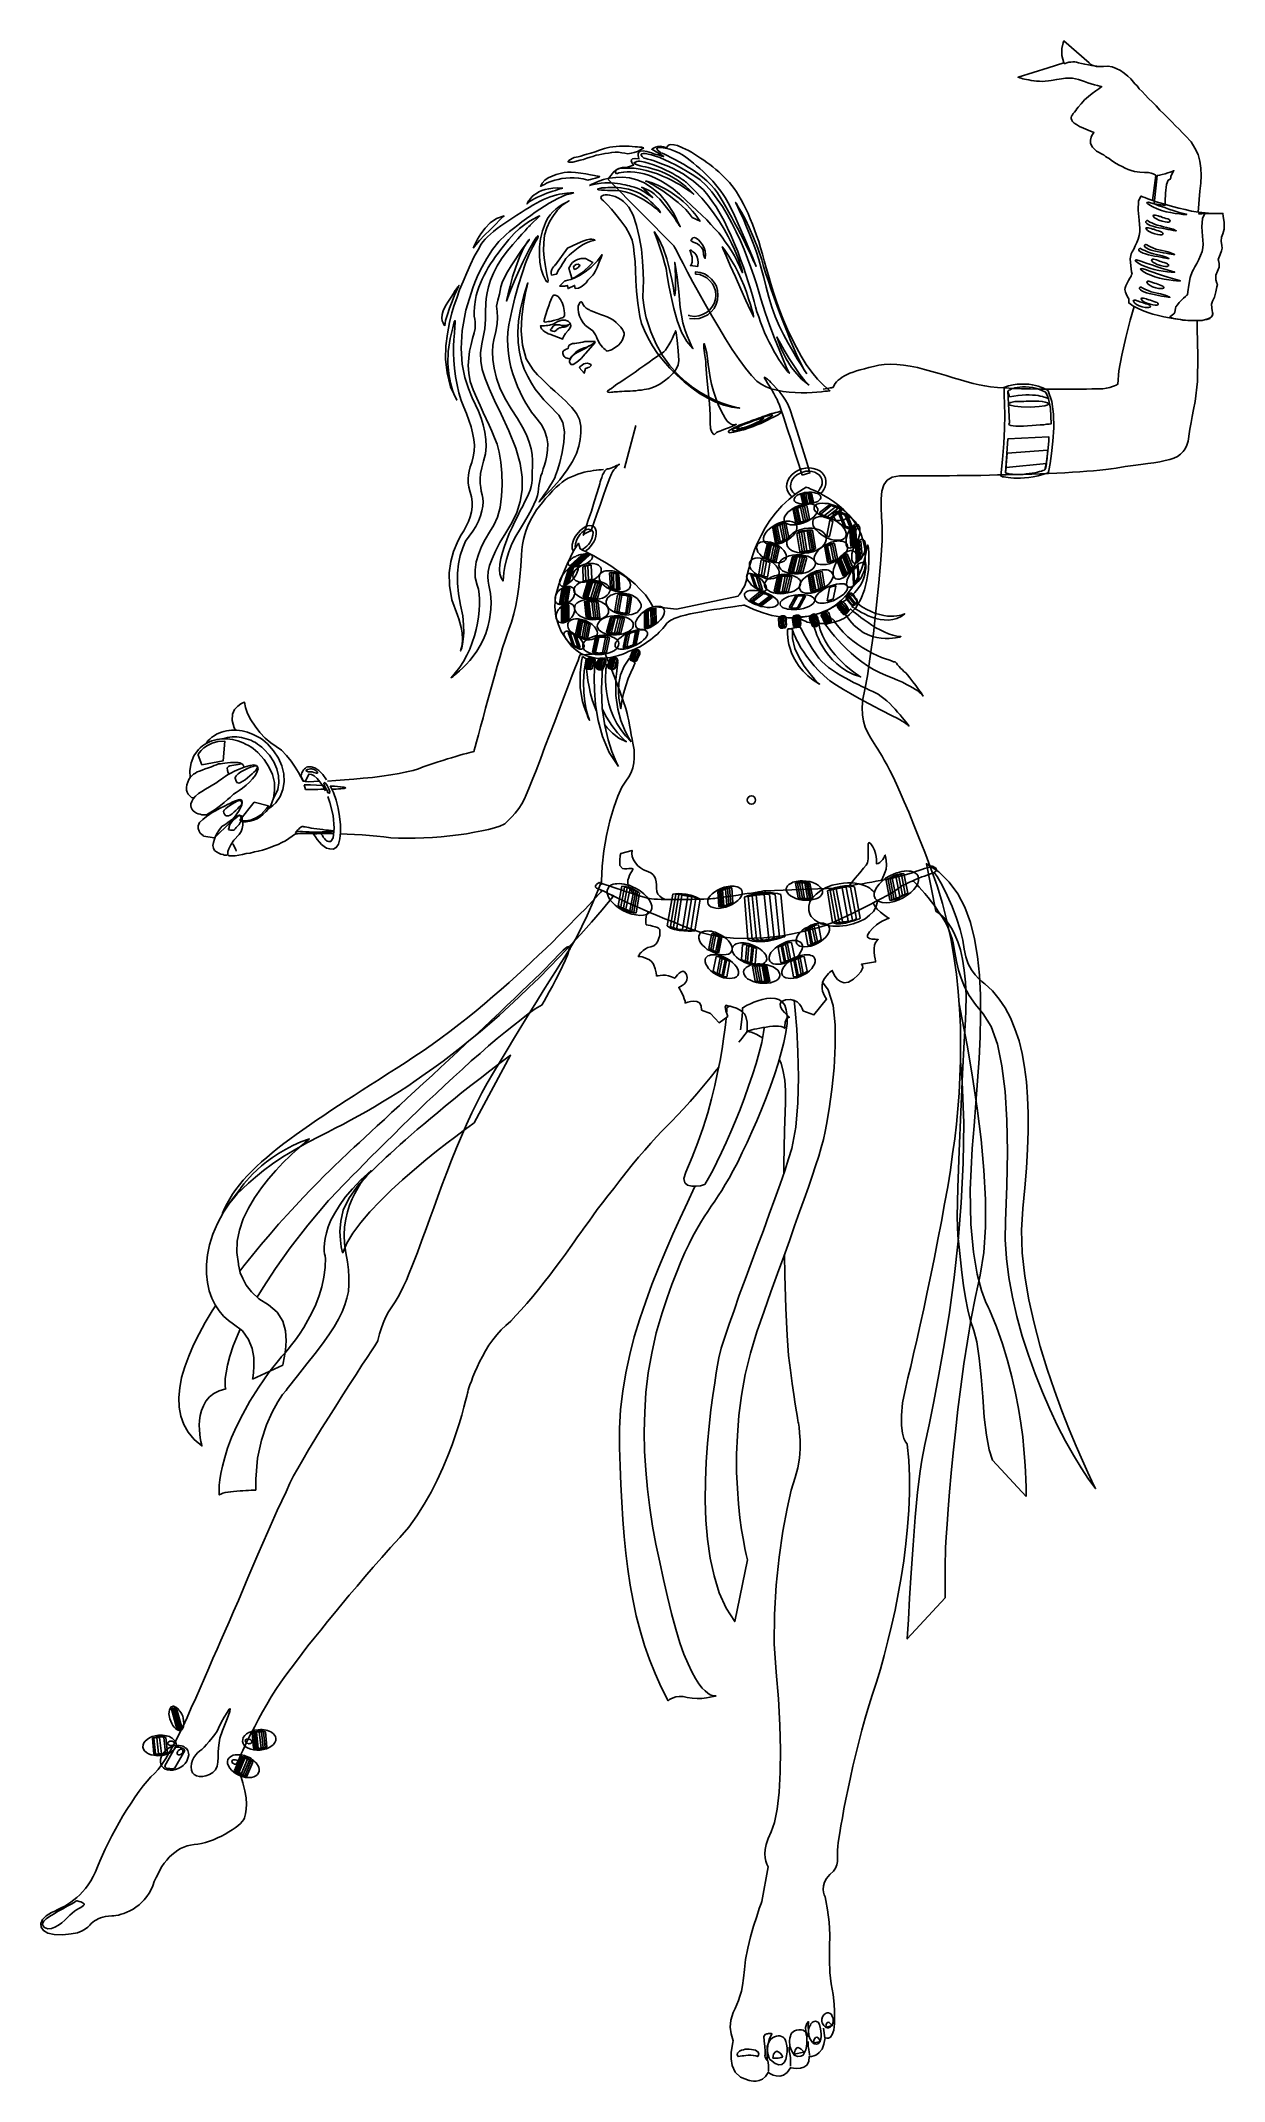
# Model space of a CAD drawing. Extents: x 136.13 to 137.16, y 60.01 to 61.78.
import ezdxf

# ---------------------------------------------------------------- set-up
doc = ezdxf.new("R2010")
doc.units = 0
doc.layers.get('0').update_dxf_attribs({"linetype": 'CONTINUOUS'})

msp = doc.modelspace()

# ---------------------------------------------------------------- linework, layer by layer
msp.add_line((136.6391, 61.4139), (136.6488, 61.4511))
at = {"linetype": 'CONTINUOUS'}
for points in [[(137.1369, 61.6362), (137.1384, 61.6543), (137.1393, 61.6613), (137.1395, 61.6679), (137.1393, 61.6742), (137.1384, 61.6803), (137.1368, 61.6861), (137.1341, 61.6917), (137.1307, 61.697), (137.126, 61.7023), (137.1233, 61.705), (137.1205, 61.708), (137.1172, 61.7111), (137.114, 61.7145), (137.1106, 61.7179), (137.1072, 61.7213), (137.1037, 61.7247), (137.1003, 61.7283), (137.0971, 61.7316), (137.0939, 61.7348), (137.091, 61.7378), (137.0883, 61.7407), (137.0858, 61.7432), (137.0838, 61.7456), (137.082, 61.7475), (137.0807, 61.749), (137.0784, 61.7517), (137.0757, 61.7542), (137.0727, 61.7567), (137.0694, 61.7589), (137.0658, 61.7607), (137.0621, 61.7621), (137.0585, 61.7628), (137.0547, 61.7626), (137.0515, 61.7625), (137.0487, 61.7626), (137.0466, 61.763), (137.045, 61.7635), (137.0437, 61.7643), (137.0428, 61.765), (137.0425, 61.7653), (137.0423, 61.7655), (137.0204, 61.7847), (137.0198, 61.783), (137.0187, 61.7781), (137.0186, 61.772), (137.0204, 61.7655), (137.0067, 61.7614), (136.9806, 61.7531), (136.9808, 61.7531), (136.9814, 61.7529), (136.9821, 61.7526), (136.9832, 61.7522), (136.9846, 61.7519), (136.9862, 61.7515), (136.988, 61.7511), (136.99, 61.7508), (136.992, 61.7502), (136.9943, 61.7501), (136.9966, 61.7497), (136.9991, 61.7497), (137.0017, 61.7495), (137.0042, 61.7497), (137.0069, 61.7501), (137.0094, 61.7504), (137.0141, 61.7513), (137.0182, 61.7519), (137.0218, 61.7524), (137.025, 61.7524), (137.0277, 61.7524), (137.0304, 61.7519), (137.0329, 61.7513), (137.0355, 61.7504), (137.0381, 61.7493), (137.0412, 61.7483), (137.0441, 61.7474), (137.047, 61.7466), (137.0495, 61.7459), (137.0515, 61.7454), (137.0527, 61.745), (137.0532, 61.7449), (137.0525, 61.7445), (137.0507, 61.7432), (137.0482, 61.7414), (137.045, 61.7391), (137.0416, 61.7364), (137.0381, 61.7334), (137.0353, 61.7301), (137.0328, 61.7271), (137.0317, 61.7256), (137.0306, 61.7242), (137.0295, 61.7229), (137.0284, 61.7217), (137.0277, 61.7206), (137.027, 61.7193), (137.0266, 61.7183), (137.0266, 61.7172), (137.0272, 61.7159), (137.0279, 61.7147), (137.0293, 61.7134), (137.0313, 61.712), (137.034, 61.7105), (137.0374, 61.7089), (137.0414, 61.7071), (137.0464, 61.7051), (137.0461, 61.7046), (137.045, 61.7033), (137.0439, 61.7012), (137.0434, 61.6985), (137.0435, 61.6956), (137.0453, 61.6924), (137.0487, 61.6891), (137.0547, 61.6859), (137.0549, 61.6857), (137.0556, 61.6852), (137.0565, 61.6845), (137.0579, 61.6836), (137.0595, 61.6825), (137.0613, 61.6811), (137.0635, 61.6798), (137.0658, 61.6784), (137.0683, 61.6769), (137.0709, 61.6757), (137.0736, 61.6742), (137.0761, 61.6731), (137.0788, 61.6722), (137.0815, 61.6715), (137.084, 61.671), (137.0863, 61.6708), (137.0904, 61.6706), (137.0937, 61.6704), (137.096, 61.6699), (137.0978, 61.6694), (137.0989, 61.6688), (137.0996, 61.6685), (137.1, 61.6681), (137.1, 61.6679), (137.0973, 61.6463)], [(137.0204, 61.7648), (137.0207, 61.765), (137.0216, 61.7652), (137.0229, 61.7655), (137.0245, 61.7661), (137.0263, 61.7662), (137.0281, 61.7664), (137.0299, 61.7664), (137.0313, 61.7661), (137.0331, 61.7655), (137.0356, 61.765), (137.0385, 61.7644), (137.0416, 61.7639), (137.0444, 61.7634), (137.047, 61.763), (137.0486, 61.7628), (137.0493, 61.7626)], [(136.6559, 61.692), (136.6557, 61.692), (136.6548, 61.6922), (136.6537, 61.6924), (136.6521, 61.6926), (136.6503, 61.6927), (136.6482, 61.6929), (136.6457, 61.6931), (136.6431, 61.6933), (136.6404, 61.6933), (136.6376, 61.6933), (136.6347, 61.6933), (136.6318, 61.6931), (136.6291, 61.6929), (136.6264, 61.6926), (136.6239, 61.692), (136.6216, 61.6913), (136.6174, 61.6899), (136.6135, 61.6884), (136.6099, 61.6873), (136.6065, 61.6863), (136.6036, 61.6854), (136.6011, 61.6847), (136.5989, 61.6841), (136.5971, 61.6837), (136.5955, 61.6834), (136.5937, 61.6827), (136.5921, 61.6818), (136.5909, 61.6809), (136.5901, 61.6802), (136.5905, 61.6796), (136.5918, 61.6794), (136.5943, 61.6796), (136.5975, 61.6802), (136.6006, 61.6811), (136.6036, 61.6818), (136.6065, 61.6828), (136.6092, 61.6837), (136.6117, 61.6845), (136.6144, 61.6854), (136.6169, 61.6859), (136.6194, 61.6864), (136.6223, 61.687), (136.6252, 61.6873), (136.628, 61.6879), (136.6311, 61.6881), (136.634, 61.6881), (136.6367, 61.6877), (136.6394, 61.6872), (136.6421, 61.6868), (136.6449, 61.6872), (136.6476, 61.6879), (136.6503, 61.6888), (136.6525, 61.69), (136.6543, 61.6909), (136.6555, 61.6917), (136.6559, 61.692)], [(136.625, 61.6645), (136.6253, 61.6651), (136.6261, 61.6665), (136.6275, 61.6683), (136.6293, 61.6704), (136.6316, 61.6724), (136.6343, 61.674), (136.6374, 61.6749), (136.6408, 61.6748), (136.6469, 61.6769), (136.6466, 61.6773), (136.646, 61.678), (136.6453, 61.6793), (136.6449, 61.6805), (136.6451, 61.6816), (136.646, 61.6823), (136.6482, 61.6827), (136.6518, 61.6823), (136.6516, 61.6827), (136.6512, 61.6837), (136.651, 61.6852), (136.651, 61.6868), (136.6516, 61.6881), (136.6528, 61.6891), (136.6552, 61.6893), (136.6586, 61.6886), (136.6624, 61.6875), (136.6654, 61.6864), (136.6679, 61.6857), (136.6699, 61.6852), (136.6714, 61.6848), (136.6724, 61.6847), (136.673, 61.6845), (136.6732, 61.6845), (136.6627, 61.6906), (136.6629, 61.6908), (136.6636, 61.6913), (136.6647, 61.692), (136.6661, 61.6926), (136.6681, 61.6931), (136.6703, 61.6933), (136.673, 61.6929), (136.6759, 61.692), (136.6759, 61.6922), (136.6762, 61.6929), (136.6768, 61.6936), (136.6778, 61.6944), (136.6794, 61.6947), (136.682, 61.6945), (136.6852, 61.6938), (136.6895, 61.692), (136.692, 61.6908), (136.6945, 61.6895), (136.6972, 61.6881), (136.6998, 61.6864), (136.7024, 61.6848), (136.7051, 61.683), (136.7078, 61.6812), (136.7105, 61.6793), (136.7132, 61.6773), (136.7157, 61.6753), (136.7184, 61.6731), (136.721, 61.671), (136.7233, 61.6687), (136.7256, 61.6665), (136.728, 61.6642), (136.7301, 61.6618), (136.7321, 61.6593), (136.7343, 61.6566), (136.7362, 61.6536), (136.7384, 61.6503), (136.7404, 61.6467), (136.7423, 61.643), (136.7443, 61.639), (136.7463, 61.6349), (136.7481, 61.6304), (136.7501, 61.6257), (136.7519, 61.6208), (136.7537, 61.6158), (136.7555, 61.6106), (136.7571, 61.6052), (136.7587, 61.5996), (136.7603, 61.5939), (136.7619, 61.5878), (136.7639, 61.5811), (136.7661, 61.5739), (136.7684, 61.5664), (136.7711, 61.5587), (136.774, 61.5506), (136.777, 61.5425), (136.7804, 61.5344), (136.7842, 61.5265), (136.7882, 61.5186), (136.7923, 61.5112), (136.7968, 61.504), (136.8015, 61.4974), (136.8065, 61.4913), (136.8117, 61.4859), (136.8173, 61.4812), (136.8167, 61.4812), (136.8153, 61.4809), (136.813, 61.4807), (136.8099, 61.4803), (136.8061, 61.48), (136.802, 61.4796), (136.7973, 61.4794), (136.7923, 61.4794), (136.7871, 61.4796), (136.7819, 61.48), (136.7767, 61.4805), (136.7715, 61.4816), (136.7664, 61.4828), (136.7619, 61.4846), (136.7576, 61.4868), (136.754, 61.4895), (136.7493, 61.4943), (136.7441, 61.5006), (136.7386, 61.5082), (136.7326, 61.5168), (136.7267, 61.5261), (136.7208, 61.536), (136.7149, 61.5461), (136.7091, 61.5562), (136.7035, 61.566), (136.6985, 61.5754), (136.6938, 61.584), (136.6899, 61.5916), (136.6866, 61.5978), (136.6841, 61.6027), (136.6825, 61.6058), (136.682, 61.6068), (136.625, 61.6645)], [(136.6703, 61.6879), (136.6706, 61.6877), (136.6719, 61.6872), (136.6737, 61.6863), (136.6762, 61.6852), (136.6793, 61.6836), (136.6827, 61.6819), (136.6865, 61.6798), (136.6904, 61.6776), (136.6944, 61.6751), (136.6987, 61.6724), (136.7028, 61.6696), (136.7068, 61.6665), (136.7105, 61.6633), (136.714, 61.6598), (136.7172, 61.6564), (136.7197, 61.6528), (136.722, 61.6491), (136.7246, 61.6449), (136.7271, 61.6406), (136.7296, 61.6361), (136.7321, 61.6315), (136.7346, 61.6268), (136.7371, 61.6221), (136.7396, 61.6174), (136.742, 61.6128), (136.7441, 61.6085), (136.7461, 61.6043), (136.7481, 61.6004), (136.7497, 61.5969), (136.7511, 61.5937), (136.7524, 61.5912), (136.7533, 61.589), (136.7526, 61.591), (136.7504, 61.5964), (136.7472, 61.6041), (136.7432, 61.6135), (136.7389, 61.6235), (136.7344, 61.6332), (136.7303, 61.6421), (136.7265, 61.6487), (136.7247, 61.6514), (136.7228, 61.6543), (136.7204, 61.6572), (136.7181, 61.66), (136.7156, 61.6629), (136.7129, 61.6658), (136.71, 61.6687), (136.7073, 61.6713), (136.7044, 61.674), (136.7015, 61.6764), (136.6989, 61.6787), (136.6962, 61.6809), (136.6935, 61.6828), (136.6911, 61.6847), (136.6888, 61.6861), (136.6868, 61.6872), (136.6827, 61.6891), (136.6785, 61.6906), (136.6744, 61.6917), (136.6708, 61.6922), (136.6683, 61.6922), (136.667, 61.6915), (136.6676, 61.69), (136.6703, 61.6879)], [(136.6318, 61.6694), (136.6322, 61.6696), (136.6329, 61.6697), (136.6343, 61.6701), (136.6361, 61.6704), (136.6385, 61.6708), (136.6413, 61.671), (136.6444, 61.671), (136.648, 61.6708), (136.6519, 61.6701), (136.6561, 61.6692), (136.6608, 61.6678), (136.6654, 61.666), (136.6705, 61.6634), (136.6759, 61.6602), (136.6812, 61.6563), (136.6868, 61.6516), (136.6922, 61.6466), (136.6972, 61.6419), (136.7019, 61.6376), (136.7062, 61.6334), (136.7104, 61.6295), (136.714, 61.6255), (136.7175, 61.6217), (136.7208, 61.6182), (136.7237, 61.6144), (136.7265, 61.6104), (136.7292, 61.6065), (136.7319, 61.6025), (136.7344, 61.5982), (136.7368, 61.5935), (136.7393, 61.5887), (136.7416, 61.5835), (136.7414, 61.584), (136.7411, 61.5854), (136.7405, 61.5876), (136.7395, 61.5907), (136.7382, 61.5944), (136.7366, 61.5987), (136.7344, 61.6038), (136.7319, 61.6092), (136.729, 61.6151), (136.7256, 61.6214), (136.7215, 61.6279), (136.717, 61.6345), (136.712, 61.6413), (136.7062, 61.6482), (136.6999, 61.655), (136.6929, 61.6618), (136.6927, 61.662), (136.692, 61.6624), (136.6911, 61.6633), (136.6897, 61.6642), (136.6879, 61.6652), (136.6859, 61.6667), (136.6836, 61.6679), (136.6809, 61.6696), (136.678, 61.6712), (136.675, 61.6726), (136.6715, 61.6742), (136.6681, 61.6757), (136.6643, 61.6771), (136.6606, 61.6784), (136.6566, 61.6794), (136.6525, 61.6803), (136.6521, 61.6803), (136.651, 61.6802), (136.6498, 61.68), (136.6485, 61.6796), (136.6476, 61.6793), (136.6476, 61.6785), (136.6485, 61.6778), (136.651, 61.6769), (136.6528, 61.6764), (136.655, 61.6758), (136.6572, 61.6753), (136.6597, 61.6748), (136.6625, 61.674), (136.6654, 61.6731), (136.6685, 61.6721), (136.6715, 61.671), (136.6748, 61.6696), (136.6782, 61.6679), (136.6816, 61.666), (136.6852, 61.6638), (136.6886, 61.6613), (136.6922, 61.6584), (136.6958, 61.6552), (136.6992, 61.6516), (136.699, 61.6518), (136.6981, 61.6525), (136.6969, 61.6534), (136.6951, 61.6546), (136.6929, 61.6561), (136.6904, 61.6579), (136.6874, 61.6597), (136.6839, 61.6616), (136.6803, 61.6636), (136.6764, 61.6656), (136.6721, 61.6674), (136.6676, 61.6692), (136.6629, 61.6708), (136.6579, 61.6722), (136.6528, 61.6733), (136.6476, 61.6742), (136.6467, 61.6742), (136.6446, 61.6744), (136.6413, 61.6744), (136.6379, 61.6744), (136.6347, 61.6739), (136.6324, 61.673), (136.6311, 61.6715), (136.6318, 61.6694)], [(136.6559, 61.683), (136.6563, 61.6828), (136.6575, 61.6827), (136.6593, 61.6821), (136.6618, 61.6814), (136.6649, 61.6805), (136.6683, 61.6793), (136.6721, 61.6778), (136.6762, 61.6762), (136.6807, 61.6742), (136.6852, 61.6719), (136.6899, 61.6692), (136.6944, 61.6663), (136.699, 61.6629), (136.7033, 61.6593), (136.7075, 61.6554), (136.7114, 61.6509), (136.715, 61.646), (136.7186, 61.6406), (136.722, 61.6347), (136.7255, 61.6286), (136.7285, 61.6221), (136.7316, 61.6155), (136.7344, 61.6086), (136.7373, 61.602), (136.7398, 61.5951), (136.7422, 61.5883), (136.7445, 61.5819), (136.7465, 61.5756), (136.7483, 61.5695), (136.7501, 61.5639), (136.7515, 61.5587), (136.7528, 61.554), (136.754, 61.5495), (136.7555, 61.5452), (136.7571, 61.5407), (136.7589, 61.5362), (136.7607, 61.5317), (136.7627, 61.5274), (136.7646, 61.5233), (136.7668, 61.5193), (136.7688, 61.5154), (136.7709, 61.5118), (136.7729, 61.5083), (136.7751, 61.5053), (136.777, 61.5024), (136.7788, 61.5001), (136.7806, 61.4979), (136.7822, 61.4963), (136.7815, 61.4977), (136.7795, 61.5019), (136.7768, 61.5083), (136.7733, 61.5168), (136.7693, 61.5267), (136.7652, 61.5375), (136.761, 61.549), (136.7574, 61.5608), (136.7556, 61.5671), (136.7537, 61.5738), (136.7513, 61.5808), (136.7488, 61.5881), (136.7459, 61.5959), (136.7429, 61.6036), (136.7396, 61.6113), (136.7361, 61.6191), (136.7323, 61.6266), (136.7283, 61.634), (136.724, 61.641), (136.7195, 61.6474), (136.7149, 61.6536), (136.7098, 61.6591), (136.7046, 61.664), (136.6992, 61.6679), (136.6936, 61.6713), (136.6884, 61.6744), (136.6834, 61.6771), (136.6785, 61.6796), (136.6741, 61.6816), (136.6697, 61.6834), (136.666, 61.6847), (136.6625, 61.6857), (136.6597, 61.6864), (136.6573, 61.687), (136.6554, 61.687), (136.6541, 61.6868), (136.6536, 61.6863), (136.6536, 61.6855), (136.6545, 61.6845), (136.6559, 61.683)], [(136.5855, 61.657), (136.5851, 61.657), (136.5844, 61.6566), (136.5829, 61.6563), (136.5813, 61.6557), (136.5792, 61.655), (136.5768, 61.6543), (136.5743, 61.6534), (136.5718, 61.6525), (136.5691, 61.6514), (136.5664, 61.6503), (136.5637, 61.6492), (136.5614, 61.648), (136.5592, 61.6469), (136.5572, 61.6457), (136.5556, 61.6444), (136.5546, 61.6433), (136.5546, 61.6435), (136.5549, 61.644), (136.5553, 61.6447), (136.5558, 61.6458), (136.5567, 61.6469), (136.5578, 61.6482), (136.559, 61.6496), (136.5607, 61.651), (136.5626, 61.6523), (136.5648, 61.6536), (136.5673, 61.6548), (136.5702, 61.6557), (136.5734, 61.6564), (136.577, 61.657), (136.581, 61.6572), (136.5855, 61.657)], [(136.6162, 61.6672), (136.6153, 61.6674), (136.613, 61.6679), (136.6095, 61.6685), (136.6054, 61.6692), (136.6011, 61.6699), (136.5966, 61.6704), (136.5927, 61.6708), (136.5896, 61.6708), (136.5867, 61.6704), (136.5833, 61.6697), (136.5799, 61.6688), (136.5763, 61.6674), (136.5729, 61.6658), (136.57, 61.6638), (136.5677, 61.6613), (136.5662, 61.6584), (136.5664, 61.6586), (136.5671, 61.6589), (136.5682, 61.6595), (136.5696, 61.6602), (136.5714, 61.6611), (136.5734, 61.662), (136.5759, 61.6629), (136.5786, 61.6638), (136.5815, 61.6645), (136.5847, 61.6652), (136.5882, 61.6656), (136.5918, 61.666), (136.5955, 61.666), (136.5993, 61.6656), (136.6033, 61.6649), (136.6074, 61.6638), (136.6081, 61.664), (136.6095, 61.6643), (136.6117, 61.6649), (136.614, 61.6656), (136.616, 61.6661), (136.6174, 61.6667), (136.6176, 61.667), (136.6162, 61.6672)], [(136.6086, 61.6591), (136.6092, 61.6595), (136.6108, 61.6604), (136.6135, 61.6616), (136.6169, 61.6631), (136.621, 61.6643), (136.6259, 61.6656), (136.6315, 61.6663), (136.6372, 61.6665), (136.6435, 61.6658), (136.6498, 61.6642), (136.6564, 61.6615), (136.6629, 61.6573), (136.6696, 61.6516), (136.6759, 61.6442), (136.682, 61.6349), (136.6875, 61.6234), (136.6874, 61.6237), (136.6866, 61.6246), (136.6857, 61.6262), (136.6843, 61.628), (136.6829, 61.6304), (136.6809, 61.6331), (136.6789, 61.6358), (136.6768, 61.6388), (136.6744, 61.6417), (136.6721, 61.6446), (136.6696, 61.6473), (136.6672, 61.6498), (136.6649, 61.6519), (136.6625, 61.6537), (136.6606, 61.655), (136.6586, 61.6557), (136.6539, 61.6577), (136.6543, 61.6575), (136.6552, 61.6566), (136.6564, 61.6555), (136.6579, 61.6543), (136.6595, 61.6528), (136.6611, 61.6514), (136.6625, 61.65), (136.6634, 61.6487), (136.6631, 61.6491), (136.6618, 61.65), (136.66, 61.6512), (136.6579, 61.6527), (136.6554, 61.6543), (136.6528, 61.6557), (136.6502, 61.657), (136.6476, 61.6577), (136.6464, 61.6581), (136.6449, 61.6584), (136.6433, 61.6588), (136.6417, 61.6593), (136.6397, 61.6597), (136.6376, 61.6602), (136.6354, 61.6606), (136.6331, 61.6609), (136.6304, 61.6613), (136.6277, 61.6615), (136.6248, 61.6615), (136.6219, 61.6615), (136.6187, 61.6611), (136.6155, 61.6607), (136.6122, 61.66), (136.6086, 61.6591)], [(136.6183, 61.657), (136.6187, 61.657), (136.6194, 61.6572), (136.6207, 61.6573), (136.6225, 61.6573), (136.6246, 61.6575), (136.6272, 61.6575), (136.6298, 61.6575), (136.6329, 61.6575), (136.636, 61.6572), (136.6392, 61.6566), (136.6426, 61.6559), (136.646, 61.655), (136.6493, 61.6537), (136.6525, 61.6523), (136.6557, 61.6503), (136.6586, 61.6482), (136.6591, 61.6478), (136.6602, 61.6467), (136.662, 61.6451), (136.664, 61.6433), (136.666, 61.6412), (136.6679, 61.6392), (136.6694, 61.6372), (136.6703, 61.6358), (136.6701, 61.6359), (136.6694, 61.6367), (136.6683, 61.6376), (136.6669, 61.639), (136.6649, 61.6404), (136.6627, 61.6422), (136.6602, 61.644), (136.6573, 61.6458), (136.6543, 61.6476), (136.651, 61.6494), (136.6475, 61.651), (136.6437, 61.6525), (136.6397, 61.6537), (136.6356, 61.6545), (136.6315, 61.655), (136.6272, 61.655), (136.6264, 61.655), (136.6244, 61.655), (136.6218, 61.6552), (136.6191, 61.6552), (136.6169, 61.6555), (136.6157, 61.6559), (136.616, 61.6563), (136.6183, 61.657)], [(136.6573, 61.6633), (136.6577, 61.6631), (136.6586, 61.6627), (136.6599, 61.662), (136.6617, 61.6609), (136.664, 61.6597), (136.6665, 61.6581), (136.6694, 61.6564), (136.6724, 61.6545), (136.6757, 61.6521), (136.6789, 61.6498), (136.6823, 61.6471), (136.6857, 61.6444), (136.689, 61.6413), (136.6922, 61.6383), (136.6951, 61.635), (136.6978, 61.6316), (136.7046, 61.6282), (136.7044, 61.6286), (136.7039, 61.6293), (136.703, 61.6307), (136.7017, 61.6323), (136.7001, 61.6345), (136.6981, 61.637), (136.6958, 61.6395), (136.6931, 61.6424), (136.6899, 61.6453), (136.6865, 61.6482), (136.6825, 61.6512), (136.6784, 61.6539), (136.6737, 61.6566), (136.6687, 61.6591), (136.6631, 61.6615), (136.6573, 61.6633)], [(137.1014, 61.6679), (137.0987, 61.6433), (137.1082, 61.6419), (137.1082, 61.6453), (137.1086, 61.6527), (137.1093, 61.6602), (137.1109, 61.6638), (137.1126, 61.6647), (137.1131, 61.6658), (137.1131, 61.6669), (137.1131, 61.6672), (137.1158, 61.6721), (137.1154, 61.6719), (137.1142, 61.6713), (137.1126, 61.6708), (137.1104, 61.6701), (137.1081, 61.6692), (137.1057, 61.6687), (137.1034, 61.6681), (137.1014, 61.6679)], [(136.595, 61.6528), (136.5948, 61.6528), (136.5943, 61.6528), (136.5934, 61.6528), (136.5923, 61.6528), (136.5909, 61.6527), (136.5891, 61.6525), (136.5873, 61.6523), (136.5851, 61.6519), (136.5828, 61.6516), (136.5803, 61.651), (136.5776, 61.6503), (136.5747, 61.6494), (136.5718, 61.6483), (136.5689, 61.6471), (136.5659, 61.6457), (136.5628, 61.644), (136.5596, 61.6422), (136.5563, 61.6401), (136.5528, 61.6381), (136.5493, 61.6359), (136.5457, 61.6336), (136.5422, 61.6313), (136.5386, 61.6289), (136.5351, 61.6266), (136.5317, 61.6243), (136.5285, 61.6219), (136.5254, 61.6194), (136.5227, 61.6171), (136.5202, 61.6147), (136.5181, 61.6126), (136.5161, 61.6104), (136.5147, 61.6083), (136.512, 61.6034), (136.5087, 61.5975), (136.5055, 61.5907), (136.5023, 61.5835), (136.499, 61.5759), (136.496, 61.5686), (136.4935, 61.5615), (136.4913, 61.5554), (136.4893, 61.5488), (136.4872, 61.5405), (136.4854, 61.5306), (136.4841, 61.52), (136.4839, 61.5085), (136.4852, 61.4967), (136.4882, 61.4846), (136.4935, 61.4731), (136.4929, 61.4742), (136.4916, 61.4771), (136.4899, 61.4818), (136.4881, 61.488), (136.4866, 61.4958), (136.4859, 61.5049), (136.4861, 61.5152), (136.4879, 61.5265), (136.49, 61.5358), (136.4913, 61.5409), (136.492, 61.542), (136.492, 61.5403), (136.4918, 61.5366), (136.4915, 61.5312), (136.4911, 61.5254), (136.4908, 61.5197), (136.4908, 61.5139), (136.4909, 61.5074), (136.4916, 61.5006), (136.4925, 61.4936), (136.494, 61.4864), (136.4954, 61.4794), (136.4974, 61.4728), (136.4996, 61.4668), (136.5019, 61.4613), (136.5041, 61.4555), (136.5059, 61.4499), (136.5073, 61.4446), (136.5084, 61.439), (136.5089, 61.4338), (136.5087, 61.4287), (136.5078, 61.4237), (136.5066, 61.419), (136.5053, 61.4151), (136.5044, 61.4115), (136.5037, 61.4081), (136.5033, 61.4047), (136.5033, 61.4012), (136.5039, 61.3975), (136.5051, 61.3933), (136.5064, 61.389), (136.5069, 61.3847), (136.5069, 61.3804), (136.5062, 61.3761), (136.5051, 61.3719), (136.5037, 61.3678), (136.5017, 61.3637), (136.4996, 61.3597), (136.4969, 61.3552), (136.4938, 61.3491), (136.4908, 61.3418), (136.4884, 61.3331), (136.487, 61.3232), (136.4872, 61.3121), (136.4893, 61.2997), (136.4942, 61.2864), (136.4945, 61.2857), (136.4952, 61.2834), (136.4963, 61.2801), (136.4974, 61.2758), (136.4981, 61.271), (136.4985, 61.2657), (136.4981, 61.2605), (136.4969, 61.2555), (136.497, 61.2562), (136.4978, 61.258), (136.4985, 61.2612), (136.4992, 61.2656), (136.4996, 61.2711), (136.4994, 61.278), (136.4987, 61.286), (136.4969, 61.2952), (136.4951, 61.3049), (136.4942, 61.3141), (136.4942, 61.3229), (136.4951, 61.331), (136.4965, 61.3383), (136.4987, 61.345), (136.5012, 61.3506), (136.5044, 61.3551), (136.5075, 61.3592), (136.5102, 61.3635), (136.5123, 61.368), (136.5141, 61.3725), (136.5154, 61.377), (136.5161, 61.3811), (136.5163, 61.3847), (136.5161, 61.3879), (136.5156, 61.3908), (136.5148, 61.3939), (136.5143, 61.3971), (136.5138, 61.4007), (136.5138, 61.4047), (136.5141, 61.4093), (136.5152, 61.4144), (136.5168, 61.4201), (136.5184, 61.4264), (136.519, 61.4327), (136.5188, 61.439), (136.5179, 61.4453), (136.5165, 61.4516), (136.5147, 61.4575), (136.5123, 61.4634), (136.5098, 61.469), (136.5069, 61.4751), (136.5037, 61.483), (136.5006, 61.4927), (136.4983, 61.5042), (136.4974, 61.5177), (136.4983, 61.5333), (136.5015, 61.5511), (136.5078, 61.5713), (136.5084, 61.5727), (136.5098, 61.5765), (136.5121, 61.5819), (136.5156, 61.5887), (136.5195, 61.596), (136.5244, 61.6036), (136.5299, 61.6106), (136.536, 61.6165), (136.5393, 61.6192), (136.5429, 61.6219), (136.5465, 61.6248), (136.5501, 61.6277), (136.554, 61.6306), (136.5578, 61.6332), (136.5617, 61.6361), (136.5657, 61.6388), (136.5696, 61.6413), (136.5736, 61.6438), (136.5774, 61.646), (136.5812, 61.648), (136.5849, 61.6496), (136.5883, 61.651), (136.5918, 61.6521), (136.595, 61.6528)], [(136.5722, 61.575), (136.5714, 61.5759), (136.5709, 61.5768), (136.5705, 61.5772), (136.5704, 61.5774), (136.5684, 61.5815), (136.5668, 61.5867), (136.5657, 61.5926), (136.5652, 61.5991), (136.5653, 61.6059), (136.5661, 61.6129), (136.5678, 61.62), (136.5704, 61.6268), (136.5723, 61.6306), (136.5745, 61.6338), (136.577, 61.6365), (136.5795, 61.6388), (136.5822, 61.6408), (136.5851, 61.6426), (136.588, 61.6442), (136.591, 61.646), (136.5905, 61.6457), (136.5889, 61.6447), (136.5865, 61.643), (136.5837, 61.6406), (136.5806, 61.6374), (136.5774, 61.6332), (136.5743, 61.6284), (136.5716, 61.6226), (136.5698, 61.6162), (136.5691, 61.6095), (136.5689, 61.6029), (136.5695, 61.5964), (136.5702, 61.5907), (136.5711, 61.5856), (136.5718, 61.5819), (136.5723, 61.5795), (136.5727, 61.577), (136.5725, 61.5757), (136.5723, 61.5752), (136.5722, 61.575)], [(136.6209, 61.646), (136.6218, 61.6451), (136.6241, 61.6426), (136.6277, 61.6388), (136.6316, 61.634), (136.636, 61.6286), (136.6401, 61.6228), (136.6433, 61.6171), (136.6457, 61.6117), (136.6469, 61.6063), (136.6476, 61.6), (136.6482, 61.5932), (136.6485, 61.5854), (136.6489, 61.5768), (136.6496, 61.5675), (136.6507, 61.557), (136.6525, 61.5457), (136.6539, 61.5396), (136.6563, 61.5333), (136.6595, 61.5269), (136.6633, 61.5202), (136.6678, 61.5136), (136.6728, 61.5071), (136.6784, 61.5008), (136.6845, 61.4947), (136.6908, 61.4889), (136.6974, 61.4837), (136.7042, 61.4789), (136.7113, 61.4747), (136.7183, 61.4713), (136.7253, 61.4686), (136.7321, 61.4668), (136.7389, 61.4661), (136.7382, 61.4663), (136.7362, 61.4667), (136.733, 61.4676), (136.7289, 61.4686), (136.7238, 61.4704), (136.7181, 61.4728), (136.7118, 61.4758), (136.7051, 61.4796), (136.6983, 61.4841), (136.6915, 61.4895), (136.6847, 61.4959), (136.6782, 61.5033), (136.6721, 61.5118), (136.6665, 61.5215), (136.6618, 61.5323), (136.6579, 61.5445), (136.6573, 61.547), (136.6561, 61.5535), (136.655, 61.5619), (136.6552, 61.5705), (136.6555, 61.5761), (136.6554, 61.584), (136.6548, 61.5935), (136.6537, 61.604), (136.6519, 61.6146), (136.6496, 61.6246), (136.6466, 61.6336), (136.6428, 61.6404), (136.6406, 61.6431), (136.6383, 61.6453), (136.636, 61.6471), (136.6334, 61.6485), (136.6309, 61.6496), (136.6286, 61.6503), (136.6262, 61.6509), (136.6243, 61.651), (136.6223, 61.651), (136.6209, 61.6507), (136.6196, 61.6503), (136.6189, 61.6496), (136.6185, 61.6489), (136.6187, 61.648), (136.6194, 61.6471), (136.6209, 61.646)], [(136.7973, 61.4958), (136.7966, 61.4967), (136.795, 61.4994), (136.7923, 61.5035), (136.7889, 61.5089), (136.7851, 61.5154), (136.7812, 61.5224), (136.777, 61.5299), (136.7733, 61.5376), (136.7698, 61.5455), (136.767, 61.5538), (136.7644, 61.5623), (136.7621, 61.5709), (136.76, 61.5793), (136.7578, 61.5874), (136.7556, 61.5951), (136.7533, 61.6022), (136.7508, 61.6092), (136.7479, 61.6164), (136.745, 61.6234), (136.7422, 61.63), (136.7395, 61.6358), (136.7375, 61.6404), (136.7361, 61.6435), (136.7355, 61.6446), (136.7362, 61.6435), (136.7378, 61.6408), (136.7405, 61.6361), (136.7438, 61.6302), (136.7474, 61.6228), (136.7511, 61.6142), (136.7547, 61.6049), (136.7582, 61.5946), (136.7598, 61.589), (136.7618, 61.5827), (136.7641, 61.5761), (136.7664, 61.5691), (136.7689, 61.5617), (136.7716, 61.5544), (136.7743, 61.5468), (136.7772, 61.5394), (136.7801, 61.5323), (136.7828, 61.5252), (136.7857, 61.5188), (136.7883, 61.5127), (136.7909, 61.5073), (136.7932, 61.5026), (136.7954, 61.4986), (136.7973, 61.4958)], [(137.087, 61.6501), (137.0874, 61.65), (137.0886, 61.6494), (137.0906, 61.6487), (137.0933, 61.6476), (137.0967, 61.6466), (137.1005, 61.6451), (137.1048, 61.6438), (137.1097, 61.6424), (137.1147, 61.641), (137.1201, 61.6395), (137.1257, 61.6383), (137.1312, 61.637), (137.1372, 61.6361), (137.1429, 61.6354), (137.1487, 61.635), (137.1542, 61.635), (137.1584, 61.635), (137.1587, 61.6327), (137.1595, 61.6271), (137.1595, 61.6212), (137.1584, 61.6173), (137.1571, 61.6144), (137.1569, 61.6108), (137.1575, 61.6072), (137.1577, 61.6049), (137.1571, 61.6025), (137.156, 61.5993), (137.1548, 61.5964), (137.1542, 61.5951), (137.1546, 61.5941), (137.1551, 61.5916), (137.1551, 61.5883), (137.1535, 61.5849), (137.1521, 61.5813), (137.1523, 61.5775), (137.153, 61.5745), (137.1535, 61.5732), (137.1532, 61.5714), (137.1523, 61.5671), (137.151, 61.5623), (137.1494, 61.5589), (137.1485, 61.5562), (137.1487, 61.5531), (137.149, 61.5504), (137.1494, 61.5493), (137.1494, 61.5491), (137.1496, 61.5484), (137.1496, 61.5475), (137.1492, 61.5464), (137.1483, 61.5452), (137.1469, 61.5439), (137.1445, 61.543), (137.1411, 61.5423), (137.139, 61.5421), (137.1361, 61.542), (137.133, 61.5421), (137.1293, 61.5421), (137.1253, 61.5425), (137.1212, 61.5429), (137.1167, 61.5436), (137.112, 61.5443), (137.1072, 61.5452), (137.1025, 61.5463), (137.0976, 61.5475), (137.0931, 61.5491), (137.0885, 61.5508), (137.0843, 61.5527), (137.0802, 61.5549), (137.0766, 61.5574), (137.0766, 61.5608), (137.0761, 61.5617), (137.075, 61.5639), (137.0737, 61.5666), (137.0732, 61.5691), (137.0736, 61.5705), (137.0741, 61.5723), (137.0752, 61.5745), (137.0764, 61.5768), (137.0775, 61.5788), (137.0786, 61.5806), (137.0791, 61.5819), (137.0795, 61.5822), (137.0791, 61.5844), (137.0784, 61.5896), (137.078, 61.5955), (137.0788, 61.6), (137.0797, 61.6018), (137.0809, 61.6041), (137.0822, 61.6068), (137.0836, 61.6097), (137.0847, 61.6128), (137.0858, 61.6158), (137.0863, 61.6191), (137.0863, 61.6219), (137.0856, 61.6291), (137.0849, 61.6379), (137.0851, 61.6457), (137.087, 61.6501)], [(137.0966, 61.644), (137.0975, 61.6437), (137.0996, 61.643), (137.1028, 61.6417), (137.107, 61.6403), (137.1115, 61.6388), (137.116, 61.6372), (137.1203, 61.6359), (137.1241, 61.635), (137.1264, 61.6343), (137.1269, 61.6341), (137.1258, 61.634), (137.1237, 61.6341), (137.1206, 61.6345), (137.1169, 61.635), (137.1129, 61.6358), (137.109, 61.6365), (137.105, 61.6376), (137.1012, 61.639), (137.0976, 61.6406), (137.0948, 61.6422), (137.093, 61.6437), (137.0924, 61.6446), (137.0935, 61.6447), (137.0966, 61.644)], [(136.5572, 61.6248), (136.5655, 61.6329), (136.5648, 61.6327), (136.563, 61.6318), (136.5603, 61.6304), (136.5567, 61.6284), (136.5526, 61.6255), (136.5481, 61.6219), (136.5434, 61.6176), (136.5387, 61.6124), (136.5364, 61.6095), (136.5341, 61.6067), (136.5317, 61.6036), (136.5296, 61.6005), (136.5272, 61.5975), (136.5251, 61.5944), (136.5229, 61.5912), (136.5209, 61.588), (136.5191, 61.5845), (136.5174, 61.5813), (136.5156, 61.5779), (136.5141, 61.5745), (136.5127, 61.5709), (136.5116, 61.5675), (136.5105, 61.5639), (136.5098, 61.5603), (136.5089, 61.554), (136.5087, 61.5493), (136.5087, 61.5459), (136.5093, 61.5432), (136.5096, 61.5409), (136.5096, 61.5384), (136.5094, 61.5353), (136.5085, 61.5314), (136.5071, 61.5265), (136.5059, 61.5213), (136.5046, 61.5155), (136.5039, 61.5094), (136.5035, 61.5031), (136.5041, 61.4963), (136.5053, 61.4893), (136.5078, 61.4819), (136.5109, 61.4747), (136.5138, 61.4683), (136.5165, 61.4623), (136.5191, 61.4568), (136.5217, 61.4514), (136.524, 61.446), (136.5263, 61.4404), (136.5285, 61.4347), (136.5303, 61.4278), (136.5317, 61.4192), (136.5326, 61.4097), (136.533, 61.3996), (136.5324, 61.3896), (136.5312, 61.38), (136.529, 61.3714), (136.5256, 61.3646), (136.5218, 61.3585), (136.5182, 61.3522), (136.515, 61.3459), (136.5123, 61.3392), (136.5103, 61.3326), (136.5094, 61.3259), (136.5096, 61.3191), (136.5112, 61.3125), (136.5123, 61.3089), (136.5129, 61.3047), (136.5132, 61.3002), (136.5134, 61.2956), (136.513, 61.2904), (136.5125, 61.2851), (136.5116, 61.2796), (136.5105, 61.274), (136.5089, 61.2684), (136.5069, 61.2627), (136.5048, 61.2571), (136.5023, 61.2517), (136.4994, 61.2463), (136.4961, 61.2413), (136.4925, 61.2366), (136.4886, 61.2321), (136.489, 61.2323), (136.49, 61.233), (136.4915, 61.2343), (136.4936, 61.2361), (136.496, 61.2381), (136.4987, 61.2408), (136.5017, 61.2438), (136.5048, 61.2472), (136.5078, 61.251), (136.5109, 61.2553), (136.5138, 61.26), (136.5165, 61.2652), (136.5188, 61.2706), (136.5206, 61.2763), (136.522, 61.2826), (136.5229, 61.2891), (136.5231, 61.2916), (136.5233, 61.2977), (136.5229, 61.3053), (136.5215, 61.3125), (136.5208, 61.3159), (136.5206, 61.3198), (136.5209, 61.3243), (136.522, 61.3295), (136.5242, 61.3353), (136.5271, 61.3419), (136.531, 61.3495), (136.536, 61.3578), (136.5413, 61.3666), (136.5456, 61.3755), (136.5486, 61.3851), (136.5502, 61.3951), (136.5502, 61.4061), (136.5486, 61.4181), (136.5448, 61.4314), (136.5387, 61.4464), (136.5321, 61.4607), (136.5263, 61.4728), (136.5217, 61.483), (136.5181, 61.4918), (136.5156, 61.4995), (136.5143, 61.5069), (136.5141, 61.5141), (136.5154, 61.5218), (136.5179, 61.5348), (136.5186, 61.5432), (136.5186, 61.5497), (136.5188, 61.5569), (136.5191, 61.5612), (136.52, 61.5662), (136.5211, 61.5714), (136.5229, 61.5772), (136.5253, 61.5831), (136.5285, 61.5894), (136.5324, 61.5957), (136.5373, 61.6022), (136.5423, 61.6081), (136.5465, 61.6129), (136.5499, 61.6169), (136.5528, 61.62), (136.5547, 61.6221), (136.5562, 61.6237), (136.5571, 61.6244), (136.5572, 61.6248)], [(136.5078, 61.6049), (136.5082, 61.6059), (136.5094, 61.6086), (136.5114, 61.6128), (136.5143, 61.6174), (136.5181, 61.6223), (136.5226, 61.6268), (136.5281, 61.6306), (136.5346, 61.6329), (136.5335, 61.632), (136.5308, 61.6293), (136.5271, 61.6255), (136.5226, 61.6208), (136.5177, 61.6162), (136.5134, 61.6115), (136.51, 61.6076), (136.5078, 61.6049)], [(136.6649, 61.6192), (136.6652, 61.6183), (136.6661, 61.616), (136.6674, 61.6124), (136.669, 61.6081), (136.6706, 61.6029), (136.6724, 61.5975), (136.6739, 61.5921), (136.6751, 61.5871), (136.6762, 61.5808), (136.6776, 61.5725), (136.6796, 61.5628), (136.682, 61.5524), (136.6848, 61.542), (136.6886, 61.5321), (136.6931, 61.5238), (136.6985, 61.5177), (136.6981, 61.5184), (136.6969, 61.5208), (136.6954, 61.5243), (136.6935, 61.5288), (136.6915, 61.5342), (136.6897, 61.5402), (136.6884, 61.5466), (136.6875, 61.5533), (136.6861, 61.5669), (136.6847, 61.5797), (136.6832, 61.5889), (136.6827, 61.5925), (136.6829, 61.5883), (136.6832, 61.5788), (136.6832, 61.5691), (136.6827, 61.5637), (136.6823, 61.5655), (136.6816, 61.5705), (136.6802, 61.5777), (136.6782, 61.5863), (136.6757, 61.5957), (136.6726, 61.6049), (136.669, 61.6129), (136.6649, 61.6192)], [(137.0924, 61.6289), (137.0928, 61.6288), (137.0937, 61.6282), (137.0949, 61.6275), (137.0967, 61.6268), (137.0989, 61.6257), (137.1014, 61.6248), (137.1041, 61.6241), (137.1068, 61.6234), (137.1095, 61.6228), (137.1117, 61.6223), (137.1136, 61.6216), (137.1152, 61.6212), (137.1163, 61.6207), (137.1172, 61.6203), (137.1178, 61.62), (137.1179, 61.62), (137.1176, 61.62), (137.1165, 61.6201), (137.1151, 61.6203), (137.1129, 61.6207), (137.1106, 61.621), (137.1081, 61.6216), (137.1054, 61.6221), (137.1027, 61.6226), (137.1, 61.6232), (137.0975, 61.6239), (137.0953, 61.6246), (137.0935, 61.6255), (137.0922, 61.6262), (137.0915, 61.6271), (137.0915, 61.628), (137.0924, 61.6289)], [(137.0958, 61.6219), (137.096, 61.6219), (137.0966, 61.6217), (137.0973, 61.6214), (137.0984, 61.6212), (137.0996, 61.6207), (137.1011, 61.6203), (137.1025, 61.6198), (137.1041, 61.6192), (137.1054, 61.6187), (137.1061, 61.618), (137.1064, 61.6174), (137.1061, 61.6169), (137.1052, 61.6165), (137.1037, 61.6165), (137.1018, 61.6167), (137.0993, 61.6173), (137.0966, 61.6182), (137.0944, 61.6192), (137.0928, 61.6203), (137.0919, 61.6214), (137.0915, 61.6223), (137.0921, 61.6226), (137.0935, 61.6226), (137.0958, 61.6219)], [(137.1021, 61.6329), (137.1023, 61.6329), (137.1028, 61.6327), (137.1036, 61.6323), (137.1046, 61.6322), (137.1059, 61.6316), (137.1073, 61.6313), (137.1088, 61.6307), (137.1104, 61.6302), (137.1117, 61.6297), (137.1124, 61.6291), (137.1126, 61.6284), (137.1124, 61.6279), (137.1115, 61.6275), (137.11, 61.6275), (137.1081, 61.6277), (137.1055, 61.6282), (137.1028, 61.6291), (137.1007, 61.6302), (137.0991, 61.6313), (137.0982, 61.6323), (137.0978, 61.6332), (137.0984, 61.6336), (137.0998, 61.6336), (137.1021, 61.6329)], [(137.1426, 61.635), (137.1424, 61.635), (137.1418, 61.635), (137.1411, 61.635), (137.1402, 61.6349), (137.1393, 61.6349), (137.1384, 61.6349), (137.1377, 61.6349), (137.1374, 61.6349), (137.1372, 61.6347), (137.1375, 61.6347), (137.1384, 61.6347), (137.14, 61.6347), (137.1422, 61.6349), (137.1453, 61.6349), (137.1492, 61.6349), (137.1542, 61.635), (137.1584, 61.635), (137.1587, 61.6327), (137.1595, 61.6271), (137.1595, 61.6212), (137.1584, 61.6173), (137.1571, 61.6144), (137.1569, 61.6108), (137.1575, 61.6072), (137.1577, 61.6049), (137.1571, 61.6025), (137.156, 61.5993), (137.1548, 61.5964), (137.1542, 61.5951), (137.1546, 61.5941), (137.1551, 61.5916), (137.1551, 61.5883), (137.1535, 61.5849), (137.1521, 61.5813), (137.1523, 61.5775), (137.153, 61.5745), (137.1535, 61.5732), (137.1532, 61.5714), (137.1523, 61.5671), (137.151, 61.5623), (137.1494, 61.5589), (137.1485, 61.5562), (137.1487, 61.5531), (137.149, 61.5504), (137.1494, 61.5493), (137.1494, 61.5491), (137.1496, 61.5484), (137.1494, 61.5475), (137.149, 61.5464), (137.1483, 61.5454), (137.1467, 61.5441), (137.1444, 61.5432), (137.1411, 61.5423), (137.1402, 61.5421), (137.139, 61.5421), (137.1375, 61.542), (137.1359, 61.542), (137.1341, 61.542), (137.1321, 61.542), (137.1302, 61.542), (137.128, 61.5421), (137.1258, 61.5423), (137.1237, 61.5425), (137.1215, 61.5429), (137.1194, 61.5432), (137.1174, 61.5436), (137.1156, 61.5439), (137.1138, 61.5445), (137.1124, 61.5452), (137.1158, 61.5479), (137.116, 61.5482), (137.1165, 61.5493), (137.117, 61.5508), (137.1172, 61.5527), (137.1176, 61.554), (137.1188, 61.5556), (137.1205, 61.5576), (137.1224, 61.5596), (137.1242, 61.5614), (137.1258, 61.563), (137.1271, 61.5641), (137.1275, 61.5644), (137.1278, 61.5669), (137.1287, 61.5727), (137.13, 61.5793), (137.1316, 61.5842), (137.1327, 61.5862), (137.1339, 61.5887), (137.1357, 61.5916), (137.1374, 61.595), (137.139, 61.5984), (137.1402, 61.602), (137.1409, 61.6052), (137.1411, 61.6083), (137.1406, 61.6153), (137.14, 61.6235), (137.1406, 61.6307), (137.1426, 61.635)], [(136.5339, 61.3159), (136.5339, 61.3168), (136.5341, 61.3195), (136.5344, 61.3236), (136.5353, 61.3288), (136.5366, 61.3347), (136.5386, 61.3414), (136.5413, 61.3482), (136.5448, 61.3551), (136.5488, 61.3615), (136.5524, 61.3675), (136.5556, 61.373), (136.5583, 61.3781), (136.5605, 61.3825), (136.5623, 61.3867), (136.5635, 61.3903), (136.5641, 61.3933), (136.5644, 61.396), (136.5648, 61.3989), (136.5653, 61.4016), (136.5659, 61.4043), (136.5666, 61.4072), (136.5675, 61.41), (136.5684, 61.4133), (136.5696, 61.4167), (136.5709, 61.4206), (136.5718, 61.4251), (136.5723, 61.43), (136.5725, 61.435), (136.5716, 61.4404), (136.57, 61.4458), (136.5673, 61.4514), (136.5634, 61.4566), (136.561, 61.4595), (136.5585, 61.4627), (136.556, 61.4663), (136.5535, 61.4704), (136.551, 61.4749), (136.5486, 61.4798), (136.5463, 61.4848), (136.5441, 61.4902), (136.5423, 61.4958), (136.5405, 61.5015), (136.5393, 61.5074), (136.5384, 61.5136), (136.5377, 61.5197), (136.5375, 61.5258), (136.5378, 61.5321), (136.5387, 61.5382), (136.5413, 61.5504), (136.544, 61.5619), (136.547, 61.5729), (136.5502, 61.5829), (136.5533, 61.5919), (136.5563, 61.5996), (136.5594, 61.6061), (136.5621, 61.611), (136.5632, 61.6128), (136.5639, 61.6142), (136.5643, 61.6151), (136.5641, 61.6155), (136.5637, 61.6153), (136.5628, 61.6144), (136.5617, 61.6128), (136.5601, 61.6104), (136.5583, 61.6072), (136.5562, 61.6032), (136.5537, 61.5984), (136.5508, 61.5926), (136.5477, 61.5858), (136.5443, 61.5779), (136.5405, 61.5689), (136.5366, 61.5589), (136.5369, 61.5605), (136.538, 61.5651), (136.5398, 61.5718), (136.542, 61.5799), (136.5448, 61.5885), (136.5479, 61.5971), (136.5515, 61.6049), (136.5553, 61.611), (136.5555, 61.6111), (136.5558, 61.6117), (136.5562, 61.612), (136.5565, 61.6124), (136.5565, 61.6122), (136.556, 61.6115), (136.5549, 61.6101), (136.5531, 61.6076), (136.5504, 61.604), (136.5474, 61.5996), (136.5441, 61.5948), (136.5407, 61.5896), (136.5375, 61.5844), (136.535, 61.5795), (136.533, 61.575), (136.5319, 61.5713), (136.5306, 61.565), (136.5292, 61.5596), (136.5281, 61.5545), (136.5285, 61.5499), (136.529, 61.5448), (136.5287, 61.5391), (136.5274, 61.5326), (136.5256, 61.5252), (136.5249, 61.5208), (136.5245, 61.515), (136.5249, 61.5082), (136.526, 61.5006), (136.528, 61.4922), (136.531, 61.4836), (136.5353, 61.4746), (136.5407, 61.4656), (136.5463, 61.4571), (136.5506, 61.4496), (136.554, 61.4428), (136.5565, 61.4366), (136.558, 61.4309), (136.559, 61.4257), (136.5592, 61.4205), (136.5592, 61.4154), (136.559, 61.4108), (136.559, 61.407), (136.5589, 61.4038), (136.5587, 61.4009), (136.5581, 61.398), (136.5572, 61.395), (136.5558, 61.3914), (136.5538, 61.3872), (136.5524, 61.3845), (136.5508, 61.3811), (136.5486, 61.3772), (136.5465, 61.3727), (136.544, 61.3678), (136.5416, 61.3626), (136.5391, 61.3572), (136.5369, 61.3518), (136.535, 61.3462), (136.5332, 61.3409), (136.5317, 61.3356), (136.5308, 61.3308), (136.5306, 61.3261), (136.531, 61.3222), (136.5321, 61.3188), (136.5339, 61.3159)], [(136.5758, 61.5815), (136.5799, 61.5822), (136.5803, 61.5827), (136.581, 61.5842), (136.5822, 61.5863), (136.5837, 61.5887), (136.5853, 61.5914), (136.5869, 61.5939), (136.5883, 61.5959), (136.5896, 61.5973), (136.591, 61.5987), (136.5932, 61.6005), (136.5959, 61.6029), (136.5989, 61.6052), (136.6025, 61.6076), (136.6061, 61.6095), (136.6099, 61.611), (136.6135, 61.6117), (136.6133, 61.6119), (136.613, 61.612), (136.6122, 61.6124), (136.6108, 61.6126), (136.609, 61.6126), (136.6063, 61.612), (136.6029, 61.6108), (136.5984, 61.609), (136.5896, 61.6049), (136.5792, 61.5905), (136.579, 61.5903), (136.5783, 61.5896), (136.5776, 61.5887), (136.5767, 61.5876), (136.5759, 61.5862), (136.5754, 61.5847), (136.5754, 61.5831), (136.5758, 61.5815)], [(136.6958, 61.6034), (136.696, 61.6032), (136.6965, 61.6031), (136.6972, 61.6027), (136.6981, 61.602), (136.699, 61.6013), (136.7001, 61.6004), (136.701, 61.5993), (136.7019, 61.598), (136.7028, 61.5951), (136.703, 61.5923), (136.7028, 61.5899), (136.7026, 61.589), (136.6963, 61.5898), (136.6969, 61.5905), (136.6978, 61.5928), (136.6978, 61.5969), (136.6958, 61.6034)], [(136.6971, 61.611), (136.6974, 61.6108), (136.6987, 61.6102), (136.7003, 61.6095), (136.7023, 61.6085), (136.7041, 61.6072), (136.7057, 61.6058), (136.7069, 61.6043), (136.7073, 61.6027), (136.7077, 61.5995), (136.7084, 61.5968), (136.7091, 61.596), (136.7095, 61.5993), (136.7091, 61.6022), (136.7082, 61.605), (136.7068, 61.6077), (136.705, 61.6101), (136.7032, 61.612), (136.7014, 61.6135), (136.6998, 61.614), (136.6985, 61.6138), (136.6971, 61.6124), (136.6967, 61.6117), (136.6969, 61.6111), (136.6971, 61.611)], [(136.7238, 61.6063), (136.7247, 61.6041), (136.7272, 61.5982), (136.7308, 61.5899), (136.7353, 61.5799), (136.74, 61.5693), (136.7445, 61.5594), (136.7485, 61.5509), (136.7513, 61.5452), (136.7511, 61.5459), (136.7506, 61.5482), (136.7497, 61.5517), (136.7485, 61.556), (136.7468, 61.561), (136.745, 61.5666), (136.7429, 61.5723), (136.7404, 61.5781), (136.7377, 61.5836), (136.735, 61.5889), (136.7321, 61.5937), (136.7296, 61.5978), (136.7272, 61.6013), (136.7255, 61.604), (136.7242, 61.6058), (136.7238, 61.6063)], [(137.0863, 61.6049), (137.0867, 61.6047), (137.0876, 61.6041), (137.0888, 61.6034), (137.0906, 61.6027), (137.0928, 61.6016), (137.0953, 61.6007), (137.098, 61.6), (137.1007, 61.5993), (137.1034, 61.5987), (137.1055, 61.5982), (137.1075, 61.5977), (137.109, 61.5971), (137.1102, 61.5966), (137.1109, 61.5962), (137.1115, 61.596), (137.1117, 61.5959), (137.1113, 61.5959), (137.1102, 61.596), (137.1088, 61.5962), (137.1068, 61.5966), (137.1045, 61.5969), (137.1018, 61.5975), (137.0991, 61.598), (137.0964, 61.5986), (137.0939, 61.5991), (137.0913, 61.5998), (137.0892, 61.6005), (137.0874, 61.6014), (137.0861, 61.6022), (137.0854, 61.6031), (137.0854, 61.604), (137.0863, 61.6049)], [(137.0912, 61.6083), (137.0915, 61.6081), (137.0924, 61.6076), (137.0937, 61.6068), (137.0955, 61.6061), (137.0976, 61.605), (137.1002, 61.6041), (137.1028, 61.6034), (137.1055, 61.6027), (137.1082, 61.6022), (137.1104, 61.6016), (137.1124, 61.6011), (137.1138, 61.6005), (137.1151, 61.6), (137.1158, 61.5996), (137.1163, 61.5995), (137.1165, 61.5993), (137.1161, 61.5993), (137.1151, 61.5995), (137.1136, 61.5996), (137.1115, 61.6), (137.1091, 61.6004), (137.1066, 61.6009), (137.1039, 61.6014), (137.1012, 61.602), (137.0985, 61.6025), (137.096, 61.6032), (137.0939, 61.604), (137.0922, 61.6049), (137.091, 61.6056), (137.0903, 61.6065), (137.0903, 61.6074), (137.0912, 61.6083)], [(136.5826, 61.572), (136.5874, 61.5766), (136.588, 61.5766), (136.5898, 61.577), (136.5925, 61.5777), (136.5959, 61.5792), (136.6, 61.5811), (136.6049, 61.5842), (136.6101, 61.5883), (136.6157, 61.5939), (136.6196, 61.5993), (136.6194, 61.5986), (136.6187, 61.5968), (136.6178, 61.5942), (136.6165, 61.5912), (136.6153, 61.588), (136.6139, 61.5851), (136.6126, 61.5827), (136.6115, 61.5815), (136.6104, 61.5804), (136.609, 61.5788), (136.6074, 61.577), (136.6058, 61.5748), (136.6038, 61.573), (136.6016, 61.5714), (136.5991, 61.5702), (136.5964, 61.5698), (136.5957, 61.5725), (136.5901, 61.5698), (136.5896, 61.5725), (136.5894, 61.5725), (136.5891, 61.5723), (136.5883, 61.5721), (136.5874, 61.572), (136.5864, 61.5718), (136.5851, 61.5718), (136.5838, 61.5718), (136.5826, 61.572)], [(136.5935, 61.5788), (136.5909, 61.5876), (136.591, 61.588), (136.5916, 61.589), (136.5925, 61.5907), (136.5939, 61.5923), (136.5959, 61.5939), (136.5984, 61.5951), (136.6015, 61.5959), (136.6052, 61.5959), (136.6115, 61.5925), (136.611, 61.5919), (136.6095, 61.5905), (136.6076, 61.5883), (136.6049, 61.586), (136.602, 61.5835), (136.5989, 61.5813), (136.5961, 61.5795), (136.5935, 61.5788)], [(136.5955, 61.5862), (136.5948, 61.5887), (136.595, 61.589), (136.5957, 61.5899), (136.597, 61.5908), (136.5989, 61.591), (136.6006, 61.5899), (136.6, 61.5894), (136.5988, 61.5881), (136.5971, 61.5869), (136.5955, 61.5862)], [(136.6954, 61.5439), (136.6956, 61.5439), (136.6998, 61.5436), (136.7039, 61.5439), (136.7077, 61.5452), (136.7113, 61.547), (136.7143, 61.5495), (136.7168, 61.5526), (136.7186, 61.5562), (136.7199, 61.5599), (136.7202, 61.5641), (136.7199, 61.568), (136.7188, 61.5718), (136.717, 61.575), (136.7147, 61.5781), (136.7118, 61.5806), (136.7084, 61.5826), (136.7048, 61.5838), (136.7008, 61.5844), (136.7008, 61.5824), (136.7044, 61.5819), (136.7077, 61.5806), (136.7105, 61.579), (136.7132, 61.5766), (136.7154, 61.5739), (136.7168, 61.5709), (136.7179, 61.5677), (136.7183, 61.5641), (136.7179, 61.5605), (136.7168, 61.5569), (136.715, 61.5538), (136.7129, 61.5511), (136.7102, 61.549), (136.7069, 61.5472), (136.7035, 61.5461), (136.6998, 61.5457), (136.6962, 61.5461), (136.6949, 61.5464), (136.6949, 61.547)], [(137.0863, 61.5939), (137.0872, 61.5935), (137.0894, 61.5928), (137.0926, 61.5916), (137.0967, 61.5903), (137.1012, 61.5887), (137.1057, 61.5872), (137.11, 61.586), (137.1138, 61.5849), (137.1161, 61.5844), (137.1165, 61.584), (137.1156, 61.584), (137.1133, 61.584), (137.1102, 61.5844), (137.1066, 61.5849), (137.1027, 61.5856), (137.0987, 61.5863), (137.0948, 61.5874), (137.0908, 61.5889), (137.0874, 61.5905), (137.0845, 61.5921), (137.0827, 61.5935), (137.0822, 61.5944), (137.0833, 61.5946), (137.0863, 61.5939)], [(137.0912, 61.5863), (137.0921, 61.586), (137.0942, 61.5853), (137.0975, 61.584), (137.1016, 61.5827), (137.1059, 61.5811), (137.1106, 61.5797), (137.1147, 61.5784), (137.1185, 61.5774), (137.1208, 61.5768), (137.1214, 61.5765), (137.1203, 61.5765), (137.1181, 61.5765), (137.1151, 61.5768), (137.1113, 61.5774), (137.1073, 61.5781), (137.1034, 61.5788), (137.0994, 61.5799), (137.0957, 61.5813), (137.0921, 61.5829), (137.0892, 61.5845), (137.0874, 61.586), (137.0868, 61.5869), (137.0881, 61.5871), (137.0912, 61.5863)], [(137.1007, 61.5946), (137.1009, 61.5946), (137.1014, 61.5944), (137.1021, 61.5941), (137.1032, 61.5937), (137.1045, 61.5934), (137.1059, 61.5928), (137.1073, 61.5923), (137.109, 61.5917), (137.1102, 61.5912), (137.1109, 61.5907), (137.1113, 61.5899), (137.1109, 61.5894), (137.11, 61.589), (137.1086, 61.589), (137.1066, 61.5892), (137.1041, 61.5898), (137.1014, 61.5907), (137.0993, 61.5917), (137.0976, 61.5928), (137.0967, 61.5939), (137.0964, 61.5948), (137.0969, 61.5953), (137.0984, 61.5953), (137.1007, 61.5946)], [(136.4832, 61.5376), (136.483, 61.5378), (136.4823, 61.5387), (136.4816, 61.54), (136.4809, 61.5418), (136.4805, 61.5441), (136.4809, 61.5472), (136.4818, 61.5506), (136.4837, 61.5547), (136.4863, 61.5589), (136.4886, 61.5624), (136.4906, 61.5655), (136.4922, 61.568), (136.4936, 61.57), (136.4945, 61.5714), (136.4952, 61.5721), (136.4954, 61.5725), (136.4949, 61.5714), (136.4936, 61.5684), (136.4916, 61.5641), (136.4895, 61.5587), (136.4873, 61.5529), (136.4854, 61.5472), (136.4839, 61.542), (136.4832, 61.5376)], [(136.5785, 61.4057), (136.5792, 61.4075), (136.5808, 61.4122), (136.5829, 61.419), (136.5851, 61.4275), (136.5865, 61.4365), (136.5869, 61.4455), (136.5856, 61.4535), (136.5821, 61.46), (136.5793, 61.4629), (136.5763, 61.4659), (136.5727, 61.4695), (136.5691, 61.4733), (136.5655, 61.4776), (136.5617, 61.4825), (136.5583, 61.4877), (136.5551, 61.4936), (136.552, 61.4999), (136.5497, 61.5069), (136.5479, 61.5145), (136.5468, 61.5229), (136.5465, 61.5319), (136.5472, 61.5416), (136.5488, 61.5522), (136.5517, 61.5637), (136.5553, 61.5747), (136.5546, 61.5723), (136.5531, 61.566), (136.5513, 61.5567), (136.5499, 61.5454), (136.5495, 61.533), (136.5506, 61.5206), (136.5538, 61.5089), (136.5599, 61.4992), (136.5637, 61.4951), (136.5677, 61.4913), (136.5714, 61.4875), (136.575, 61.4841), (136.5785, 61.4809), (136.5819, 61.4778), (136.5851, 61.4749), (136.5882, 61.472), (136.5909, 61.4692), (136.5934, 61.4665), (136.5955, 61.464), (136.5973, 61.4613), (136.5989, 61.4586), (136.6, 61.4561), (136.6007, 61.4534), (136.6011, 61.4505), (136.6011, 61.4447), (136.6007, 61.439), (136.5995, 61.4331), (136.5973, 61.4268), (136.5941, 61.4198), (136.5894, 61.4124), (136.5831, 61.4039), (136.575, 61.3948), (136.5648, 61.3845), (136.5652, 61.3851), (136.5662, 61.3865), (136.5678, 61.3887), (136.5698, 61.3915), (136.5722, 61.3948), (136.5743, 61.3984), (136.5765, 61.4021), (136.5785, 61.4057)], [(137.087, 61.5713), (137.0874, 61.5711), (137.0883, 61.5705), (137.0895, 61.5698), (137.0913, 61.5691), (137.0935, 61.568), (137.096, 61.5671), (137.0987, 61.5664), (137.1014, 61.5657), (137.1041, 61.5651), (137.1063, 61.5646), (137.1082, 61.5641), (137.1097, 61.5635), (137.1109, 61.563), (137.1117, 61.5626), (137.1122, 61.5624), (137.1124, 61.5623), (137.112, 61.5623), (137.1109, 61.5624), (137.1095, 61.5626), (137.1073, 61.563), (137.105, 61.5633), (137.1025, 61.5639), (137.0998, 61.5644), (137.0971, 61.565), (137.0944, 61.5655), (137.0919, 61.5662), (137.0897, 61.5669), (137.0881, 61.5678), (137.0868, 61.5686), (137.0861, 61.5695), (137.0861, 61.5704), (137.087, 61.5713)], [(137.0966, 61.5754), (137.0967, 61.5754), (137.0973, 61.5752), (137.098, 61.5748), (137.0991, 61.5745), (137.1003, 61.5741), (137.1018, 61.5736), (137.1032, 61.573), (137.1048, 61.5725), (137.1061, 61.572), (137.1068, 61.5714), (137.1072, 61.5707), (137.1068, 61.5702), (137.1059, 61.5698), (137.1045, 61.5698), (137.1025, 61.57), (137.1, 61.5705), (137.0973, 61.5714), (137.0951, 61.5725), (137.0935, 61.5736), (137.0926, 61.5747), (137.0922, 61.5756), (137.0928, 61.5761), (137.0942, 61.5761), (137.0966, 61.5754)], [(136.5865, 61.5526), (136.5867, 61.5508), (136.5871, 61.5484), (136.5869, 61.5461), (136.5858, 61.5448), (136.5849, 61.5445), (136.5838, 61.5441), (136.5826, 61.5436), (136.5812, 61.543), (136.5799, 61.5427), (136.5786, 61.5423), (136.5774, 61.542), (136.5765, 61.5418), (136.5756, 61.5416), (136.5743, 61.5412), (136.5729, 61.5411), (136.5716, 61.5409), (136.5704, 61.5407), (136.5695, 61.5409), (136.5691, 61.5411), (136.5695, 61.5418), (136.5695, 61.5421), (136.5696, 61.5434), (136.5705, 61.5464), (136.5723, 61.5518), (136.5734, 61.5549), (136.5743, 61.5576), (136.5752, 61.5596), (136.5758, 61.5612), (136.5763, 61.5624), (136.5768, 61.5633), (136.5772, 61.5639), (136.5777, 61.5641), (136.5783, 61.5641), (136.579, 61.5641), (136.5797, 61.5639), (136.5804, 61.5635), (136.5815, 61.5628), (136.5824, 61.5617), (136.5835, 61.5603), (136.5847, 61.5581), (136.5851, 61.5576), (136.5856, 61.556), (136.5862, 61.5542), (136.5865, 61.5526)], [(136.6241, 61.5154), (136.6239, 61.5155), (136.6232, 61.5161), (136.6223, 61.5168), (136.6212, 61.5179), (136.62, 61.5189), (136.6189, 61.5204), (136.6178, 61.5218), (136.6169, 61.5233), (136.6162, 61.5247), (136.6155, 61.5263), (136.6148, 61.5279), (136.6139, 61.5297), (136.6128, 61.5314), (136.6115, 61.533), (136.6097, 61.5346), (136.6076, 61.536), (136.6052, 61.5378), (136.6033, 61.5402), (136.6015, 61.5429), (136.6, 61.5459), (136.5991, 61.549), (136.5988, 61.5518), (136.5989, 61.5544), (136.5998, 61.5565), (136.6007, 61.5579), (136.6015, 61.5583), (136.602, 61.5579), (136.6025, 61.557), (136.6033, 61.5558), (136.6043, 61.5542), (136.6058, 61.5527), (136.6079, 61.5517), (136.6083, 61.5515), (136.6094, 61.5509), (136.611, 61.5502), (136.6131, 61.5493), (136.6155, 61.5484), (136.6182, 61.5473), (136.621, 61.5463), (136.6239, 61.5452), (136.6268, 61.5439), (136.6295, 61.5423), (136.6318, 61.5403), (136.634, 61.5384), (136.6358, 61.5364), (136.6372, 61.5344), (136.6383, 61.5326), (136.6388, 61.5312), (136.6388, 61.5297), (136.6383, 61.5278), (136.6372, 61.5254), (136.6358, 61.5231), (136.6338, 61.5208), (136.6311, 61.5186), (136.6279, 61.5166), (136.6241, 61.5154)], [(137.0814, 61.5543), (137.078, 61.5425), (137.0741, 61.5274), (137.0705, 61.5121), (137.068, 61.4983), (137.0671, 61.4868), (137.0667, 61.4866), (137.0658, 61.4861), (137.0644, 61.4855), (137.0624, 61.4848), (137.0601, 61.4839), (137.0572, 61.4834), (137.054, 61.4828), (137.0506, 61.4827), (137.0482, 61.4827), (137.0446, 61.4827), (137.0399, 61.4825), (137.0346, 61.4825), (137.0284, 61.4825), (137.0216, 61.4825), (137.0144, 61.4825), (137.0069, 61.4825), (136.9991, 61.4825), (136.9914, 61.4827), (136.9837, 61.4828), (136.9763, 61.4832), (136.9691, 61.4836), (136.9627, 61.4841), (136.9567, 61.4846), (136.9517, 61.4853), (136.9469, 61.4862), (136.9416, 61.4875), (136.9363, 61.4889), (136.9305, 61.4907), (136.9244, 61.4924), (136.9183, 61.4943), (136.912, 61.4961), (136.9057, 61.4979), (136.8994, 61.4995), (136.8933, 61.5012), (136.887, 61.5024), (136.8811, 61.5033), (136.8753, 61.504), (136.8698, 61.5042), (136.8645, 61.504), (136.8597, 61.5033), (136.8552, 61.5022), (136.8511, 61.5013), (136.8473, 61.5003), (136.8437, 61.4994), (136.8405, 61.4983), (136.8374, 61.4972), (136.8347, 61.4963), (136.8322, 61.4952), (136.8299, 61.4942), (136.8279, 61.4929), (136.8261, 61.4916), (136.8245, 61.4904), (136.823, 61.4889), (136.8218, 61.4875), (136.8209, 61.4859), (136.82, 61.4841), (136.8198, 61.4841), (136.8194, 61.4839), (136.8187, 61.4837), (136.8176, 61.4836), (136.8164, 61.4834), (136.8149, 61.483), (136.8133, 61.4828), (136.8114, 61.4825)], [(137.0849, 61.5589), (137.0851, 61.5589), (137.0856, 61.5587), (137.0863, 61.5583), (137.0874, 61.5579), (137.0886, 61.5576), (137.0901, 61.557), (137.0915, 61.5567), (137.0931, 61.5562), (137.0944, 61.5556), (137.0951, 61.5549), (137.0955, 61.5544), (137.0951, 61.5538), (137.0942, 61.5535), (137.0928, 61.5533), (137.0908, 61.5535), (137.0883, 61.554), (137.0856, 61.5549), (137.0834, 61.556), (137.0818, 61.5572), (137.0809, 61.5583), (137.0806, 61.559), (137.0811, 61.5596), (137.0825, 61.5596), (137.0849, 61.5589)], [(137.0917, 61.5608), (137.0919, 61.5608), (137.0924, 61.5606), (137.0931, 61.5603), (137.0942, 61.5601), (137.0955, 61.5596), (137.0969, 61.5592), (137.0984, 61.5587), (137.1, 61.5581), (137.1012, 61.5576), (137.1019, 61.557), (137.1023, 61.5563), (137.1019, 61.5558), (137.1011, 61.5554), (137.0996, 61.5554), (137.0976, 61.5556), (137.0951, 61.5562), (137.0924, 61.557), (137.0903, 61.5581), (137.0886, 61.5592), (137.0877, 61.5603), (137.0874, 61.5612), (137.0879, 61.5615), (137.0894, 61.5615), (137.0917, 61.5608)], [(136.5901, 61.5335), (136.588, 61.5308), (136.5865, 61.5285), (136.5856, 61.5267), (136.5855, 61.526), (136.5743, 61.5301), (136.574, 61.5303), (136.5729, 61.5306), (136.5716, 61.5314), (136.57, 61.5323), (136.5684, 61.5335), (136.5671, 61.5348), (136.5664, 61.5362), (136.5662, 61.5376), (136.5664, 61.5376), (136.5673, 61.5376), (136.5684, 61.5376), (136.5696, 61.5376), (136.5711, 61.5378), (136.5725, 61.5378), (136.574, 61.538), (136.575, 61.5382), (136.5763, 61.5385), (136.5777, 61.5393), (136.5793, 61.5402), (136.5812, 61.5411), (136.5829, 61.5418), (136.5847, 61.5423), (136.5865, 61.5425), (136.5882, 61.5423), (136.5885, 61.5421), (136.5894, 61.5418), (136.5905, 61.5411), (136.5916, 61.5402), (136.5923, 61.5389), (136.5925, 61.5375), (136.5919, 61.5357), (136.5901, 61.5335)], [(136.5758, 61.5348), (136.5758, 61.5349), (136.5761, 61.5355), (136.5765, 61.5362), (136.5772, 61.5371), (136.5781, 61.5378), (136.5792, 61.5382), (136.5808, 61.5384), (136.5826, 61.5382), (136.5846, 61.5378), (136.5864, 61.5378), (136.5878, 61.5378), (136.5892, 61.538), (136.5901, 61.5384), (136.591, 61.5385), (136.5914, 61.5389), (136.5916, 61.5389), (136.5914, 61.5387), (136.591, 61.5385), (136.5905, 61.538), (136.59, 61.5376), (136.5891, 61.5371), (136.5882, 61.5366), (136.5871, 61.5364), (136.586, 61.5362), (136.5851, 61.5362), (136.584, 61.536), (136.5833, 61.5358), (136.5824, 61.5357), (136.5817, 61.5353), (136.5812, 61.5348), (136.5804, 61.5342), (136.5799, 61.5335), (136.5792, 61.533), (136.5781, 61.5326), (136.577, 61.5328), (136.5759, 61.5332), (136.5752, 61.5335), (136.5747, 61.534), (136.5749, 61.5344), (136.5758, 61.5348)], [(136.6257, 61.4819), (136.6262, 61.4823), (136.6277, 61.4832), (136.6298, 61.4848), (136.6325, 61.4868), (136.636, 61.4889), (136.6397, 61.4916), (136.6439, 61.4945), (136.6482, 61.4974), (136.6523, 61.5004), (136.6566, 61.5033), (136.6606, 61.506), (136.6642, 61.5087), (136.6674, 61.5109), (136.6701, 61.5128), (136.6721, 61.5141), (136.6732, 61.515), (136.6746, 61.5164), (136.676, 61.5186), (136.6776, 61.5211), (136.6793, 61.524), (136.6807, 61.5269), (136.682, 61.5296), (136.6829, 61.5317), (136.6834, 61.5332), (136.6839, 61.5315), (136.6848, 61.5249), (136.6856, 61.5159), (136.6861, 61.5074), (136.6856, 61.5037), (136.6839, 61.4999), (136.6812, 61.4963), (136.6776, 61.4927), (136.6737, 61.4897), (136.6697, 61.487), (136.6656, 61.4848), (136.662, 61.4834), (136.6602, 61.4828), (136.6582, 61.4825), (136.6561, 61.4821), (136.6537, 61.4818), (136.6512, 61.4816), (136.6489, 61.4812), (136.6464, 61.481), (136.6439, 61.4809), (136.6413, 61.4809), (136.639, 61.4807), (136.6369, 61.4805), (136.6347, 61.4805), (136.6329, 61.4803), (136.6313, 61.4801), (136.63, 61.4801), (136.6291, 61.48), (136.6277, 61.4798), (136.6264, 61.4796), (136.6253, 61.4798), (136.6246, 61.48), (136.6243, 61.4803), (136.6243, 61.4807), (136.6246, 61.4812), (136.6257, 61.4819)], [(136.7778, 60.7317), (136.7781, 60.714), (136.779, 60.6853), (136.7801, 60.6614), (136.7815, 60.6441), (136.7831, 60.6314), (136.7846, 60.62), (136.786, 60.6102), (136.7873, 60.6019), (136.7883, 60.5952), (136.7891, 60.5904), (136.7896, 60.5875), (136.7898, 60.5864), (136.79, 60.5854), (136.7905, 60.5819), (136.791, 60.5771), (136.7914, 60.5706), (136.7916, 60.5633), (136.7909, 60.5552), (136.7896, 60.5467), (136.7871, 60.5383), (136.7837, 60.5273), (136.7801, 60.5115), (136.7765, 60.4919), (136.7733, 60.4693), (136.7706, 60.4448), (136.7691, 60.4195), (136.7689, 60.394), (136.7706, 60.3695), (136.7727, 60.3462), (136.774, 60.3235), (136.7745, 60.3021), (136.7742, 60.2827), (136.7733, 60.2653), (136.7715, 60.2506), (136.7693, 60.2389), (136.7664, 60.2308), (136.7637, 60.225), (136.7621, 60.22), (136.7612, 60.2155), (136.7609, 60.2117), (136.7612, 60.2083), (136.7618, 60.2054), (136.7627, 60.2028), (136.7637, 60.2006), (136.7582, 60.1704), (136.7576, 60.1688), (136.756, 60.1643), (136.7538, 60.1575), (136.7511, 60.1492), (136.7485, 60.1397), (136.7461, 60.13), (136.7441, 60.1203), (136.7431, 60.1115), (136.7423, 60.1039), (136.7416, 60.0976), (136.7405, 60.0926), (136.7393, 60.0883), (136.738, 60.0845), (136.7366, 60.0811), (136.7352, 60.0777), (136.7335, 60.0743), (136.7314, 60.0676), (136.7308, 60.0615), (136.7317, 60.0556), (136.7335, 60.0496), (136.7332, 60.0484), (136.7325, 60.0448), (136.7317, 60.0399), (136.7316, 60.034), (136.7326, 60.0281), (136.7352, 60.0225), (136.7398, 60.018), (136.7472, 60.0153), (136.7477, 60.0151), (136.749, 60.0148), (136.751, 60.0146), (136.7533, 60.0146), (136.756, 60.0151), (136.7589, 60.0164), (136.7614, 60.0187), (136.7637, 60.0221), (136.7643, 60.0218), (136.7657, 60.0209), (136.768, 60.0198), (136.7707, 60.0191), (136.7738, 60.0189), (136.777, 60.0198), (136.7801, 60.0221), (136.783, 60.0263), (136.7837, 60.0261), (136.7857, 60.0259), (136.7885, 60.0257), (136.7918, 60.0259), (136.7948, 60.0268), (136.7973, 60.0286), (136.799, 60.0317), (136.7993, 60.036), (136.7999, 60.036), (136.8013, 60.036), (136.8033, 60.0365), (136.8058, 60.0374), (136.8081, 60.0394), (136.8105, 60.0423), (136.8121, 60.0466), (136.8132, 60.0523), (136.8135, 60.0522), (136.8146, 60.052), (136.816, 60.052), (136.8178, 60.0529), (136.8194, 60.055), (136.8207, 60.0588), (136.8214, 60.0645), (136.8214, 60.073), (136.8214, 60.0753), (136.8211, 60.0814), (136.8202, 60.0897), (136.8185, 60.0991), (136.8173, 60.1089), (136.8169, 60.1199), (136.8171, 60.1309), (136.8173, 60.1416), (136.8166, 60.1526), (136.8153, 60.1632), (136.8139, 60.1713), (136.8132, 60.1745), (136.813, 60.1751), (136.8124, 60.1763), (136.8119, 60.1785), (136.8115, 60.181), (136.8117, 60.1841), (136.8126, 60.1873), (136.8144, 60.1905), (136.8173, 60.1938), (136.8203, 60.1968), (136.8221, 60.1995), (136.8232, 60.2024), (136.8238, 60.2051), (136.8238, 60.208), (136.8238, 60.2112), (136.8238, 60.2146), (136.8241, 60.2186), (136.8245, 60.2213), (136.825, 60.2252), (136.8259, 60.2302), (136.8268, 60.2362), (136.8281, 60.2432), (136.8295, 60.2509), (136.8311, 60.2594), (136.8331, 60.2685), (136.8351, 60.278), (136.8372, 60.2879), (136.8398, 60.2982), (136.8423, 60.3086), (136.845, 60.3192), (136.848, 60.3296), (136.8511, 60.3401), (136.8543, 60.3503), (136.8577, 60.3607), (136.8611, 60.372), (136.8644, 60.3839), (136.8676, 60.3965), (136.8708, 60.4096), (136.8739, 60.4233), (136.8766, 60.4373), (136.8791, 60.4515), (136.8814, 60.466), (136.8832, 60.4808), (136.8847, 60.4955), (136.8858, 60.5101), (136.8863, 60.5248), (136.8863, 60.5392), (136.8858, 60.5534), (136.8845, 60.5672), (136.884, 60.5677), (136.8829, 60.5694), (136.8814, 60.5722), (136.8802, 60.5769), (136.8793, 60.5834), (136.8793, 60.592), (136.8804, 60.603), (136.8831, 60.6166), (136.885, 60.6249), (136.8874, 60.6346), (136.8899, 60.6456), (136.8926, 60.6576), (136.8956, 60.6707), (136.8987, 60.6846), (136.9017, 60.6991), (136.905, 60.714), (136.908, 60.7293), (136.9111, 60.7449), (136.9141, 60.7604), (136.9168, 60.7757), (136.9195, 60.7906), (136.9219, 60.8051), (136.9238, 60.819), (136.9257, 60.8321), (136.9271, 60.8449), (136.9283, 60.8582), (136.9294, 60.8718), (136.9301, 60.8858), (136.9307, 60.9002), (136.9307, 60.9148), (136.9305, 60.9297), (136.9298, 60.9448), (136.9287, 60.9599), (136.9271, 60.9751), (136.9249, 60.9904), (136.9222, 61.0059), (136.9188, 61.0212), (136.9149, 61.0364), (136.9104, 61.0515), (136.905, 61.0666), (136.8996, 61.0808), (136.8946, 61.0936), (136.8899, 61.1051), (136.8858, 61.1155), (136.8818, 61.1245), (136.8782, 61.1327), (136.875, 61.1398), (136.8721, 61.1461), (136.8694, 61.1516), (136.8669, 61.1563), (136.8645, 61.1606), (136.8626, 61.1642), (136.8606, 61.1674), (136.8588, 61.1701), (136.8572, 61.1728), (136.8556, 61.1752), (136.8527, 61.1798), (136.8502, 61.1843), (136.848, 61.1892), (136.8464, 61.1944), (136.8455, 61.2001), (136.8453, 61.2064), (136.8459, 61.2136), (136.8475, 61.2219), (136.8498, 61.2338), (136.8523, 61.2505), (136.855, 61.2706), (136.8575, 61.2925), (136.8597, 61.3144), (136.8615, 61.3346), (136.8626, 61.3513), (136.8626, 61.3631), (136.862, 61.3718), (136.8617, 61.3799), (136.8617, 61.3874), (136.8624, 61.3939), (136.864, 61.3994), (136.8671, 61.4036), (136.8714, 61.4063), (136.8777, 61.4072), (136.8798, 61.4072), (136.8825, 61.4072), (136.8858, 61.4072), (136.8895, 61.4072), (136.8938, 61.4072), (136.8985, 61.4072), (136.9037, 61.4072), (136.9091, 61.4074), (136.915, 61.4074), (136.9212, 61.4074), (136.9276, 61.4075), (136.9343, 61.4075), (136.9413, 61.4077), (136.9483, 61.4077), (136.9557, 61.4079), (136.9628, 61.4081), (136.9702, 61.4083), (136.9778, 61.4084), (136.9851, 61.4086), (136.9925, 61.4088), (136.9999, 61.4091), (137.0071, 61.4093), (137.0141, 61.4097), (137.0211, 61.41), (137.0277, 61.4104), (137.0342, 61.4108), (137.0403, 61.4113), (137.0461, 61.4117), (137.0516, 61.4122), (137.0567, 61.4127), (137.0613, 61.4135), (137.0656, 61.414), (137.0734, 61.4153), (137.0806, 61.4162), (137.087, 61.4171), (137.0931, 61.418), (137.0985, 61.4187), (137.1036, 61.4196), (137.1081, 61.4205), (137.1122, 61.4215), (137.1158, 61.4228), (137.1188, 61.4242), (137.1215, 61.4262), (137.1239, 61.4284), (137.1257, 61.4309), (137.1271, 61.434), (137.1282, 61.4374), (137.1289, 61.4415), (137.1289, 61.442), (137.1291, 61.4435), (137.1294, 61.446), (137.13, 61.4494), (137.1307, 61.4537), (137.1318, 61.4589), (137.1329, 61.4649), (137.1343, 61.4717), (137.1363, 61.4893), (137.1366, 61.5114), (137.1361, 61.5351), (137.136, 61.542)], [(136.5916, 61.5087), (136.5918, 61.5091), (136.5925, 61.51), (136.5935, 61.5112), (136.595, 61.5128), (136.5968, 61.5145), (136.5989, 61.5161), (136.6013, 61.5173), (136.604, 61.5184), (136.6065, 61.5191), (136.6086, 61.52), (136.6103, 61.5209), (136.6115, 61.5218), (136.6124, 61.5225), (136.6131, 61.5233), (136.6133, 61.5236), (136.6135, 61.5238), (136.6131, 61.5238), (136.6121, 61.524), (136.6106, 61.524), (136.6088, 61.524), (136.6068, 61.524), (136.6047, 61.5238), (136.6029, 61.5234), (136.6011, 61.5231), (136.5995, 61.5227), (136.5977, 61.5225), (136.5959, 61.5222), (136.5941, 61.522), (136.5927, 61.5215), (136.5912, 61.5206), (136.5905, 61.5195), (136.5901, 61.5177), (136.59, 61.5177), (136.5892, 61.5175), (136.5885, 61.5172), (136.5876, 61.5166), (136.5865, 61.5161), (136.5858, 61.5154), (136.5855, 61.5145), (136.5855, 61.5136), (136.5858, 61.5127), (136.5862, 61.5118), (136.5867, 61.511), (136.5874, 61.5103), (136.5883, 61.5098), (136.5892, 61.5094), (136.5903, 61.5091), (136.5916, 61.5087)], [(136.5916, 61.5053), (136.5916, 61.5055), (136.5914, 61.5062), (136.5914, 61.5071), (136.5918, 61.5083), (136.5925, 61.5098), (136.5939, 61.5114), (136.5961, 61.5132), (136.5991, 61.515), (136.6025, 61.5166), (136.6054, 61.5182), (136.6079, 61.5197), (136.6099, 61.5208), (136.6115, 61.5218), (136.6126, 61.5225), (136.6133, 61.5229), (136.6135, 61.5231), (136.6052, 61.5136), (136.6047, 61.513), (136.6034, 61.5114), (136.6015, 61.5092), (136.5991, 61.5071), (136.5968, 61.5053), (136.5946, 61.504), (136.5927, 61.5039), (136.5916, 61.5053)], [(136.7168, 61.4429), (136.7163, 61.4435), (136.7149, 61.4453), (136.7138, 61.4485), (136.7134, 61.4532), (136.7134, 61.4604), (136.7129, 61.4702), (136.7118, 61.4812), (136.7105, 61.4924), (136.7098, 61.4999), (136.7096, 61.5035), (136.7096, 61.5064), (136.7087, 61.5118), (136.7078, 61.5182), (136.7078, 61.5218), (136.7082, 61.522), (136.7095, 61.5182), (136.7104, 61.5139), (136.7111, 61.5091), (136.7118, 61.5039), (136.7125, 61.4985), (136.7134, 61.4927), (136.7147, 61.4868), (136.7163, 61.4807), (136.7183, 61.4746), (136.7204, 61.4692), (136.7226, 61.4643), (136.7246, 61.4605), (136.7265, 61.4573), (136.7281, 61.4548), (136.7299, 61.4532), (136.7316, 61.4521), (136.733, 61.4517), (136.7343, 61.4517), (136.7353, 61.4519), (136.7361, 61.4519), (136.7361, 61.4519), (136.7357, 61.4516), (136.7346, 61.4512), (136.7328, 61.4505), (136.7303, 61.4494), (136.7276, 61.4483), (136.7253, 61.4474), (136.7233, 61.4467), (136.7217, 61.4462), (136.7202, 61.4456), (136.719, 61.4449), (136.7179, 61.444), (136.7168, 61.4429)], [(136.7993, 61.4861), (136.7984, 61.4866), (136.7963, 61.4884), (136.7928, 61.4913), (136.7885, 61.4958), (136.784, 61.5013), (136.7794, 61.5087), (136.7751, 61.5175), (136.7713, 61.5279), (136.7722, 61.5263), (136.7743, 61.5222), (136.7777, 61.5163), (136.7821, 61.5092), (136.7866, 61.5021), (136.7912, 61.4952), (136.7955, 61.4897), (136.7993, 61.4861)], [(136.5998, 61.5012), (136.6, 61.5013), (136.6006, 61.5021), (136.6015, 61.5028), (136.6025, 61.5037), (136.6038, 61.5044), (136.6052, 61.5049), (136.6068, 61.5051), (136.6086, 61.5046), (136.6099, 61.5039), (136.6101, 61.5031), (136.6097, 61.5024), (136.6088, 61.5017), (136.6076, 61.5012), (136.6065, 61.5008), (136.6056, 61.5006), (136.6052, 61.5004), (136.604, 61.4963), (136.5998, 61.5012)], [(136.7932, 61.4079), (136.8, 61.4099), (136.7993, 61.412), (136.7977, 61.418), (136.795, 61.4264), (136.7919, 61.4365), (136.7887, 61.4467), (136.7855, 61.4564), (136.7828, 61.4645), (136.7808, 61.4695), (136.7788, 61.4729), (136.7765, 61.4765), (136.7738, 61.48), (136.7709, 61.4832), (136.7684, 61.4861), (136.7662, 61.4882), (136.7648, 61.4897), (136.7643, 61.4902), (136.7639, 61.4904), (136.7632, 61.4911), (136.7623, 61.4918), (136.7614, 61.4925), (136.7607, 61.4929), (136.7603, 61.4927), (136.7605, 61.492), (136.7616, 61.4902), (136.7632, 61.4877), (136.765, 61.485), (136.7668, 61.4819), (136.7686, 61.4789), (136.77, 61.476), (136.7715, 61.4735), (136.7725, 61.4711), (136.7733, 61.4695), (136.7745, 61.4659), (136.777, 61.4584), (136.7803, 61.4485), (136.7839, 61.4374), (136.7873, 61.4266), (136.7903, 61.4171), (136.7925, 61.4104), (136.7932, 61.4079)], [(136.9682, 61.4841), (136.9684, 61.4823), (136.9686, 61.4774), (136.9688, 61.4699), (136.969, 61.46), (136.9688, 61.4483), (136.9682, 61.4354), (136.9672, 61.4215), (136.9655, 61.4072), (136.9657, 61.4072), (136.9663, 61.407), (136.9672, 61.4066), (136.9684, 61.4065), (136.97, 61.4061), (136.972, 61.4059), (136.9744, 61.4056), (136.9769, 61.4054), (136.9797, 61.4054), (136.9828, 61.4054), (136.9862, 61.4056), (136.9898, 61.4059), (136.9938, 61.4066), (136.9979, 61.4074), (137.0022, 61.4084), (137.0067, 61.4099), (137.0072, 61.412), (137.0083, 61.418), (137.0096, 61.4266), (137.0108, 61.4374), (137.0116, 61.449), (137.0114, 61.4609), (137.0099, 61.4719), (137.0067, 61.4812), (137.0065, 61.4814), (137.006, 61.4818), (137.0051, 61.4821), (137.0038, 61.4828), (137.0022, 61.4836), (137.0002, 61.4843), (136.9981, 61.485), (136.9957, 61.4857), (136.993, 61.4862), (136.99, 61.4868), (136.9869, 61.487), (136.9835, 61.487), (136.9799, 61.4868), (136.9762, 61.4862), (136.9724, 61.4853), (136.9682, 61.4841)], [(136.9731, 61.4758), (136.9717, 61.4807), (136.9718, 61.4809), (136.9722, 61.481), (136.9727, 61.4816), (136.9736, 61.4819), (136.9749, 61.4827), (136.9763, 61.4832), (136.9779, 61.4837), (136.9799, 61.4841), (136.9821, 61.4844), (136.9844, 61.4846), (136.9871, 61.4846), (136.9902, 61.4844), (136.9934, 61.4839), (136.9968, 61.483), (137.0006, 61.4816), (137.0045, 61.48), (137.0049, 61.4789), (137.006, 61.4767), (137.0067, 61.4747), (137.0067, 61.4744), (137.0065, 61.4744), (137.0062, 61.4746), (137.0054, 61.4749), (137.0044, 61.4753), (137.0031, 61.4756), (137.0017, 61.4762), (136.9999, 61.4765), (136.9979, 61.4769), (136.9956, 61.4773), (136.993, 61.4774), (136.9903, 61.4776), (136.9873, 61.4776), (136.9841, 61.4774), (136.9806, 61.4771), (136.977, 61.4765), (136.9731, 61.4758)], [(136.9731, 61.4532), (136.9717, 61.4807), (136.9718, 61.4809), (136.9722, 61.481), (136.9727, 61.4816), (136.9736, 61.4819), (136.9749, 61.4827), (136.9763, 61.4832), (136.9779, 61.4837), (136.9799, 61.4841), (136.9821, 61.4844), (136.9844, 61.4846), (136.9871, 61.4846), (136.9902, 61.4844), (136.9934, 61.4839), (136.9968, 61.483), (137.0006, 61.4816), (137.0045, 61.48), (137.0053, 61.4787), (137.0071, 61.4742), (137.0087, 61.4658), (137.0094, 61.4525), (137.0089, 61.4525), (137.0076, 61.4523), (137.0054, 61.4521), (137.0029, 61.4517), (136.9997, 61.4516), (136.9963, 61.4512), (136.9927, 61.451), (136.9889, 61.4507), (136.9853, 61.4505), (136.9819, 61.4505), (136.9787, 61.4505), (136.9762, 61.4507), (136.9742, 61.451), (136.9729, 61.4516), (136.9726, 61.4523), (136.9731, 61.4532)], [(136.7441, 61.4478), (136.7438, 61.4476), (136.7425, 61.4472), (136.7407, 61.4469), (136.7386, 61.4464), (136.7362, 61.4458), (136.7339, 61.4453), (136.7317, 61.4449), (136.7299, 61.4447), (136.7298, 61.4449), (136.7294, 61.4453), (136.7294, 61.4458), (136.7303, 61.4469), (136.731, 61.4472), (136.7319, 61.4478), (136.7332, 61.4485), (136.7346, 61.4494), (136.7366, 61.4501), (136.7387, 61.4512), (136.7413, 61.4523), (136.7443, 61.4534), (136.7459, 61.4539), (136.7477, 61.4546), (136.7495, 61.4553), (136.7513, 61.4559), (136.7533, 61.4566), (136.7553, 61.4573), (136.7573, 61.458), (136.7592, 61.4587), (136.7612, 61.4595), (136.763, 61.46), (136.765, 61.4607), (136.767, 61.4613), (136.7688, 61.4618), (136.7704, 61.4623), (136.772, 61.4627), (136.7736, 61.4631), (136.7747, 61.4632), (136.7754, 61.4631), (136.7754, 61.4627), (136.7749, 61.4622), (136.7738, 61.4613), (136.7724, 61.4604), (136.7706, 61.4593), (136.7684, 61.4582), (136.7659, 61.457), (136.7632, 61.4557), (136.7603, 61.4543), (136.7573, 61.4528), (136.754, 61.4516), (136.7508, 61.4501), (136.7474, 61.4489), (136.7441, 61.4478)], [(136.7441, 61.4487), (136.7438, 61.4485), (136.7429, 61.4483), (136.7414, 61.448), (136.7398, 61.4476), (136.738, 61.4472), (136.7362, 61.4467), (136.7346, 61.4465), (136.7334, 61.4464), (136.7332, 61.4465), (136.7328, 61.4467), (136.7328, 61.4472), (136.7337, 61.448), (136.7343, 61.4483), (136.735, 61.4487), (136.7359, 61.4492), (136.737, 61.4498), (136.7384, 61.4505), (136.74, 61.4512), (136.742, 61.4519), (136.7441, 61.4528), (136.7467, 61.4537), (136.7495, 61.4548), (136.7524, 61.4559), (136.7555, 61.457), (136.7583, 61.4578), (136.7612, 61.4587), (136.7639, 61.4596), (136.7662, 61.4602), (136.7675, 61.4602), (136.7671, 61.4595), (136.7653, 61.4582), (136.7623, 61.4566), (136.7583, 61.4546), (136.7538, 61.4525), (136.749, 61.4505), (136.7441, 61.4487)], [(136.9826, 61.4719), (136.983, 61.4719), (136.9841, 61.4719), (136.9855, 61.4719), (136.9877, 61.472), (136.99, 61.472), (136.9927, 61.472), (136.9956, 61.472), (136.9986, 61.472), (137.0015, 61.4719), (137.0042, 61.4713), (137.0062, 61.4706), (137.0071, 61.4699), (137.0063, 61.4688), (137.0038, 61.4681), (136.999, 61.4674), (136.9914, 61.467), (136.9833, 61.4672), (136.9776, 61.4677), (136.9738, 61.4685), (136.9722, 61.4693), (136.9724, 61.4702), (136.9742, 61.4711), (136.9778, 61.4717), (136.9826, 61.4719)], [(136.7368, 61.448), (136.7366, 61.448), (136.7364, 61.4483), (136.7364, 61.4485), (136.737, 61.449), (136.7373, 61.4492), (136.7377, 61.4496), (136.7384, 61.4499), (136.7391, 61.4503), (136.74, 61.4508), (136.7411, 61.4514), (136.7425, 61.4519), (136.744, 61.4525), (136.7458, 61.453), (136.7476, 61.4537), (136.7495, 61.4544), (136.7515, 61.4552), (136.7535, 61.4559), (136.7555, 61.4564), (136.7573, 61.457), (136.7589, 61.4573), (136.7598, 61.4573), (136.7594, 61.4568), (136.7582, 61.4561), (136.7562, 61.4548), (136.7537, 61.4535), (136.7506, 61.4521), (136.7474, 61.4508), (136.744, 61.4496), (136.7438, 61.4496), (136.7431, 61.4494), (136.7422, 61.449), (136.7411, 61.4489), (136.7398, 61.4485), (136.7387, 61.4483), (136.7377, 61.4481), (136.7368, 61.448)], [(136.9718, 61.4393), (137.0074, 61.4411), (137.0072, 61.4375), (137.0065, 61.4291), (137.0054, 61.4196), (137.0038, 61.4126), (137.0036, 61.4126), (137.0031, 61.4122), (137.002, 61.412), (137.0008, 61.4115), (136.9991, 61.4111), (136.9974, 61.4106), (136.9952, 61.41), (136.9929, 61.4097), (136.9903, 61.4093), (136.9877, 61.409), (136.9848, 61.4086), (136.9819, 61.4086), (136.9788, 61.4086), (136.9758, 61.4088), (136.9727, 61.4091), (136.9697, 61.4099), (136.9718, 61.4393)], [(136.9711, 61.4271), (137.0063, 61.4296), (137.0062, 61.4275), (137.0058, 61.4226), (137.0051, 61.4171), (137.0038, 61.4126), (137.0036, 61.4126), (137.0031, 61.4122), (137.002, 61.412), (137.0008, 61.4115), (136.9991, 61.4111), (136.9974, 61.4106), (136.9952, 61.41), (136.9929, 61.4097), (136.9903, 61.4093), (136.9877, 61.409), (136.9848, 61.4086), (136.9819, 61.4086), (136.9788, 61.4086), (136.9758, 61.4088), (136.9727, 61.4091), (136.9697, 61.4099), (136.9711, 61.4271)], [(136.6209, 61.4127), (136.6189, 61.4126), (136.6169, 61.4126), (136.6146, 61.4122), (136.6121, 61.412), (136.6095, 61.4115), (136.607, 61.4111), (136.6042, 61.4104), (136.6015, 61.4097), (136.5986, 61.4088), (136.5959, 61.4077), (136.593, 61.4065), (136.5903, 61.4052), (136.5874, 61.4036), (136.5849, 61.4018), (136.5824, 61.3996), (136.5799, 61.3975), (136.5767, 61.3942), (136.5736, 61.3908), (136.5705, 61.3876), (136.5678, 61.3843), (136.5653, 61.3811), (136.5628, 61.3779), (136.5607, 61.3745), (136.5587, 61.371), (136.5569, 61.3676), (136.5553, 61.3639), (136.5538, 61.3601), (136.5526, 61.3563), (136.5515, 61.3522), (136.5506, 61.3479), (136.5501, 61.3432), (136.5497, 61.3385), (136.5492, 61.329), (136.5483, 61.3198), (136.5474, 61.311), (136.5463, 61.3028), (136.5448, 61.2949), (136.5431, 61.2875), (136.5411, 61.2805), (136.5387, 61.274), (136.5373, 61.2701), (136.5355, 61.2647), (136.5333, 61.2582), (136.5312, 61.2505), (136.5287, 61.2422), (136.5262, 61.2334), (136.5236, 61.2242), (136.5211, 61.2151), (136.5186, 61.2059), (136.5163, 61.1974), (136.5141, 61.1895), (136.5123, 61.1825), (136.5107, 61.1766), (136.5096, 61.1721), (136.5087, 61.1694), (136.5085, 61.1683), (136.5082, 61.1683), (136.5075, 61.168), (136.506, 61.1676), (136.5041, 61.1671), (136.5019, 61.1665), (136.4992, 61.1658), (136.4961, 61.1649), (136.4927, 61.1638), (136.4891, 61.1628), (136.4854, 61.1617), (136.4814, 61.1604), (136.4773, 61.1592), (136.473, 61.1577), (136.4688, 61.1563), (136.4645, 61.1549), (136.4604, 61.1532), (136.4557, 61.1518), (136.45, 61.1504), (136.4435, 61.1491), (136.4363, 61.1478), (136.4286, 61.1468), (136.4205, 61.1457), (136.4122, 61.145), (136.4041, 61.1441), (136.3962, 61.1435), (136.3885, 61.143), (136.3815, 61.1425), (136.3813, 61.1425)], [(136.6033, 61.3556), (136.6038, 61.3574), (136.6054, 61.3621), (136.6076, 61.3689), (136.6103, 61.3766), (136.6128, 61.3847), (136.6151, 61.3919), (136.6167, 61.3975), (136.6176, 61.4003), (136.618, 61.402), (136.6185, 61.4038), (136.6194, 61.4059), (136.6201, 61.4081), (136.6212, 61.41), (136.6221, 61.4117), (136.6232, 61.4129), (136.6243, 61.4133), (136.6255, 61.4135), (136.6272, 61.414), (136.6288, 61.4145), (136.6306, 61.4154), (136.6322, 61.4162), (136.6334, 61.4167), (136.6343, 61.4172), (136.6347, 61.4174), (136.6345, 61.4172), (136.634, 61.4169), (136.6331, 61.4162), (136.632, 61.4151), (136.6309, 61.4138), (136.6297, 61.4126), (136.6286, 61.4109), (136.6277, 61.4091), (136.6264, 61.4057), (136.6241, 61.3994), (136.6212, 61.3915), (136.6182, 61.3827), (136.6151, 61.3741), (136.6126, 61.3667), (136.6108, 61.3617), (136.6101, 61.3597), (136.6099, 61.3597), (136.6092, 61.3594), (136.6083, 61.359), (136.6072, 61.3585), (136.6061, 61.3579), (136.6049, 61.3572), (136.604, 61.3563), (136.6033, 61.3556)], [(136.7846, 61.3892), (136.7837, 61.3897), (136.7822, 61.3914), (136.781, 61.3932), (136.7801, 61.3951), (136.7797, 61.3978), (136.7799, 61.4005), (136.7808, 61.4032), (136.7822, 61.4059), (136.7842, 61.4083), (136.7867, 61.4102), (136.7896, 61.412), (136.793, 61.4133), (136.7964, 61.414), (136.7999, 61.4142), (136.8029, 61.4138), (136.806, 61.4129), (136.8085, 61.4117), (136.8106, 61.4099), (136.8124, 61.4077), (136.8135, 61.4052), (136.8139, 61.4027), (136.8139, 61.4003), (136.8132, 61.3978), (136.8121, 61.3955), (136.8105, 61.3933), (136.809, 61.3919), (136.809, 61.3921)], [(136.8063, 61.3933), (136.8079, 61.395), (136.809, 61.3966), (136.8099, 61.3984), (136.8105, 61.4003), (136.8106, 61.4023), (136.8103, 61.4043), (136.8094, 61.4063), (136.8079, 61.4081), (136.8061, 61.4095), (136.8042, 61.4104), (136.8017, 61.4111), (136.7991, 61.4115), (136.7964, 61.4113), (136.7937, 61.4106), (136.791, 61.4095), (136.7887, 61.4083), (136.7867, 61.4066), (136.7851, 61.4048), (136.784, 61.4027), (136.7833, 61.4005), (136.7831, 61.3984), (136.7835, 61.3962), (136.7842, 61.3946), (136.7851, 61.3932), (136.7862, 61.3919), (136.7873, 61.3914), (136.7873, 61.3914)], [(136.9697, 61.4099), (136.9702, 61.4147), (137.0053, 61.4181), (137.0053, 61.4176), (137.0051, 61.4162), (137.0047, 61.4144), (137.0038, 61.4126), (137.0036, 61.4126), (137.0031, 61.4122), (137.002, 61.412), (137.0008, 61.4115), (136.9991, 61.4111), (136.9974, 61.4106), (136.9952, 61.41), (136.9929, 61.4097), (136.9903, 61.4093), (136.9877, 61.409), (136.9848, 61.4086), (136.9819, 61.4086), (136.9788, 61.4086), (136.9758, 61.4088), (136.9727, 61.4091), (136.9697, 61.4099)], [(136.6006, 61.3439), (136.6011, 61.3437), (136.6027, 61.3428), (136.6052, 61.3416), (136.6085, 61.34), (136.6124, 61.3378), (136.6169, 61.3353), (136.6219, 61.3324), (136.6272, 61.3292), (136.6324, 61.3256), (136.6378, 61.3218), (136.6431, 61.3177), (136.6482, 61.3134), (136.6528, 61.3087), (136.6572, 61.304), (136.6609, 61.299), (136.6638, 61.294), (136.6841, 61.2918), (136.7377, 61.3028), (136.7378, 61.3031), (136.7386, 61.304), (136.7395, 61.3053), (136.7405, 61.3069), (136.7416, 61.3089), (136.7429, 61.311), (136.7438, 61.313), (136.7445, 61.3152), (136.7449, 61.3168), (136.7452, 61.3193), (136.7459, 61.3227), (136.747, 61.3268), (136.7483, 61.3317), (136.7499, 61.3371), (136.752, 61.343), (136.7546, 61.3491), (136.7576, 61.3556), (136.7612, 61.3621), (136.7653, 61.3685), (136.7702, 61.375), (136.7756, 61.3813), (136.7819, 61.387), (136.7889, 61.3926), (136.7966, 61.3975), (136.7972, 61.3973), (136.7986, 61.3968), (136.8009, 61.3959), (136.804, 61.3946), (136.8076, 61.3928), (136.8115, 61.3906), (136.816, 61.3881), (136.8205, 61.3851), (136.825, 61.3817), (136.8295, 61.3777), (136.8338, 61.3734), (136.8378, 61.3685), (136.8412, 61.3631), (136.8441, 61.3572), (136.8462, 61.3509), (136.8475, 61.3439), (136.848, 61.3329), (136.848, 61.3326), (136.8482, 61.3319), (136.8484, 61.3306), (136.8484, 61.3288), (136.8484, 61.3268), (136.848, 61.3243), (136.8475, 61.3218), (136.8468, 61.3189), (136.8455, 61.3157), (136.8439, 61.3126), (136.8415, 61.3094), (136.8389, 61.3062), (136.8354, 61.3029), (136.8313, 61.2997), (136.8264, 61.2968), (136.8207, 61.294), (136.8203, 61.2938), (136.8193, 61.2931), (136.8175, 61.292), (136.8149, 61.2907), (136.8119, 61.2895), (136.8081, 61.288), (136.8038, 61.2868), (136.799, 61.2857), (136.7934, 61.2848), (136.7874, 61.2842), (136.7812, 61.2842), (136.7743, 61.285), (136.767, 61.2862), (136.7594, 61.2884), (136.7513, 61.2913), (136.7431, 61.2952), (136.7425, 61.2952), (136.7409, 61.2949), (136.7384, 61.2945), (136.735, 61.2941), (136.731, 61.2934), (136.7265, 61.2929), (136.7217, 61.292), (136.7165, 61.2913), (136.7113, 61.2904), (136.706, 61.2893), (136.701, 61.2884), (136.6962, 61.2875), (136.6917, 61.2864), (136.6879, 61.2855), (136.6847, 61.2844), (136.6823, 61.2835), (136.6821, 61.2835), (136.6816, 61.2834), (136.6807, 61.2828), (136.6798, 61.2823), (136.6785, 61.2816), (136.6773, 61.2807), (136.6759, 61.2794), (136.6746, 61.2778), (136.6735, 61.2763), (136.6723, 61.2749), (136.6708, 61.2733), (136.6692, 61.2717), (136.6676, 61.2701), (136.6656, 61.2684), (136.6636, 61.2668), (136.6615, 61.2652), (136.6593, 61.2636), (136.657, 61.262), (136.6546, 61.2605), (136.6523, 61.2591), (136.6498, 61.2578), (136.6473, 61.2566), (136.6448, 61.2557), (136.6422, 61.2548), (136.6419, 61.2546), (136.6408, 61.2541), (136.639, 61.2533), (136.6367, 61.2524), (136.6338, 61.2515), (136.6304, 61.2506), (136.6268, 61.2497), (136.6228, 61.2494), (136.6187, 61.249), (136.6144, 61.2492), (136.6101, 61.2499), (136.6056, 61.2514), (136.6013, 61.2533), (136.5971, 61.256), (136.5932, 61.2596), (136.5896, 61.2643), (136.5889, 61.2652), (136.5869, 61.2679), (136.5842, 61.2724), (136.5817, 61.2781), (136.5795, 61.2853), (136.5785, 61.2936), (136.5792, 61.3029), (136.5821, 61.3132), (136.586, 61.3227), (136.5894, 61.3306), (136.5923, 61.3367), (136.5946, 61.3416), (136.5966, 61.3448), (136.598, 61.3472), (136.5988, 61.3484), (136.5991, 61.3488), (136.6006, 61.3439)], [(136.799, 61.3827), (136.7966, 61.3825), (136.7945, 61.3825), (136.7923, 61.3829), (136.7905, 61.3833), (136.7889, 61.3838), (136.7876, 61.3845), (136.7867, 61.3854), (136.7864, 61.3863), (136.7864, 61.3872), (136.7866, 61.3881), (136.7871, 61.3888), (136.788, 61.3897), (136.7887, 61.3903), (136.7896, 61.3908), (136.7905, 61.3912), (136.7916, 61.3917), (136.7927, 61.3921), (136.7939, 61.3924), (136.7952, 61.3928), (136.7966, 61.393), (136.799, 61.3932), (136.8011, 61.3932), (136.8033, 61.3928), (136.8051, 61.3924), (136.8067, 61.3919), (136.8079, 61.3912), (136.8088, 61.3903), (136.8094, 61.3892), (136.8094, 61.3881), (136.8088, 61.3872), (136.8079, 61.3861), (136.8069, 61.3852), (136.8052, 61.3845), (136.8034, 61.3838), (136.8013, 61.3831), (136.799, 61.3827)], [(136.7921, 61.391), (136.7939, 61.3833), (136.7943, 61.3833), (136.795, 61.3833), (136.7961, 61.3833), (136.7975, 61.3833), (136.7991, 61.3834), (136.8006, 61.3836), (136.802, 61.384), (136.8031, 61.3845), (136.8013, 61.3923), (136.8011, 61.3923), (136.8004, 61.3923), (136.7995, 61.3923), (136.7982, 61.3923), (136.7968, 61.3923), (136.7952, 61.3919), (136.7937, 61.3915), (136.7921, 61.391)], [(136.7934, 61.3912), (136.7952, 61.3834), (136.7954, 61.3834), (136.7961, 61.3834), (136.7968, 61.3834), (136.7979, 61.3834), (136.7991, 61.3834), (136.8002, 61.3836), (136.8011, 61.384), (136.802, 61.3843), (136.8002, 61.3921), (136.8, 61.3921), (136.7995, 61.3921), (136.7988, 61.3921), (136.7979, 61.3921), (136.7968, 61.3921), (136.7955, 61.3919), (136.7945, 61.3915), (136.7934, 61.3912)], [(136.7948, 61.3915), (136.7966, 61.3836), (136.7972, 61.3836), (136.7984, 61.3836), (136.7999, 61.3836), (136.8009, 61.3842), (136.7991, 61.3921), (136.7986, 61.3921), (136.7975, 61.3921), (136.7961, 61.3919), (136.7948, 61.3915)], [(136.7999, 61.384), (136.7982, 61.3919), (136.7963, 61.3917), (136.7979, 61.3836), (136.7981, 61.3836), (136.7988, 61.3836), (136.7993, 61.3836), (136.7999, 61.384)], [(136.7937, 61.3662), (136.7966, 61.3673), (136.7991, 61.3687), (136.8015, 61.3703), (136.8034, 61.3719), (136.8051, 61.3737), (136.8061, 61.3754), (136.8067, 61.3772), (136.8067, 61.3788), (136.8061, 61.38), (136.8054, 61.3811), (136.8042, 61.3818), (136.8027, 61.3824), (136.8017, 61.3827), (136.8002, 61.3829), (136.799, 61.3829), (136.7973, 61.3829), (136.7957, 61.3827), (136.7941, 61.3824), (136.7925, 61.382), (136.7907, 61.3815), (136.7878, 61.3804), (136.7851, 61.379), (136.7828, 61.3773), (136.7808, 61.3757), (136.7794, 61.3739), (136.7783, 61.3723), (136.7777, 61.3705), (136.7777, 61.3689), (136.7783, 61.3675), (136.7794, 61.3662), (136.781, 61.3655), (136.783, 61.3649), (136.7853, 61.3648), (136.788, 61.3649), (136.7907, 61.3653), (136.7937, 61.3662)], [(136.7972, 61.3815), (136.7995, 61.37), (136.7991, 61.3698), (136.7982, 61.3693), (136.7968, 61.3685), (136.7952, 61.3678), (136.7932, 61.3669), (136.7912, 61.3664), (136.7894, 61.366), (136.7878, 61.3662), (136.7855, 61.3777), (136.7857, 61.3779), (136.7866, 61.3782), (136.7876, 61.379), (136.7891, 61.3797), (136.7909, 61.3804), (136.7928, 61.3809), (136.795, 61.3813), (136.7972, 61.3815)], [(136.7954, 61.3811), (136.7979, 61.3694), (136.7977, 61.3693), (136.797, 61.3689), (136.7959, 61.3684), (136.7946, 61.3678), (136.7932, 61.3671), (136.7918, 61.3667), (136.7905, 61.3666), (136.7892, 61.3666), (136.7867, 61.3782), (136.7869, 61.3784), (136.7874, 61.3788), (136.7883, 61.3791), (136.7896, 61.3797), (136.7909, 61.3802), (136.7923, 61.3808), (136.7939, 61.3809), (136.7954, 61.3811)], [(136.7936, 61.3806), (136.7961, 61.3687), (136.7959, 61.3685), (136.7955, 61.3684), (136.7948, 61.368), (136.7941, 61.3676), (136.7932, 61.3673), (136.7921, 61.3669), (136.7912, 61.3669), (136.7905, 61.3669), (136.788, 61.3788), (136.7882, 61.3788), (136.7885, 61.3791), (136.7892, 61.3793), (136.79, 61.3797), (136.7909, 61.38), (136.7919, 61.3804), (136.7928, 61.3806), (136.7936, 61.3806)], [(136.7919, 61.3675), (136.7892, 61.3793), (136.7918, 61.3802), (136.7945, 61.368), (136.7943, 61.3678), (136.7936, 61.3675), (136.7927, 61.3673), (136.7919, 61.3675)], [(136.8153, 61.3533), (136.8124, 61.3547), (136.8097, 61.3563), (136.8076, 61.3581), (136.8056, 61.3601), (136.804, 61.3621), (136.8029, 61.364), (136.8024, 61.366), (136.8024, 61.3678), (136.8029, 61.3691), (136.8036, 61.3702), (136.8049, 61.371), (136.8063, 61.3716), (136.8074, 61.3719), (136.8088, 61.3721), (136.8101, 61.3721), (136.8117, 61.3721), (136.8133, 61.3718), (136.8149, 61.3714), (136.8166, 61.3709), (136.8184, 61.3703), (136.8212, 61.3689), (136.8239, 61.3673), (136.8263, 61.3655), (136.8282, 61.3635), (136.8297, 61.3615), (136.8308, 61.3595), (136.8313, 61.3576), (136.8313, 61.3558), (136.8308, 61.3542), (136.8297, 61.3529), (136.8281, 61.352), (136.8261, 61.3516), (136.8238, 61.3515), (136.8211, 61.3516), (136.8184, 61.3522), (136.8153, 61.3533)], [(136.8241, 61.3806), (136.8212, 61.3817), (136.8185, 61.3825), (136.8157, 61.3833), (136.813, 61.3834), (136.8105, 61.3836), (136.8081, 61.3833), (136.8061, 61.3827), (136.8047, 61.382), (136.804, 61.3811), (136.8036, 61.3802), (136.8036, 61.3791), (136.8038, 61.3781), (136.8043, 61.3772), (136.8049, 61.3764), (136.8058, 61.3755), (136.8067, 61.3748), (136.8079, 61.3739), (136.8092, 61.3732), (136.8106, 61.3723), (136.8123, 61.3716), (136.8151, 61.3705), (136.8178, 61.3696), (136.8207, 61.3691), (136.8234, 61.3687), (136.8259, 61.3687), (136.8281, 61.3689), (136.83, 61.3694), (136.8315, 61.3702), (136.8324, 61.3712), (136.8327, 61.3723), (136.8326, 61.3737), (136.8318, 61.3752), (136.8306, 61.3764), (136.8288, 61.3779), (136.8266, 61.3793), (136.8241, 61.3806)], [(136.8081, 61.3752), (136.8169, 61.3822), (136.8173, 61.382), (136.8184, 61.3818), (136.82, 61.3813), (136.8218, 61.3808), (136.8236, 61.38), (136.8254, 61.3793), (136.8268, 61.3782), (136.8277, 61.3773), (136.8187, 61.3705), (136.8184, 61.3705), (136.8175, 61.3707), (136.8162, 61.371), (136.8148, 61.3716), (136.813, 61.3721), (136.8112, 61.373), (136.8096, 61.3739), (136.8081, 61.3752)], [(136.8097, 61.3745), (136.8185, 61.3815), (136.8189, 61.3815), (136.8196, 61.3811), (136.8207, 61.3809), (136.8221, 61.3804), (136.8234, 61.3799), (136.8248, 61.3793), (136.8257, 61.3786), (136.8264, 61.3779), (136.8175, 61.3709), (136.8173, 61.3709), (136.8166, 61.371), (136.8157, 61.3714), (136.8144, 61.3718), (136.8132, 61.3723), (136.8119, 61.3728), (136.8106, 61.3736), (136.8097, 61.3745)], [(136.8241, 61.3791), (136.8149, 61.3719), (136.8126, 61.3728), (136.822, 61.3802), (136.8223, 61.3802), (136.823, 61.38), (136.8238, 61.3797), (136.8241, 61.3791)], [(136.8281, 61.3752), (136.8302, 61.3743), (136.8324, 61.3732), (136.8344, 61.3719), (136.8363, 61.3705), (136.8379, 61.3691), (136.8394, 61.3675), (136.8405, 61.3658), (136.8412, 61.3644), (136.8415, 61.3633), (136.8415, 61.3624), (136.8414, 61.3617), (136.8408, 61.3612), (136.8403, 61.3608), (136.8396, 61.3606), (136.8389, 61.3604), (136.8381, 61.3604), (136.837, 61.3604), (136.836, 61.3606), (136.8349, 61.361), (136.8336, 61.3613), (136.8315, 61.3622), (136.8293, 61.3635), (136.8273, 61.3648), (136.8254, 61.3662), (136.8238, 61.3676), (136.8223, 61.3693), (136.8211, 61.3709), (136.8203, 61.3723), (136.82, 61.3736), (136.8202, 61.3746), (136.8207, 61.3754), (136.8216, 61.3759), (136.8227, 61.3763), (136.8243, 61.3763), (136.8261, 61.3759), (136.8281, 61.3752)], [(136.8372, 61.3617), (136.8331, 61.3721), (136.8327, 61.3723), (136.832, 61.3727), (136.8309, 61.3734), (136.8297, 61.3739), (136.8282, 61.3746), (136.8268, 61.375), (136.8257, 61.3752), (136.8248, 61.375), (136.829, 61.3646), (136.8291, 61.3644), (136.8299, 61.364), (136.8308, 61.3635), (136.8318, 61.363), (136.8333, 61.3624), (136.8345, 61.3619), (136.836, 61.3617), (136.8372, 61.3617)], [(136.836, 61.3621), (136.8318, 61.3727), (136.8317, 61.3728), (136.8311, 61.373), (136.8302, 61.3736), (136.8293, 61.3741), (136.8282, 61.3745), (136.8272, 61.3748), (136.8263, 61.375), (136.8257, 61.3748), (136.8299, 61.3642), (136.83, 61.364), (136.8306, 61.3639), (136.8313, 61.3635), (136.8322, 61.363), (136.8331, 61.3626), (136.8342, 61.3622), (136.8351, 61.3621), (136.836, 61.3621)], [(136.8349, 61.3624), (136.8306, 61.373), (136.83, 61.3734), (136.829, 61.3739), (136.8277, 61.3745), (136.8266, 61.3745), (136.8309, 61.3637), (136.8315, 61.3635), (136.8326, 61.363), (136.8338, 61.3626), (136.8349, 61.3624)], [(136.5948, 61.3418), (136.5937, 61.3443), (136.5937, 61.3477), (136.5948, 61.3515), (136.5961, 61.354), (136.5975, 61.3561), (136.5991, 61.3583), (136.6009, 61.3603), (136.6029, 61.3617), (136.605, 61.363), (136.607, 61.3639), (136.609, 61.3642), (136.6108, 61.364), (136.6122, 61.3633), (136.6133, 61.3624), (136.614, 61.361), (136.6146, 61.3592), (136.6146, 61.357), (136.6142, 61.3549), (136.6135, 61.3524), (136.6124, 61.3502), (136.611, 61.348), (136.6095, 61.3461), (136.6077, 61.3441), (136.6059, 61.3425), (136.6049, 61.3418), (136.6049, 61.3418)], [(136.602, 61.3432), (136.6022, 61.3434), (136.6036, 61.3441), (136.605, 61.3452), (136.6065, 61.3464), (136.6077, 61.3477), (136.609, 61.3493), (136.6099, 61.3509), (136.6108, 61.3527), (136.6117, 61.3558), (136.6119, 61.3585), (136.6108, 61.3603), (136.6079, 61.361), (136.6063, 61.3608), (136.6049, 61.3601), (136.6034, 61.3592), (136.602, 61.3581), (136.6007, 61.3567), (136.5995, 61.3551), (136.5984, 61.3533), (136.5975, 61.3513), (136.5966, 61.3484), (136.5964, 61.3461), (136.5968, 61.3452), (136.5968, 61.3452)], [(136.7758, 61.3493), (136.7786, 61.3507), (136.7813, 61.3522), (136.7837, 61.354), (136.7857, 61.356), (136.7871, 61.3579), (136.7882, 61.3599), (136.7887, 61.3619), (136.7887, 61.3637), (136.7883, 61.3649), (136.7874, 61.366), (136.7864, 61.3669), (136.7849, 61.3675), (136.7837, 61.3678), (136.7824, 61.368), (136.781, 61.368), (136.7795, 61.368), (136.7779, 61.3678), (136.7763, 61.3675), (136.7745, 61.3669), (136.7727, 61.3662), (136.7698, 61.3648), (136.7673, 61.3631), (136.765, 61.3613), (136.763, 61.3595), (136.7614, 61.3576), (136.7603, 61.3556), (136.7598, 61.3536), (136.7598, 61.3518), (136.7603, 61.3502), (136.7616, 61.3489), (136.7632, 61.348), (136.7652, 61.3475), (136.7675, 61.3473), (136.77, 61.3477), (136.7729, 61.3482), (136.7758, 61.3493)], [(136.7792, 61.3664), (136.7817, 61.3536), (136.7813, 61.3534), (136.7804, 61.3527), (136.779, 61.352), (136.7774, 61.3511), (136.7754, 61.35), (136.7734, 61.3493), (136.7716, 61.3489), (136.77, 61.3489), (136.7677, 61.3619), (136.7679, 61.3621), (136.7688, 61.3626), (136.7698, 61.3633), (136.7713, 61.3642), (136.7731, 61.3649), (136.7751, 61.3657), (136.777, 61.3662), (136.7792, 61.3664)], [(136.7776, 61.3658), (136.7799, 61.3529), (136.7797, 61.3527), (136.779, 61.3522), (136.7779, 61.3516), (136.7767, 61.3509), (136.7752, 61.3502), (136.7738, 61.3497), (136.7725, 61.3495), (136.7713, 61.3495), (136.7689, 61.3624), (136.7691, 61.3626), (136.7697, 61.363), (136.7706, 61.3635), (136.7718, 61.3642), (136.7731, 61.3648), (136.7745, 61.3653), (136.7761, 61.3657), (136.7776, 61.3658)], [(136.7758, 61.3653), (136.7783, 61.3522), (136.7781, 61.352), (136.7777, 61.3518), (136.777, 61.3513), (136.7761, 61.3509), (136.7752, 61.3504), (136.7743, 61.35), (136.7734, 61.3498), (136.7727, 61.35), (136.7702, 61.3631), (136.7704, 61.3633), (136.7707, 61.3635), (136.7715, 61.3639), (136.7722, 61.3642), (136.7731, 61.3646), (136.7742, 61.3649), (136.7751, 61.3651), (136.7758, 61.3653)], [(136.7742, 61.3506), (136.7715, 61.3637), (136.774, 61.3648), (136.7767, 61.3513), (136.7763, 61.3511), (136.7758, 61.3507), (136.7749, 61.3504), (136.7742, 61.3506)], [(136.799, 61.3405), (136.7954, 61.3401), (136.7921, 61.3401), (136.7891, 61.3407), (136.7862, 61.3416), (136.7839, 61.3427), (136.7821, 61.3443), (136.7806, 61.3461), (136.7799, 61.348), (136.7799, 61.3498), (136.7803, 61.3515), (136.781, 61.3533), (136.7822, 61.3549), (136.7833, 61.356), (136.7846, 61.357), (136.786, 61.3581), (136.7876, 61.359), (136.7894, 61.3597), (136.7912, 61.3604), (136.7932, 61.361), (136.7952, 61.3615), (136.7988, 61.3619), (136.802, 61.3619), (136.8051, 61.3613), (136.8079, 61.3604), (136.8103, 61.3594), (136.8121, 61.3578), (136.8135, 61.356), (136.8142, 61.354), (136.8142, 61.3518), (136.8135, 61.3497), (136.8123, 61.3477), (136.8105, 61.3457), (136.8081, 61.3441), (136.8054, 61.3425), (136.8024, 61.3414), (136.799, 61.3405)], [(136.7885, 61.3574), (136.7912, 61.3416), (136.7916, 61.3416), (136.7928, 61.3416), (136.7946, 61.3414), (136.7968, 61.3416), (136.799, 61.3418), (136.8013, 61.3423), (136.8033, 61.3432), (136.8049, 61.3443), (136.8022, 61.3601), (136.8018, 61.3601), (136.8009, 61.3603), (136.7995, 61.3603), (136.7975, 61.3603), (136.7955, 61.3599), (136.7932, 61.3595), (136.7909, 61.3587), (136.7885, 61.3574)], [(136.7905, 61.3579), (136.7932, 61.3419), (136.7936, 61.3419), (136.7945, 61.3418), (136.7957, 61.3418), (136.7973, 61.3419), (136.799, 61.3419), (136.8008, 61.3425), (136.8022, 61.343), (136.8034, 61.3439), (136.8006, 61.3599), (136.8002, 61.3599), (136.7995, 61.3599), (136.7984, 61.3599), (136.797, 61.3599), (136.7954, 61.3597), (136.7937, 61.3594), (136.7921, 61.3588), (136.7905, 61.3579)], [(136.7927, 61.3585), (136.7952, 61.3421), (136.7954, 61.3421), (136.7959, 61.3421), (136.7968, 61.3421), (136.7979, 61.3421), (136.799, 61.3423), (136.8, 61.3425), (136.8011, 61.3428), (136.8018, 61.3436), (136.7991, 61.3597), (136.799, 61.3597), (136.7984, 61.3597), (136.7977, 61.3597), (136.7966, 61.3595), (136.7955, 61.3594), (136.7945, 61.3592), (136.7936, 61.3588), (136.7927, 61.3585)], [(136.8002, 61.3432), (136.7975, 61.3595), (136.7946, 61.359), (136.7972, 61.3423), (136.7975, 61.3423), (136.7984, 61.3423), (136.7995, 61.3427), (136.8002, 61.3432)], [(136.8171, 61.3547), (136.8198, 61.3678), (136.8173, 61.3689), (136.8146, 61.3554), (136.8148, 61.3552), (136.8155, 61.3549), (136.8164, 61.3545), (136.8171, 61.3547)], [(136.8379, 61.3464), (136.8392, 61.3479), (136.8403, 61.3495), (136.8412, 61.3513), (136.8421, 61.3531), (136.8426, 61.3551), (136.8432, 61.357), (136.8433, 61.359), (136.8433, 61.3608), (136.8432, 61.3622), (136.843, 61.3633), (136.8424, 61.364), (136.8419, 61.3648), (136.8408, 61.3653), (136.8396, 61.3651), (136.8381, 61.3646), (136.8367, 61.3633), (136.8354, 61.3619), (136.8344, 61.3604), (136.8335, 61.3587), (136.8327, 61.3567), (136.832, 61.3547), (136.8315, 61.3527), (136.8313, 61.3507), (136.8313, 61.3489), (136.8315, 61.3473), (136.832, 61.3461), (136.8327, 61.3452), (136.8336, 61.3448), (136.8345, 61.3446), (136.8356, 61.3448), (136.8367, 61.3453), (136.8379, 61.3464)], [(136.8394, 61.3637), (136.8405, 61.3509), (136.8399, 61.35), (136.8387, 61.3482), (136.837, 61.3466), (136.8356, 61.3462), (136.8345, 61.3592), (136.8349, 61.3599), (136.8362, 61.3615), (136.8376, 61.363), (136.8394, 61.3637)], [(136.8387, 61.3631), (136.8398, 61.3502), (136.8394, 61.3495), (136.8385, 61.3482), (136.8372, 61.347), (136.8362, 61.3468), (136.8351, 61.3597), (136.8354, 61.3603), (136.8363, 61.3615), (136.8374, 61.3626), (136.8387, 61.3631)], [(136.8379, 61.3624), (136.839, 61.3493), (136.8389, 61.3489), (136.8381, 61.348), (136.8374, 61.3473), (136.8367, 61.3473), (136.8356, 61.3603), (136.8358, 61.3606), (136.8365, 61.3613), (136.8372, 61.3622), (136.8379, 61.3624)], [(136.8372, 61.3477), (136.8362, 61.361), (136.8372, 61.3619), (136.8383, 61.3486), (136.8381, 61.3484), (136.8379, 61.348), (136.8376, 61.3477), (136.8372, 61.3477)], [(136.5944, 61.3285), (136.5928, 61.3286), (136.5916, 61.3292), (136.5907, 61.3297), (136.5901, 61.3304), (136.5901, 61.3313), (136.5903, 61.3324), (136.591, 61.3335), (136.5921, 61.3346), (136.5927, 61.3351), (136.5932, 61.3355), (136.5939, 61.336), (136.5946, 61.3364), (136.5952, 61.3367), (136.5959, 61.3371), (136.5968, 61.3374), (136.5975, 61.3378), (136.5986, 61.3382), (136.5998, 61.3387), (136.6011, 61.3391), (136.6022, 61.3392), (136.6034, 61.3394), (136.6047, 61.3396), (136.6058, 61.3398), (136.6068, 61.3398), (136.6085, 61.3396), (136.6097, 61.3391), (136.6106, 61.3385), (136.611, 61.3378), (136.6112, 61.3367), (136.611, 61.3358), (136.6103, 61.3347), (136.6092, 61.3335), (136.6077, 61.3324), (136.6061, 61.3313), (136.6043, 61.3304), (136.6024, 61.3297), (136.6002, 61.3292), (136.5982, 61.3288), (136.5962, 61.3285), (136.5944, 61.3285)], [(136.6016, 61.3383), (136.5921, 61.3299), (136.5923, 61.3299), (136.5927, 61.3297), (136.5934, 61.3295), (136.5943, 61.3294), (136.5952, 61.3292), (136.5964, 61.3292), (136.5977, 61.3294), (136.5991, 61.3297), (136.6085, 61.3382), (136.6083, 61.3382), (136.6081, 61.3383), (136.6076, 61.3385), (136.6068, 61.3389), (136.6059, 61.3389), (136.6047, 61.3389), (136.6033, 61.3387), (136.6016, 61.3383)], [(136.6027, 61.3385), (136.593, 61.3299), (136.5934, 61.3297), (136.5946, 61.3294), (136.5962, 61.3294), (136.5982, 61.3297), (136.6077, 61.3382), (136.6074, 61.3383), (136.6065, 61.3387), (136.6049, 61.3387), (136.6027, 61.3385)], [(136.6038, 61.3385), (136.5941, 61.3297), (136.5943, 61.3295), (136.595, 61.3294), (136.5961, 61.3294), (136.5975, 61.3297), (136.6072, 61.3383), (136.6068, 61.3383), (136.6061, 61.3385), (136.605, 61.3387), (136.6038, 61.3385)], [(136.5966, 61.3297), (136.6065, 61.3383), (136.605, 61.3385), (136.595, 61.3295), (136.5952, 61.3295), (136.5953, 61.3294), (136.5959, 61.3295), (136.5966, 61.3297)], [(136.7589, 61.3193), (136.7614, 61.3184), (136.7639, 61.318), (136.7662, 61.318), (136.7684, 61.3182), (136.7702, 61.3189), (136.7716, 61.3198), (136.7727, 61.3211), (136.7733, 61.3225), (136.7733, 61.324), (136.7731, 61.3254), (136.7725, 61.3267), (136.7716, 61.3281), (136.7707, 61.3292), (136.7698, 61.3301), (136.7688, 61.3312), (136.7677, 61.3321), (136.7662, 61.3328), (136.765, 61.3337), (136.7634, 61.3344), (136.7619, 61.3349), (136.7594, 61.3356), (136.7569, 61.336), (136.7546, 61.3362), (136.7524, 61.3358), (136.7506, 61.3353), (136.7492, 61.3344), (136.7481, 61.3331), (136.7476, 61.3317), (136.7476, 61.3301), (136.7479, 61.3283), (136.7488, 61.3265), (136.7502, 61.3249), (136.7519, 61.3232), (136.754, 61.3216), (136.7564, 61.3204), (136.7589, 61.3193)], [(136.7657, 61.3331), (136.7675, 61.3326), (136.77, 61.3321), (136.7724, 61.3319), (136.7745, 61.3321), (136.7763, 61.3326), (136.7777, 61.3333), (136.7788, 61.3346), (136.7795, 61.336), (136.7797, 61.3373), (136.7794, 61.3387), (136.7788, 61.3401), (136.7779, 61.3416), (136.7772, 61.3427), (136.7763, 61.3437), (136.7752, 61.3446), (136.774, 61.3457), (136.7727, 61.3466), (136.7715, 61.3473), (136.7698, 61.348), (136.7684, 61.3488), (136.7659, 61.3497), (136.7634, 61.3502), (136.761, 61.3504), (136.7589, 61.3502), (136.7571, 61.3497), (136.7555, 61.3489), (136.7544, 61.3479), (136.7538, 61.3464), (136.7537, 61.3448), (136.7542, 61.343), (136.7549, 61.3412), (136.7564, 61.3394), (136.758, 61.3376), (136.76, 61.3362), (136.7621, 61.3349), (136.7621, 61.3349)], [(136.7733, 61.3446), (136.7707, 61.3329), (136.7704, 61.3329), (136.7695, 61.3331), (136.7682, 61.3335), (136.7666, 61.3338), (136.7648, 61.3344), (136.763, 61.3351), (136.7616, 61.3362), (136.7603, 61.3373), (136.7632, 61.3489), (136.7634, 61.3489), (136.7641, 61.3488), (136.7652, 61.3486), (136.7666, 61.3482), (136.7682, 61.3477), (136.7698, 61.347), (136.7716, 61.3459), (136.7733, 61.3446)], [(136.7718, 61.3453), (136.7691, 61.3335), (136.7689, 61.3335), (136.7682, 61.3337), (136.7673, 61.3338), (136.7661, 61.3342), (136.7648, 61.3346), (136.7636, 61.3351), (136.7625, 61.3358), (136.7616, 61.3367), (136.7643, 61.3486), (136.7644, 61.3486), (136.765, 61.3484), (136.7659, 61.3482), (136.767, 61.348), (136.7682, 61.3475), (136.7695, 61.347), (136.7707, 61.3462), (136.7718, 61.3453)], [(136.7704, 61.3461), (136.7677, 61.334), (136.7671, 61.334), (136.7657, 61.3344), (136.7641, 61.3351), (136.7628, 61.3362), (136.7655, 61.3482), (136.7661, 61.348), (136.7675, 61.3477), (136.7689, 61.347), (136.7704, 61.3461)], [(136.7641, 61.3356), (136.7666, 61.3477), (136.7688, 61.347), (136.7662, 61.3346), (136.7659, 61.3346), (136.7653, 61.3347), (136.7646, 61.3351), (136.7641, 61.3356)], [(136.7867, 61.3222), (136.79, 61.3222), (136.793, 61.3225), (136.7959, 61.3232), (136.7984, 61.3241), (136.8006, 61.3252), (136.8024, 61.3267), (136.8038, 61.3281), (136.8045, 61.3297), (136.8047, 61.3312), (136.8045, 61.3326), (136.8038, 61.3338), (136.8027, 61.3349), (136.8018, 61.3356), (136.8006, 61.3364), (136.7993, 61.3371), (136.7981, 61.3376), (136.7964, 61.338), (136.7948, 61.3383), (136.793, 61.3387), (136.791, 61.3389), (136.7878, 61.3389), (136.7848, 61.3385), (136.7819, 61.3378), (136.7794, 61.3369), (136.7772, 61.3358), (136.7754, 61.3344), (136.774, 61.3328), (136.7733, 61.3312), (136.7731, 61.3295), (136.7736, 61.3279), (136.7747, 61.3265), (136.7763, 61.325), (136.7783, 61.324), (136.7808, 61.3231), (136.7837, 61.3225), (136.7867, 61.3222)], [(136.7972, 61.3364), (136.7939, 61.3238), (136.7936, 61.3238), (136.7925, 61.3236), (136.7909, 61.3234), (136.7889, 61.3232), (136.7867, 61.3232), (136.7848, 61.3232), (136.7828, 61.3238), (136.7813, 61.3245), (136.7848, 61.3371), (136.7851, 61.3371), (136.786, 61.3373), (136.7873, 61.3374), (136.7889, 61.3376), (136.7909, 61.3376), (136.793, 61.3376), (136.795, 61.3371), (136.7972, 61.3364)], [(136.7952, 61.3365), (136.7919, 61.3238), (136.7916, 61.3238), (136.7909, 61.3236), (136.7896, 61.3234), (136.7882, 61.3234), (136.7867, 61.3234), (136.7851, 61.3234), (136.7839, 61.3238), (136.7828, 61.3243), (136.786, 61.3371), (136.7862, 61.3371), (136.7869, 61.3373), (136.788, 61.3373), (136.7892, 61.3374), (136.7909, 61.3374), (136.7923, 61.3373), (136.7937, 61.3371), (136.7952, 61.3365)], [(136.7934, 61.3367), (136.7901, 61.3238), (136.79, 61.3238), (136.7894, 61.3236), (136.7887, 61.3236), (136.7878, 61.3234), (136.7867, 61.3234), (136.7858, 61.3236), (136.7849, 61.3238), (136.7842, 61.3241), (136.7874, 61.3371), (136.7876, 61.3371), (136.7882, 61.3371), (136.7889, 61.3373), (136.7898, 61.3373), (136.7907, 61.3373), (136.7918, 61.3371), (136.7927, 61.3371), (136.7934, 61.3367)], [(136.7857, 61.3241), (136.7889, 61.3371), (136.7916, 61.3371), (136.7883, 61.3238), (136.788, 61.3238), (136.7873, 61.3236), (136.7864, 61.3238), (136.7857, 61.3241)], [(136.8504, 61.3468), (136.85, 61.3473), (136.8498, 61.3468), (136.8496, 61.3459), (136.8495, 61.3453), (136.8495, 61.3446), (136.8491, 61.3428), (136.8486, 61.34), (136.8477, 61.336), (136.8464, 61.3315), (136.8448, 61.3265), (136.8424, 61.3213), (136.8398, 61.3157), (136.8363, 61.31), (136.8322, 61.3046), (136.8273, 61.2995), (136.8218, 61.2949), (136.8151, 61.2909), (136.8076, 61.2878), (136.7991, 61.2857), (136.7896, 61.2848), (136.7898, 61.2846), (136.7905, 61.2842), (136.7916, 61.2835), (136.7928, 61.2828), (136.7945, 61.2819), (136.7961, 61.2812), (136.7977, 61.2805), (136.7993, 61.2801), (136.8022, 61.2798), (136.8049, 61.2794), (136.8076, 61.2792), (136.8101, 61.2792), (136.8126, 61.2792), (136.8149, 61.2794), (136.8173, 61.2796), (136.8194, 61.2801), (136.8216, 61.2805), (136.8236, 61.2812), (136.8257, 61.2819), (136.8275, 61.2826), (136.8293, 61.2835), (136.8311, 61.2846), (136.8327, 61.2857), (136.8344, 61.2869), (136.8398, 61.2929), (136.8441, 61.3002), (136.8473, 61.3085), (136.8495, 61.3171), (136.8507, 61.3258), (136.8511, 61.3338), (136.8511, 61.341), (136.8504, 61.3468)], [(136.8198, 61.3321), (136.8227, 61.3335), (136.8254, 61.3349), (136.8275, 61.3367), (136.8295, 61.3387), (136.8311, 61.3407), (136.8322, 61.3427), (136.8327, 61.3446), (136.8327, 61.3464), (136.8322, 61.3479), (136.8315, 61.3489), (136.8302, 61.3497), (136.8288, 61.3504), (136.8277, 61.3507), (136.8263, 61.3507), (136.825, 61.3509), (136.8234, 61.3507), (136.8218, 61.3506), (136.8202, 61.3502), (136.8185, 61.3497), (136.8167, 61.3489), (136.8139, 61.3475), (136.8112, 61.3461), (136.8088, 61.3443), (136.8069, 61.3423), (136.8054, 61.3403), (136.8043, 61.3383), (136.8038, 61.3364), (136.8038, 61.3346), (136.8043, 61.3329), (136.8054, 61.3317), (136.807, 61.3308), (136.809, 61.3304), (136.8114, 61.3303), (136.814, 61.3304), (136.8167, 61.331), (136.8198, 61.3321)], [(136.8214, 61.3486), (136.8239, 61.3356), (136.8238, 61.3355), (136.823, 61.3351), (136.822, 61.3344), (136.8207, 61.3338), (136.8193, 61.3331), (136.8178, 61.3326), (136.8166, 61.3324), (136.8153, 61.3324), (136.8128, 61.3453), (136.813, 61.3455), (136.8135, 61.3459), (136.8144, 61.3464), (136.8157, 61.347), (136.8169, 61.3477), (136.8184, 61.3482), (136.82, 61.3486), (136.8214, 61.3486)], [(136.8196, 61.348), (136.8223, 61.3349), (136.8221, 61.3347), (136.8218, 61.3346), (136.8211, 61.334), (136.8202, 61.3337), (136.8193, 61.3331), (136.8184, 61.3329), (136.8175, 61.3328), (136.8166, 61.3328), (136.814, 61.3459), (136.8142, 61.3461), (136.8146, 61.3462), (136.8153, 61.3466), (136.816, 61.347), (136.8169, 61.3473), (136.818, 61.3477), (136.8189, 61.3479), (136.8196, 61.348)], [(136.818, 61.3333), (136.8153, 61.3464), (136.8178, 61.3475), (136.8205, 61.3342), (136.8203, 61.334), (136.8196, 61.3335), (136.8187, 61.3333), (136.818, 61.3333)], [(136.8333, 61.3223), (136.8353, 61.3245), (136.8369, 61.3268), (136.8383, 61.3292), (136.8394, 61.3315), (136.8401, 61.3338), (136.8405, 61.336), (136.8405, 61.338), (136.8401, 61.3398), (136.8394, 61.341), (136.8385, 61.3418), (136.8374, 61.3423), (136.8362, 61.3425), (136.8353, 61.3425), (136.8342, 61.3423), (136.8331, 61.3419), (136.832, 61.3414), (136.8308, 61.3407), (136.8295, 61.34), (136.8284, 61.3389), (136.8272, 61.3378), (136.8252, 61.3356), (136.8236, 61.3335), (136.8221, 61.331), (136.8212, 61.3286), (136.8203, 61.3263), (136.82, 61.3241), (136.82, 61.3222), (136.8205, 61.3204), (136.8212, 61.3189), (136.8225, 61.318), (136.8239, 61.3177), (136.8255, 61.3177), (136.8273, 61.3182), (136.8293, 61.3191), (136.8313, 61.3206), (136.8333, 61.3223)], [(136.8322, 61.3398), (136.8369, 61.3283), (136.8367, 61.3279), (136.8362, 61.3272), (136.8353, 61.3259), (136.834, 61.3245), (136.8327, 61.3231), (136.8315, 61.322), (136.83, 61.3209), (136.8288, 61.3206), (136.8243, 61.3322), (136.8245, 61.3324), (136.8248, 61.3331), (136.8255, 61.3342), (136.8266, 61.3355), (136.8277, 61.3367), (136.8291, 61.338), (136.8306, 61.3391), (136.8322, 61.3398)], [(136.8309, 61.3389), (136.8356, 61.327), (136.8354, 61.3268), (136.8351, 61.3261), (136.8344, 61.3252), (136.8336, 61.3243), (136.8327, 61.3232), (136.8317, 61.3223), (136.8308, 61.3216), (136.8299, 61.3214), (136.825, 61.3331), (136.8252, 61.3333), (136.8255, 61.3338), (136.8261, 61.3347), (136.8268, 61.3356), (136.8277, 61.3365), (136.8288, 61.3374), (136.8299, 61.3383), (136.8309, 61.3389)], [(136.8297, 61.3378), (136.8345, 61.3258), (136.8342, 61.3252), (136.8333, 61.324), (136.832, 61.3229), (136.8308, 61.3223), (136.8259, 61.3342), (136.8263, 61.3347), (136.8273, 61.3358), (136.8284, 61.3371), (136.8297, 61.3378)], [(136.8317, 61.3231), (136.8268, 61.3351), (136.8284, 61.3367), (136.8335, 61.3247), (136.8333, 61.3243), (136.8329, 61.3238), (136.8322, 61.3232), (136.8317, 61.3231)], [(136.8428, 61.3335), (136.8441, 61.3349), (136.8451, 61.3364), (136.846, 61.3382), (136.8469, 61.3401), (136.8475, 61.3421), (136.848, 61.3441), (136.8482, 61.3461), (136.8482, 61.3479), (136.848, 61.3493), (136.8477, 61.3504), (136.8471, 61.3511), (136.8466, 61.3518), (136.8455, 61.3522), (136.8444, 61.3522), (136.843, 61.3516), (136.8415, 61.3504), (136.8403, 61.3489), (136.8392, 61.3475), (136.8383, 61.3457), (136.8374, 61.3437), (136.8369, 61.3418), (136.8363, 61.3398), (136.8362, 61.3378), (136.8362, 61.336), (136.8363, 61.3344), (136.8369, 61.3331), (136.8376, 61.3322), (136.8385, 61.3317), (136.8394, 61.3315), (136.8405, 61.3319), (136.8415, 61.3324), (136.8428, 61.3335)], [(136.8442, 61.3506), (136.8453, 61.3378), (136.8448, 61.3369), (136.8435, 61.3353), (136.8419, 61.3335), (136.8403, 61.3331), (136.8394, 61.3461), (136.8398, 61.3468), (136.841, 61.3484), (136.8424, 61.3498), (136.8442, 61.3506)], [(136.8428, 61.3495), (136.8439, 61.3364), (136.8437, 61.336), (136.843, 61.3351), (136.8423, 61.3344), (136.8415, 61.3342), (136.8405, 61.3473), (136.8406, 61.3477), (136.8414, 61.3484), (136.8421, 61.3491), (136.8428, 61.3495)], [(136.8421, 61.3347), (136.841, 61.3479), (136.8421, 61.3489), (136.8432, 61.3355), (136.843, 61.3353), (136.8428, 61.3349), (136.8424, 61.3346), (136.8421, 61.3347)], [(136.5883, 61.3126), (136.5869, 61.3121), (136.5855, 61.3117), (136.5844, 61.3117), (136.5837, 61.3123), (136.5829, 61.313), (136.5828, 61.3139), (136.5828, 61.3152), (136.5831, 61.3168), (136.5837, 61.3182), (136.5844, 61.3197), (136.5851, 61.3209), (136.5862, 61.3223), (136.5869, 61.3234), (136.5878, 61.3243), (136.5887, 61.3252), (136.5896, 61.3261), (136.5905, 61.3268), (136.5914, 61.3276), (136.5923, 61.3281), (136.5932, 61.3286), (136.5946, 61.3292), (136.5961, 61.3295), (136.5971, 61.3295), (136.5979, 61.329), (136.5984, 61.3283), (136.5988, 61.3274), (136.5988, 61.3261), (136.5984, 61.3245), (136.5977, 61.3229), (136.5968, 61.3211), (136.5957, 61.3195), (136.5944, 61.3179), (136.593, 61.3162), (136.5914, 61.3148), (136.59, 61.3135), (136.5883, 61.3126)], [(136.5903, 61.3254), (136.5864, 61.3132), (136.5869, 61.3132), (136.588, 61.3135), (136.5894, 61.3143), (136.591, 61.3157), (136.5948, 61.3279), (136.5944, 61.3279), (136.5934, 61.3276), (136.5919, 61.3268), (136.5903, 61.3254)], [(136.5914, 61.3261), (136.5873, 61.3135), (136.5876, 61.3135), (136.5883, 61.3137), (136.5892, 61.3143), (136.5903, 61.3152), (136.5943, 61.3276), (136.5939, 61.3276), (136.5932, 61.3272), (136.5923, 61.3268), (136.5914, 61.3261)], [(136.5896, 61.3148), (136.5935, 61.3274), (136.5923, 61.3267), (136.5882, 61.3139), (136.5883, 61.3139), (136.5887, 61.3141), (136.5891, 61.3143), (136.5896, 61.3148)], [(136.6068, 61.3153), (136.6094, 61.3161), (136.6117, 61.317), (136.6137, 61.318), (136.6155, 61.3195), (136.6169, 61.3209), (136.618, 61.3223), (136.6187, 61.324), (136.6189, 61.3256), (136.6187, 61.3268), (136.6182, 61.3281), (136.6174, 61.329), (136.6164, 61.3299), (136.6155, 61.3304), (136.6144, 61.3308), (136.6133, 61.331), (136.6121, 61.3313), (136.6106, 61.3313), (136.6094, 61.3313), (136.6077, 61.3312), (136.6063, 61.331), (136.6038, 61.3303), (136.6016, 61.3294), (136.5997, 61.3281), (136.5979, 61.3268), (136.5962, 61.3254), (136.5952, 61.3238), (136.5944, 61.3222), (136.5943, 61.3206), (136.5946, 61.3191), (136.5953, 61.3177), (136.5966, 61.3166), (136.598, 61.3159), (136.5998, 61.3152), (136.602, 61.315), (136.6043, 61.315), (136.6068, 61.3153)], [(136.6101, 61.3297), (136.6106, 61.3179), (136.6104, 61.3177), (136.6097, 61.3175), (136.6088, 61.3171), (136.6077, 61.3166), (136.6067, 61.3162), (136.6054, 61.3161), (136.6042, 61.3161), (136.6033, 61.3164), (136.6029, 61.3283), (136.6031, 61.3285), (136.6036, 61.3286), (136.6043, 61.329), (136.6054, 61.3294), (136.6065, 61.3295), (136.6077, 61.3297), (136.6088, 61.3299), (136.6101, 61.3297)], [(136.6056, 61.3168), (136.605, 61.329), (136.6072, 61.3294), (136.6077, 61.317), (136.6076, 61.3168), (136.6068, 61.3166), (136.6061, 61.3166), (136.6056, 61.3168)], [(136.6311, 61.3073), (136.6284, 61.3082), (136.6257, 61.3092), (136.6234, 61.3105), (136.6214, 61.3121), (136.6196, 61.3137), (136.6183, 61.3155), (136.6174, 61.3173), (136.6171, 61.3191), (136.6173, 61.3206), (136.6178, 61.3216), (136.6185, 61.3227), (136.6194, 61.3236), (136.6203, 61.3241), (136.6214, 61.3245), (136.6227, 61.3249), (136.6241, 61.325), (136.6253, 61.325), (136.627, 61.325), (136.6286, 61.3249), (136.6302, 61.3245), (136.6329, 61.3236), (136.6354, 61.3225), (136.6378, 61.3213), (136.6399, 61.3197), (136.6417, 61.318), (136.643, 61.3162), (136.6439, 61.3144), (136.6442, 61.3126), (136.644, 61.311), (136.6433, 61.3096), (136.6421, 61.3085), (136.6404, 61.3076), (136.6385, 61.3071), (136.6363, 61.3067), (136.6338, 61.3069), (136.6311, 61.3073)], [(136.6262, 61.3232), (136.6268, 61.3101), (136.627, 61.31), (136.6277, 61.3098), (136.6288, 61.3092), (136.63, 61.3089), (136.6313, 61.3085), (136.6325, 61.3082), (136.6338, 61.3082), (136.6349, 61.3085), (136.6342, 61.3216), (136.634, 61.3218), (136.6334, 61.322), (136.6325, 61.3223), (136.6315, 61.3227), (136.6302, 61.3231), (136.6288, 61.3232), (136.6275, 61.3234), (136.6262, 61.3232)], [(136.6279, 61.3231), (136.6284, 61.3098), (136.6289, 61.3094), (136.6304, 61.3089), (136.6322, 61.3085), (136.6336, 61.3087), (136.6329, 61.3218), (136.6324, 61.322), (136.6309, 61.3225), (136.6293, 61.3231), (136.6279, 61.3231)], [(136.6322, 61.3089), (136.6318, 61.3222), (136.6295, 61.3229), (136.6298, 61.3092), (136.6302, 61.3091), (136.6307, 61.3089), (136.6316, 61.3087), (136.6322, 61.3089)], [(136.7513, 61.3218), (136.7531, 61.3209), (136.7547, 61.3198), (136.7564, 61.3186), (136.758, 61.3173), (136.7592, 61.3159), (136.7603, 61.3143), (136.7614, 61.3128), (136.7619, 61.3114), (136.7623, 61.3103), (136.7623, 61.3092), (136.7621, 61.3085), (136.7618, 61.308), (136.7614, 61.3076), (136.7609, 61.3074), (136.7601, 61.3073), (136.7594, 61.3073), (136.7587, 61.3073), (136.7578, 61.3074), (136.7569, 61.3078), (136.756, 61.3082), (136.7542, 61.3091), (136.7526, 61.3101), (136.751, 61.3114), (136.7493, 61.3126), (136.7481, 61.3141), (136.747, 61.3157), (136.7459, 61.3171), (136.7454, 61.3186), (136.745, 61.3198), (136.7452, 61.3209), (136.7456, 61.3218), (136.7463, 61.3223), (136.7472, 61.3227), (136.7483, 61.3227), (136.7497, 61.3223), (136.7513, 61.3218)], [(136.7589, 61.3083), (136.7555, 61.3188), (136.7553, 61.3189), (136.7546, 61.3193), (136.7537, 61.3198), (136.7526, 61.3206), (136.7515, 61.3211), (136.7504, 61.3216), (136.7495, 61.3218), (136.7488, 61.3216), (136.7522, 61.3112), (136.7524, 61.311), (136.7529, 61.3107), (136.7537, 61.3101), (136.7546, 61.3096), (136.7556, 61.3091), (136.7567, 61.3087), (136.7578, 61.3083), (136.7589, 61.3083)], [(136.7569, 61.3091), (136.7535, 61.3197), (136.7531, 61.32), (136.752, 61.3206), (136.751, 61.3211), (136.7502, 61.3209), (136.7538, 61.3103), (136.7542, 61.3101), (136.7551, 61.3096), (136.7562, 61.3092), (136.7569, 61.3091)], [(136.7653, 61.3315), (136.7632, 61.3195), (136.763, 61.3195), (136.7623, 61.3197), (136.7612, 61.3197), (136.7601, 61.32), (136.7587, 61.3204), (136.7574, 61.3209), (136.7564, 61.3214), (136.7555, 61.3223), (136.7578, 61.3344), (136.758, 61.3344), (136.7585, 61.3344), (136.7594, 61.3342), (136.7605, 61.334), (136.7618, 61.3337), (136.763, 61.3331), (136.7643, 61.3324), (136.7653, 61.3315)], [(136.758, 61.3214), (136.7601, 61.3338), (136.7623, 61.3329), (136.7601, 61.3204), (136.7598, 61.3204), (136.7592, 61.3206), (136.7585, 61.3209), (136.758, 61.3214)], [(136.7743, 61.3051), (136.7776, 61.3053), (136.7806, 61.3058), (136.7835, 61.3065), (136.786, 61.3074), (136.7882, 61.3087), (136.79, 61.3101), (136.7912, 61.3117), (136.7919, 61.3134), (136.7919, 61.3148), (136.7918, 61.3161), (136.7909, 61.3173), (136.7898, 61.3184), (136.7889, 61.3191), (136.7876, 61.3198), (136.7864, 61.3204), (136.7849, 61.3209), (136.7833, 61.3213), (136.7817, 61.3216), (136.7799, 61.3218), (136.7781, 61.322), (136.7749, 61.3218), (136.7718, 61.3213), (136.7691, 61.3206), (136.7664, 61.3195), (136.7643, 61.3184), (136.7627, 61.317), (136.7614, 61.3153), (136.7607, 61.3137), (136.7607, 61.3121), (136.7612, 61.3105), (136.7623, 61.3091), (136.7639, 61.3078), (136.7659, 61.3067), (136.7684, 61.3058), (136.7713, 61.3053), (136.7743, 61.3051)], [(136.7842, 61.3197), (136.7815, 61.3069), (136.7812, 61.3069), (136.7801, 61.3065), (136.7785, 61.3064), (136.7765, 61.3062), (136.7743, 61.3062), (136.7724, 61.3062), (136.7704, 61.3065), (136.7689, 61.3073), (136.7718, 61.32), (136.7722, 61.32), (136.7731, 61.3204), (136.7743, 61.3206), (136.7759, 61.3207), (136.7779, 61.3207), (136.7801, 61.3207), (136.7821, 61.3204), (136.7842, 61.3197)], [(136.7824, 61.3198), (136.7795, 61.3069), (136.7792, 61.3069), (136.7785, 61.3067), (136.7772, 61.3065), (136.7758, 61.3064), (136.7743, 61.3062), (136.7727, 61.3064), (136.7715, 61.3065), (136.7704, 61.3071), (136.7733, 61.32), (136.7734, 61.32), (136.7742, 61.3202), (136.7752, 61.3204), (136.7765, 61.3206), (136.7779, 61.3206), (136.7795, 61.3206), (136.781, 61.3202), (136.7824, 61.3198)], [(136.7804, 61.32), (136.7777, 61.3069), (136.7776, 61.3069), (136.777, 61.3067), (136.7763, 61.3065), (136.7754, 61.3065), (136.7743, 61.3065), (136.7734, 61.3065), (136.7725, 61.3067), (136.7718, 61.3071), (136.7745, 61.32), (136.7747, 61.32), (136.7752, 61.3202), (136.7759, 61.3202), (136.7768, 61.3204), (136.7777, 61.3204), (136.7788, 61.3204), (136.7797, 61.3202), (136.7804, 61.32)], [(136.7733, 61.3069), (136.7759, 61.3202), (136.7786, 61.3202), (136.7759, 61.3067), (136.7756, 61.3067), (136.7749, 61.3065), (136.774, 61.3065), (136.7733, 61.3069)], [(136.8069, 61.3073), (136.8097, 61.3085), (136.8124, 61.3101), (136.8146, 61.3119), (136.8167, 61.3137), (136.8182, 61.3157), (136.8193, 61.3177), (136.82, 61.3197), (136.82, 61.3214), (136.8194, 61.3227), (136.8187, 61.3238), (136.8176, 61.3247), (136.8162, 61.3254), (136.8149, 61.3258), (136.8137, 61.3259), (136.8123, 61.3259), (136.8106, 61.3259), (136.809, 61.3256), (136.8074, 61.3252), (136.8058, 61.3249), (136.804, 61.3241), (136.8011, 61.3229), (136.7984, 61.3213), (136.7961, 61.3195), (136.7941, 61.3177), (136.7925, 61.3157), (136.7914, 61.3137), (136.7909, 61.3117), (136.7909, 61.31), (136.7914, 61.3083), (136.7925, 61.3071), (136.7941, 61.3062), (136.7961, 61.3056), (136.7984, 61.3055), (136.8011, 61.3056), (136.8038, 61.3062), (136.8069, 61.3073)], [(136.8105, 61.3243), (136.8126, 61.3116), (136.8123, 61.3114), (136.8114, 61.3107), (136.8099, 61.31), (136.8083, 61.3091), (136.8063, 61.3082), (136.8043, 61.3074), (136.8025, 61.3071), (136.8009, 61.3071), (136.7988, 61.32), (136.799, 61.3202), (136.7999, 61.3207), (136.8009, 61.3214), (136.8025, 61.3222), (136.8042, 61.3231), (136.8061, 61.3238), (136.8083, 61.3241), (136.8105, 61.3243)], [(136.8087, 61.3238), (136.811, 61.3108), (136.8108, 61.3107), (136.8101, 61.3101), (136.809, 61.3096), (136.8078, 61.3089), (136.8063, 61.3082), (136.8049, 61.3078), (136.8034, 61.3074), (136.8022, 61.3076), (136.8, 61.3206), (136.8002, 61.3207), (136.8009, 61.3211), (136.8018, 61.3216), (136.8029, 61.3222), (136.8043, 61.3229), (136.8058, 61.3234), (136.8072, 61.3238), (136.8087, 61.3238)], [(136.8069, 61.3232), (136.8094, 61.3101), (136.8092, 61.31), (136.8088, 61.3098), (136.8081, 61.3092), (136.8072, 61.3089), (136.8063, 61.3083), (136.8054, 61.3082), (136.8045, 61.308), (136.8036, 61.308), (136.8013, 61.3211), (136.8015, 61.3213), (136.8018, 61.3214), (136.8025, 61.3218), (136.8034, 61.3222), (136.8043, 61.3225), (136.8052, 61.3229), (136.8061, 61.3231), (136.8069, 61.3232)], [(136.8051, 61.3085), (136.8025, 61.3216), (136.8052, 61.3227), (136.8076, 61.3092), (136.8074, 61.3091), (136.8067, 61.3087), (136.8058, 61.3083), (136.8051, 61.3085)], [(136.8396, 61.3288), (136.8379, 61.327), (136.8365, 61.3252), (136.8353, 61.3232), (136.8342, 61.3211), (136.8331, 61.3191), (136.8324, 61.3171), (136.832, 61.3152), (136.8318, 61.3135), (136.832, 61.3125), (136.8324, 61.3116), (136.8329, 61.311), (136.8336, 61.3107), (136.8344, 61.3107), (136.8349, 61.3107), (136.8358, 61.3108), (136.8365, 61.3112), (136.8374, 61.3117), (136.8383, 61.3123), (136.8392, 61.313), (136.8401, 61.3139), (136.8417, 61.3157), (136.8432, 61.3175), (136.8446, 61.3195), (136.8457, 61.3216), (136.8466, 61.3236), (136.8473, 61.3256), (136.8477, 61.3276), (136.8478, 61.3292), (136.8477, 61.3306), (136.8471, 61.3315), (136.8462, 61.3321), (136.8453, 61.3322), (136.8441, 61.3319), (136.8426, 61.3313), (136.8412, 61.3303), (136.8396, 61.3288)], [(136.8378, 61.3134), (136.8372, 61.3249), (136.8378, 61.3256), (136.839, 61.3272), (136.8406, 61.3288), (136.8419, 61.3294), (136.8424, 61.3179), (136.8419, 61.3173), (136.8408, 61.3159), (136.8394, 61.3144), (136.8378, 61.3134)], [(136.8387, 61.3143), (136.8381, 61.3258), (136.8385, 61.3263), (136.8394, 61.3272), (136.8403, 61.3283), (136.8412, 61.3286), (136.8417, 61.3171), (136.8414, 61.3168), (136.8406, 61.3159), (136.8396, 61.3148), (136.8387, 61.3143)], [(136.586, 61.2956), (136.5844, 61.2954), (136.5828, 61.2956), (136.5815, 61.2961), (136.5804, 61.2968), (136.5795, 61.2977), (136.579, 61.299), (136.5788, 61.3002), (136.5788, 61.3019), (136.5792, 61.3031), (136.5797, 61.3044), (136.5804, 61.3056), (136.5813, 61.3069), (136.5821, 61.3076), (136.5828, 61.3083), (136.5837, 61.3091), (136.5846, 61.3096), (136.5855, 61.3101), (136.5865, 61.3107), (136.5874, 61.311), (136.5885, 61.3112), (136.5903, 61.3114), (136.5918, 61.3112), (136.5932, 61.3108), (136.5943, 61.3101), (136.5952, 61.3092), (136.5957, 61.308), (136.5959, 61.3067), (136.5959, 61.3051), (136.5955, 61.3035), (136.5948, 61.3019), (136.5937, 61.3004), (136.5925, 61.299), (136.591, 61.2979), (136.5894, 61.2968), (136.5878, 61.2961), (136.586, 61.2956)], [(136.5847, 61.3085), (136.5828, 61.2966), (136.5829, 61.2966), (136.5835, 61.2965), (136.5844, 61.2965), (136.5853, 61.2965), (136.5864, 61.2965), (136.5876, 61.2968), (136.5887, 61.2974), (136.5896, 61.2981), (136.5916, 61.31), (136.5914, 61.31), (136.591, 61.3101), (136.5903, 61.3101), (136.5894, 61.3103), (136.5883, 61.3101), (136.5873, 61.31), (136.586, 61.3094), (136.5847, 61.3085)], [(136.5858, 61.3087), (136.5837, 61.2968), (136.5842, 61.2966), (136.5856, 61.2966), (136.5873, 61.2968), (136.5889, 61.2979), (136.5907, 61.3098), (136.5903, 61.3098), (136.5891, 61.31), (136.5876, 61.3096), (136.5858, 61.3087)], [(136.5867, 61.3091), (136.5847, 61.297), (136.5851, 61.297), (136.586, 61.2968), (136.5871, 61.297), (136.588, 61.2977), (136.59, 61.3098), (136.5896, 61.3098), (136.5889, 61.3098), (136.5878, 61.3096), (136.5867, 61.3091)], [(136.5873, 61.2975), (136.5892, 61.3098), (136.5878, 61.3094), (136.5856, 61.297), (136.5858, 61.297), (136.5862, 61.297), (136.5867, 61.297), (136.5873, 61.2975)], [(136.6083, 61.3001), (136.6115, 61.2999), (136.6146, 61.3001), (136.6174, 61.3006), (136.62, 61.3013), (136.6223, 61.3024), (136.6241, 61.3037), (136.6253, 61.3051), (136.6262, 61.3067), (136.6266, 61.308), (136.6264, 61.3094), (136.6257, 61.3107), (136.6248, 61.3119), (136.6239, 61.3128), (136.6228, 61.3135), (136.6216, 61.3143), (136.6203, 61.3148), (136.6189, 61.3153), (136.6171, 61.3159), (136.6155, 61.3162), (136.6135, 61.3164), (136.6103, 61.3166), (136.6074, 61.3164), (136.6043, 61.3159), (136.6018, 61.3152), (136.5995, 61.3141), (136.5977, 61.3128), (136.5962, 61.3114), (136.5953, 61.3098), (136.5952, 61.3082), (136.5955, 61.3065), (136.5966, 61.3049), (136.598, 61.3037), (136.6, 61.3024), (136.6024, 61.3013), (136.6052, 61.3006), (136.6083, 61.3001)], [(136.6192, 61.3135), (136.6157, 61.3011), (136.6153, 61.3011), (136.614, 61.301), (136.6124, 61.301), (136.6104, 61.301), (136.6085, 61.301), (136.6063, 61.3013), (136.6045, 61.3019), (136.6031, 61.3026), (136.607, 61.315), (136.6074, 61.315), (136.6083, 61.3152), (136.6095, 61.3153), (136.6113, 61.3153), (136.6131, 61.3153), (136.6153, 61.315), (136.6173, 61.3144), (136.6192, 61.3135)], [(136.6176, 61.3139), (136.6137, 61.3013), (136.6133, 61.3013), (136.6126, 61.3011), (136.6113, 61.3011), (136.6099, 61.3011), (136.6083, 61.3011), (136.6068, 61.3013), (136.6056, 61.3019), (136.6045, 61.3024), (136.6085, 61.315), (136.6086, 61.315), (136.6094, 61.315), (136.6104, 61.3152), (136.6117, 61.3152), (136.6133, 61.315), (136.6148, 61.3148), (136.6162, 61.3144), (136.6176, 61.3139)], [(136.6158, 61.3143), (136.6119, 61.3013), (136.6117, 61.3013), (136.6112, 61.3013), (136.6103, 61.3011), (136.6094, 61.3013), (136.6085, 61.3013), (136.6074, 61.3015), (136.6065, 61.3017), (136.6059, 61.3022), (136.6099, 61.315), (136.6101, 61.315), (136.6106, 61.315), (136.6113, 61.315), (136.6122, 61.315), (136.6131, 61.3148), (136.6142, 61.3148), (136.6151, 61.3146), (136.6158, 61.3143)], [(136.6074, 61.302), (136.6112, 61.3148), (136.6139, 61.3146), (136.6099, 61.3015), (136.6095, 61.3015), (136.6088, 61.3015), (136.6079, 61.3015), (136.6074, 61.302)], [(136.6369, 61.2869), (136.6338, 61.2877), (136.6311, 61.2887), (136.6286, 61.29), (136.6266, 61.2914), (136.6248, 61.2931), (136.6237, 61.2949), (136.6232, 61.2966), (136.6232, 61.2986), (136.6237, 61.3001), (136.6244, 61.3015), (136.6257, 61.3026), (136.6272, 61.3037), (136.6284, 61.3042), (136.6297, 61.3047), (136.6313, 61.3053), (136.6327, 61.3055), (136.6343, 61.3056), (136.6361, 61.3056), (136.6379, 61.3055), (136.6397, 61.3053), (136.6428, 61.3046), (136.6455, 61.3037), (136.648, 61.3024), (136.65, 61.301), (136.6516, 61.2993), (136.6527, 61.2975), (136.6534, 61.2957), (136.6534, 61.2938), (136.6527, 61.292), (136.6516, 61.2904), (136.65, 61.2889), (136.6478, 61.288), (136.6455, 61.2871), (136.6428, 61.2868), (136.6399, 61.2866), (136.6369, 61.2869)], [(136.6331, 61.304), (136.6307, 61.2902), (136.6311, 61.29), (136.632, 61.2896), (136.6334, 61.2891), (136.6352, 61.2886), (136.6372, 61.288), (136.6394, 61.2878), (136.6412, 61.2878), (136.643, 61.2882), (136.6451, 61.3022), (136.6449, 61.3024), (136.644, 61.3028), (136.643, 61.3031), (136.6413, 61.3037), (136.6395, 61.304), (136.6376, 61.3044), (136.6354, 61.3044), (136.6331, 61.304)], [(136.6349, 61.3038), (136.6324, 61.2896), (136.6325, 61.2895), (136.6334, 61.2893), (136.6345, 61.2889), (136.6358, 61.2886), (136.6372, 61.2882), (136.6388, 61.288), (136.6403, 61.288), (136.6415, 61.2884), (136.6439, 61.3026), (136.6437, 61.3028), (136.643, 61.3029), (136.6421, 61.3033), (136.641, 61.3037), (136.6395, 61.3038), (136.6381, 61.304), (136.6365, 61.304), (136.6349, 61.3038)], [(136.6367, 61.3037), (136.6342, 61.2893), (136.6343, 61.2893), (136.6349, 61.2891), (136.6356, 61.2887), (136.6363, 61.2886), (136.6374, 61.2884), (136.6383, 61.2882), (136.6392, 61.2882), (136.6401, 61.2886), (136.6424, 61.3028), (136.6422, 61.3028), (136.6419, 61.3029), (136.6412, 61.3031), (136.6404, 61.3035), (136.6394, 61.3037), (136.6385, 61.3037), (136.6376, 61.3038), (136.6367, 61.3037)], [(136.7637, 61.3051), (136.7609, 61.3062), (136.758, 61.3071), (136.7551, 61.3076), (136.7524, 61.308), (136.7499, 61.308), (136.7477, 61.3078), (136.7458, 61.3073), (136.7443, 61.3065), (136.7436, 61.3056), (136.7431, 61.3047), (136.7431, 61.3037), (136.7434, 61.3026), (136.744, 61.3017), (136.7445, 61.301), (136.7454, 61.3001), (136.7463, 61.2993), (136.7476, 61.2984), (136.7488, 61.2977), (136.7502, 61.2968), (136.7519, 61.2961), (136.7547, 61.295), (136.7574, 61.2941), (136.7603, 61.2936), (136.763, 61.2932), (136.7655, 61.2932), (136.7677, 61.2934), (136.7697, 61.294), (136.7711, 61.2947), (136.772, 61.2957), (136.7724, 61.2968), (136.7722, 61.2983), (136.7715, 61.2997), (136.7702, 61.301), (136.7684, 61.3024), (136.7662, 61.3038), (136.7637, 61.3051)], [(136.7477, 61.2997), (136.7565, 61.3067), (136.7569, 61.3065), (136.758, 61.3064), (136.7596, 61.3058), (136.7614, 61.3053), (136.7632, 61.3046), (136.765, 61.3037), (136.7664, 61.3028), (136.7673, 61.3019), (136.7582, 61.2949), (136.7578, 61.2949), (136.7571, 61.2952), (136.7558, 61.2956), (136.7542, 61.2959), (136.7526, 61.2966), (136.7508, 61.2975), (136.7492, 61.2984), (136.7477, 61.2997)], [(136.7493, 61.299), (136.7582, 61.306), (136.7585, 61.306), (136.7592, 61.3056), (136.7603, 61.3055), (136.7618, 61.3049), (136.763, 61.3044), (136.7644, 61.3038), (136.7653, 61.3031), (136.7661, 61.3024), (136.7571, 61.2954), (136.7569, 61.2954), (136.7562, 61.2956), (136.7553, 61.2959), (136.754, 61.2963), (136.7528, 61.2968), (136.7515, 61.2974), (136.7502, 61.2981), (136.7493, 61.299)], [(136.7508, 61.2983), (136.7598, 61.3053), (136.7605, 61.3051), (136.7621, 61.3047), (136.7637, 61.3038), (136.7648, 61.3029), (136.7558, 61.2959), (136.7551, 61.2961), (136.7537, 61.2966), (136.752, 61.2974), (136.7508, 61.2983)], [(136.7928, 61.3044), (136.7898, 61.3042), (136.7869, 61.3038), (136.784, 61.3033), (136.7813, 61.3026), (136.779, 61.3015), (136.777, 61.3004), (136.7756, 61.2992), (136.7745, 61.2979), (136.7742, 61.2968), (136.7742, 61.2959), (136.7745, 61.2949), (136.7752, 61.294), (136.7759, 61.2934), (136.7768, 61.2929), (136.7779, 61.2925), (136.7792, 61.2922), (136.7806, 61.2918), (136.7821, 61.2916), (136.7837, 61.2914), (136.7855, 61.2913), (136.7885, 61.2914), (136.7914, 61.2918), (136.7943, 61.2923), (136.7968, 61.2932), (136.7991, 61.2941), (136.8011, 61.2952), (136.8027, 61.2965), (136.8038, 61.2977), (136.8042, 61.299), (136.804, 61.3002), (136.8033, 61.3013), (136.802, 61.3024), (136.8004, 61.3031), (136.7982, 61.3038), (136.7957, 61.3042), (136.7928, 61.3044)], [(136.7821, 61.2931), (136.7874, 61.3029), (136.7878, 61.3029), (136.7885, 61.3031), (136.7898, 61.3033), (136.791, 61.3035), (136.7925, 61.3035), (136.7939, 61.3035), (136.7952, 61.3031), (136.7961, 61.3028), (136.7905, 61.2927), (136.7903, 61.2927), (136.7896, 61.2925), (136.7885, 61.2925), (136.7874, 61.2923), (136.786, 61.2923), (136.7846, 61.2925), (136.7833, 61.2927), (136.7821, 61.2931)], [(136.7837, 61.2929), (136.7892, 61.3029), (136.7894, 61.3029), (136.79, 61.3031), (136.7907, 61.3031), (136.7916, 61.3033), (136.7925, 61.3033), (136.7934, 61.3033), (136.7943, 61.3031), (136.7948, 61.3028), (136.7892, 61.2927), (136.7891, 61.2927), (136.7885, 61.2927), (136.7878, 61.2925), (136.7871, 61.2925), (136.786, 61.2925), (136.7851, 61.2925), (136.7844, 61.2927), (136.7837, 61.2929)], [(136.8202, 61.3126), (136.8173, 61.3116), (136.8146, 61.3105), (136.8121, 61.3091), (136.8097, 61.3074), (136.8078, 61.3058), (136.8063, 61.3042), (136.8051, 61.3026), (136.8045, 61.301), (136.8045, 61.2999), (136.8049, 61.2988), (136.8056, 61.2981), (136.8065, 61.2975), (136.8074, 61.2972), (136.8085, 61.297), (136.8096, 61.2968), (136.8108, 61.2968), (136.8123, 61.297), (136.8139, 61.2972), (136.8153, 61.2975), (136.8171, 61.2979), (136.82, 61.299), (136.8227, 61.3002), (136.8252, 61.3017), (136.8273, 61.3031), (136.8293, 61.3047), (136.8309, 61.3064), (136.832, 61.308), (136.8326, 61.3096), (136.8326, 61.311), (136.832, 61.3121), (136.8311, 61.3128), (136.8297, 61.3135), (136.8277, 61.3137), (136.8255, 61.3137), (136.823, 61.3134), (136.8202, 61.3126)], [(136.8149, 61.299), (136.8171, 61.3103), (136.8173, 61.3105), (136.8178, 61.3107), (136.8184, 61.311), (136.8193, 61.3114), (136.8202, 61.3116), (136.8211, 61.3117), (136.8218, 61.3119), (136.8225, 61.3117), (136.8202, 61.3004), (136.8196, 61.3002), (136.8182, 61.2997), (136.8164, 61.2992), (136.8149, 61.299)], [(136.8396, 61.2957), (136.841, 61.2975), (136.841, 61.299), (136.8403, 61.3006), (136.839, 61.3022), (136.8385, 61.3031), (136.8378, 61.3042), (136.837, 61.3049), (136.8362, 61.3055), (136.8351, 61.3056), (136.8345, 61.3055), (136.8338, 61.3051), (136.8329, 61.3044), (136.8315, 61.3026), (136.8315, 61.3011), (136.8326, 61.2995), (136.8338, 61.2979), (136.8345, 61.297), (136.8351, 61.2963), (136.8356, 61.2956), (136.8362, 61.295), (136.8369, 61.2947), (136.8376, 61.2947), (136.8385, 61.295), (136.8396, 61.2957)], [(136.8396, 61.2957), (136.841, 61.2975), (136.841, 61.299), (136.8403, 61.3006), (136.839, 61.3022), (136.8385, 61.3031), (136.8378, 61.3042), (136.837, 61.3049), (136.8362, 61.3055), (136.8351, 61.3056), (136.8345, 61.3055), (136.8338, 61.3051), (136.8329, 61.3044), (136.8315, 61.3026), (136.8315, 61.3011), (136.8326, 61.2995), (136.8338, 61.2979), (136.8345, 61.297), (136.8351, 61.2963), (136.8356, 61.2956), (136.8362, 61.295), (136.8369, 61.2947), (136.8376, 61.2947), (136.8385, 61.295), (136.8396, 61.2957)], [(136.836, 61.3051), (136.841, 61.2986), (136.8406, 61.2981), (136.8398, 61.2968), (136.8383, 61.2956), (136.8367, 61.295), (136.8317, 61.3015), (136.832, 61.302), (136.8327, 61.3031), (136.8342, 61.3044), (136.836, 61.3051)], [(136.8383, 61.2963), (136.8329, 61.3029), (136.8338, 61.3037), (136.8392, 61.297), (136.8392, 61.2968), (136.839, 61.2966), (136.8387, 61.2963), (136.8383, 61.2963)], [(136.5883, 61.2963), (136.5892, 61.2966), (136.5909, 61.2968), (136.5923, 61.2965), (136.5934, 61.2961), (136.5944, 61.2952), (136.5952, 61.2941), (136.5957, 61.2929), (136.5959, 61.2913), (136.5957, 61.2896), (136.5952, 61.288), (136.5944, 61.2864), (136.5935, 61.2848), (136.5923, 61.2835), (136.591, 61.2823), (136.5894, 61.2812), (136.5878, 61.2805), (136.5862, 61.2799), (136.5846, 61.2798), (136.5833, 61.2801), (136.5821, 61.2805), (136.5812, 61.2814), (136.5804, 61.2825), (136.5799, 61.2837), (136.5797, 61.2853), (136.5799, 61.2866), (136.5801, 61.288), (136.5806, 61.2893), (136.5813, 61.2905), (136.5819, 61.2914), (136.5826, 61.2923), (136.5833, 61.2932), (136.584, 61.294), (136.5849, 61.2947), (136.5858, 61.2952), (136.5867, 61.2957), (136.5871, 61.2959), (136.5871, 61.2959)], [(136.5844, 61.2929), (136.5844, 61.2808), (136.5846, 61.2808), (136.5851, 61.2808), (136.5858, 61.281), (136.5869, 61.2812), (136.588, 61.2814), (136.5891, 61.2819), (136.59, 61.2826), (136.5909, 61.2835), (136.5907, 61.2954), (136.5905, 61.2954), (136.5901, 61.2954), (136.5894, 61.2954), (136.5887, 61.2954), (136.5876, 61.295), (136.5865, 61.2947), (136.5855, 61.294), (136.5844, 61.2929)], [(136.5853, 61.2932), (136.5853, 61.2812), (136.5858, 61.2812), (136.5873, 61.2814), (136.5887, 61.2819), (136.5901, 61.2832), (136.5901, 61.2952), (136.5896, 61.2952), (136.5885, 61.295), (136.5869, 61.2945), (136.5853, 61.2932)], [(136.5862, 61.2938), (136.5864, 61.2814), (136.5867, 61.2814), (136.5876, 61.2816), (136.5885, 61.2819), (136.5894, 61.2828), (136.5894, 61.295), (136.5891, 61.295), (136.5882, 61.2949), (136.5871, 61.2945), (136.5862, 61.2938)], [(136.5887, 61.2825), (136.5887, 61.2949), (136.5873, 61.2943), (136.5873, 61.2817), (136.5874, 61.2817), (136.5878, 61.2817), (136.5883, 61.2819), (136.5887, 61.2825)], [(136.6011, 61.2665), (136.6038, 61.2656), (136.6063, 61.2652), (136.6086, 61.2652), (136.6108, 61.2654), (136.6124, 61.2659), (136.6139, 61.267), (136.6149, 61.2681), (136.6155, 61.2697), (136.6157, 61.271), (136.6153, 61.2724), (136.6148, 61.2738), (136.6139, 61.2753), (136.6131, 61.2763), (136.6121, 61.2772), (136.611, 61.2783), (136.6099, 61.2792), (136.6086, 61.2799), (136.6072, 61.2808), (136.6058, 61.2816), (136.6043, 61.2821), (136.6016, 61.2828), (136.5991, 61.2832), (136.5968, 61.2834), (136.5948, 61.283), (136.593, 61.2825), (136.5916, 61.2816), (136.5905, 61.2803), (136.59, 61.2789), (136.59, 61.2772), (136.5903, 61.2754), (136.5912, 61.2736), (136.5927, 61.272), (136.5943, 61.2704), (136.5962, 61.2688), (136.5986, 61.2675), (136.6011, 61.2665)], [(136.6117, 61.2825), (136.6146, 61.2826), (136.6173, 61.283), (136.6196, 61.2837), (136.6218, 61.2848), (136.6234, 61.2859), (136.6246, 61.2873), (136.6252, 61.2889), (136.6253, 61.2907), (136.625, 61.2922), (136.6243, 61.2936), (136.6232, 61.295), (136.6218, 61.2963), (136.6207, 61.297), (136.6194, 61.2977), (136.618, 61.2984), (136.6165, 61.299), (136.6149, 61.2995), (136.6133, 61.2999), (136.6115, 61.3001), (136.6097, 61.3002), (136.6067, 61.3002), (136.604, 61.2997), (136.6015, 61.299), (136.5995, 61.2981), (136.5977, 61.2968), (136.5964, 61.2954), (136.5959, 61.2938), (136.5957, 61.292), (136.5962, 61.2902), (136.5973, 61.2886), (136.5988, 61.2869), (136.6007, 61.2855), (136.6031, 61.2844), (136.6058, 61.2834), (136.6086, 61.2828), (136.6117, 61.2825)], [(136.6162, 61.2975), (136.6178, 61.2842), (136.6174, 61.2842), (136.6164, 61.2841), (136.6149, 61.2837), (136.6131, 61.2835), (136.6112, 61.2835), (136.6092, 61.2837), (136.6074, 61.2842), (136.6058, 61.285), (136.6043, 61.2983), (136.6045, 61.2983), (136.6054, 61.2984), (136.6065, 61.2988), (136.6081, 61.299), (136.6099, 61.299), (136.6119, 61.2988), (136.614, 61.2983), (136.6162, 61.2975)], [(136.6144, 61.2979), (136.616, 61.2842), (136.6158, 61.2842), (136.6151, 61.2841), (136.614, 61.2839), (136.6128, 61.2837), (136.6113, 61.2837), (136.6097, 61.2839), (136.6085, 61.2842), (136.6072, 61.2848), (136.6056, 61.2984), (136.6058, 61.2984), (136.6065, 61.2986), (136.6074, 61.2986), (136.6085, 61.2988), (136.6099, 61.2988), (136.6113, 61.2986), (136.613, 61.2984), (136.6144, 61.2979)], [(136.6126, 61.2981), (136.6142, 61.2842), (136.614, 61.2842), (136.6137, 61.2841), (136.613, 61.2841), (136.6121, 61.2839), (136.6112, 61.2839), (136.6103, 61.2839), (136.6094, 61.2842), (136.6086, 61.2846), (136.6068, 61.2984), (136.607, 61.2984), (136.6074, 61.2984), (136.6081, 61.2986), (136.609, 61.2986), (136.6099, 61.2986), (136.6108, 61.2984), (136.6117, 61.2984), (136.6126, 61.2981)], [(136.6099, 61.2846), (136.6081, 61.2984), (136.6108, 61.2983), (136.6126, 61.2842), (136.6122, 61.2842), (136.6115, 61.2841), (136.6106, 61.2842), (136.6099, 61.2846)], [(136.6288, 61.2693), (136.632, 61.2693), (136.6351, 61.2697), (136.6379, 61.2704), (136.6404, 61.2713), (136.6428, 61.2724), (136.6446, 61.2738), (136.646, 61.2753), (136.6467, 61.2769), (136.6467, 61.2783), (136.6466, 61.2798), (136.6458, 61.281), (136.6448, 61.2821), (136.6439, 61.2828), (136.6426, 61.2835), (136.6413, 61.2842), (136.6401, 61.2848), (136.6385, 61.2851), (136.6369, 61.2855), (136.6351, 61.2859), (136.6333, 61.286), (136.63, 61.286), (136.627, 61.2857), (136.6241, 61.285), (136.6216, 61.2841), (136.6194, 61.283), (136.6176, 61.2816), (136.6164, 61.2799), (136.6157, 61.2783), (136.6155, 61.2767), (136.616, 61.2751), (136.6169, 61.2736), (136.6185, 61.2722), (136.6205, 61.2711), (136.6228, 61.2702), (136.6257, 61.2697), (136.6288, 61.2693)], [(136.6392, 61.2835), (136.636, 61.271), (136.6356, 61.271), (136.6345, 61.2708), (136.6329, 61.2706), (136.6309, 61.2704), (136.6288, 61.2704), (136.6268, 61.2704), (136.6248, 61.271), (136.6234, 61.2717), (136.6268, 61.2842), (136.6272, 61.2842), (136.628, 61.2844), (136.6293, 61.2846), (136.6311, 61.2848), (136.6329, 61.2848), (136.6351, 61.2848), (136.6372, 61.2842), (136.6392, 61.2835)], [(136.6374, 61.2837), (136.6342, 61.271), (136.6338, 61.271), (136.6331, 61.2708), (136.6318, 61.2706), (136.6304, 61.2704), (136.6288, 61.2704), (136.6273, 61.2706), (136.6259, 61.271), (136.6248, 61.2715), (136.6282, 61.2842), (136.6284, 61.2842), (136.6291, 61.2844), (136.6302, 61.2844), (136.6315, 61.2846), (136.6329, 61.2846), (136.6345, 61.2844), (136.636, 61.2842), (136.6374, 61.2837)], [(136.6356, 61.2839), (136.6324, 61.271), (136.6322, 61.271), (136.6316, 61.2708), (136.6307, 61.2708), (136.6298, 61.2706), (136.6288, 61.2706), (136.6279, 61.2708), (136.627, 61.271), (136.6262, 61.2713), (136.6297, 61.2842), (136.6298, 61.2842), (136.6304, 61.2842), (136.6311, 61.2844), (136.632, 61.2844), (136.6329, 61.2844), (136.634, 61.2842), (136.6349, 61.2842), (136.6356, 61.2839)], [(136.6279, 61.2713), (136.6309, 61.2842), (136.6336, 61.2842), (136.6304, 61.271), (136.63, 61.271), (136.6293, 61.2708), (136.6284, 61.271), (136.6279, 61.2713)], [(136.6613, 61.2758), (136.6638, 61.2771), (136.6661, 61.2787), (136.6683, 61.2805), (136.6703, 61.2823), (136.6717, 61.2842), (136.6728, 61.2862), (136.6735, 61.288), (136.6737, 61.2898), (136.6735, 61.2911), (136.673, 61.2922), (136.6723, 61.2931), (136.6712, 61.2936), (136.6703, 61.294), (136.6692, 61.2941), (136.6679, 61.2941), (136.6667, 61.2941), (136.6654, 61.294), (136.664, 61.2936), (136.6625, 61.2931), (136.6609, 61.2925), (136.6584, 61.2913), (136.6561, 61.2896), (136.6539, 61.2878), (136.6521, 61.286), (136.6507, 61.2841), (136.6494, 61.2821), (136.6487, 61.2803), (136.6485, 61.2785), (136.6489, 61.2769), (136.6496, 61.2756), (136.6509, 61.2747), (136.6523, 61.2742), (136.6543, 61.274), (136.6564, 61.2744), (136.6588, 61.2749), (136.6613, 61.2758)], [(136.6663, 61.2925), (136.6667, 61.2801), (136.6663, 61.2799), (136.6656, 61.2794), (136.6643, 61.2785), (136.6627, 61.2776), (136.6611, 61.2767), (136.6595, 61.276), (136.6579, 61.2756), (136.6564, 61.2756), (136.6563, 61.2884), (136.6564, 61.2886), (136.6572, 61.2891), (136.6582, 61.2898), (136.6595, 61.2905), (136.6611, 61.2913), (136.6627, 61.292), (136.6645, 61.2923), (136.6663, 61.2925)], [(136.6649, 61.2922), (136.6652, 61.2794), (136.6651, 61.2792), (136.6643, 61.2789), (136.6634, 61.2781), (136.6624, 61.2776), (136.6611, 61.2769), (136.6599, 61.2763), (136.6588, 61.2762), (136.6577, 61.2762), (136.6573, 61.2889), (136.6575, 61.2891), (136.6581, 61.2895), (136.659, 61.29), (136.6599, 61.2905), (136.6611, 61.2911), (136.6624, 61.2916), (136.6636, 61.292), (136.6649, 61.2922)], [(136.6633, 61.2916), (136.6636, 61.2787), (136.6631, 61.2783), (136.6618, 61.2774), (136.6602, 61.2767), (136.6588, 61.2767), (136.6584, 61.2895), (136.659, 61.2898), (136.6602, 61.2905), (136.6618, 61.2913), (136.6633, 61.2916)], [(136.66, 61.2771), (136.6597, 61.29), (136.6618, 61.2911), (136.6622, 61.278), (136.662, 61.2778), (136.6613, 61.2774), (136.6606, 61.2771), (136.66, 61.2771)], [(136.7765, 61.2751), (136.7786, 61.2756), (136.7795, 61.2769), (136.7797, 61.2785), (136.7795, 61.2807), (136.7795, 61.2817), (136.7797, 61.283), (136.7795, 61.2841), (136.779, 61.285), (136.7783, 61.2855), (136.7777, 61.2859), (136.7768, 61.2859), (136.7756, 61.2859), (136.7736, 61.2851), (136.7727, 61.2839), (136.7727, 61.2821), (136.7729, 61.2799), (136.7729, 61.278), (136.7733, 61.2762), (136.7743, 61.2753), (136.7765, 61.2751)], [(136.7765, 61.2751), (136.7786, 61.2756), (136.7795, 61.2769), (136.7797, 61.2785), (136.7795, 61.2807), (136.7795, 61.2817), (136.7797, 61.283), (136.7795, 61.2841), (136.779, 61.285), (136.7783, 61.2855), (136.7777, 61.2859), (136.7768, 61.2859), (136.7756, 61.2859), (136.7736, 61.2851), (136.7727, 61.2839), (136.7727, 61.2821), (136.7729, 61.2799), (136.7729, 61.278), (136.7733, 61.2762), (136.7743, 61.2753), (136.7765, 61.2751)], [(136.7786, 61.2848), (136.7794, 61.2767), (136.7792, 61.2767), (136.7786, 61.2763), (136.7781, 61.2762), (136.7772, 61.2758), (136.7763, 61.2756), (136.7752, 61.2756), (136.7743, 61.2756), (136.7736, 61.276), (136.7731, 61.2842), (136.7733, 61.2842), (136.7736, 61.2844), (136.7742, 61.2848), (136.7749, 61.285), (136.7758, 61.2851), (136.7767, 61.2851), (136.7776, 61.2851), (136.7786, 61.2848)], [(136.777, 61.2848), (136.7777, 61.2763), (136.7774, 61.2762), (136.7767, 61.276), (136.7758, 61.2758), (136.7751, 61.2762), (136.7743, 61.2844), (136.7747, 61.2846), (136.7754, 61.2848), (136.7763, 61.285), (136.777, 61.2848)], [(136.7756, 61.2762), (136.7749, 61.2846), (136.7761, 61.2848), (136.7768, 61.2762), (136.7767, 61.2762), (136.7763, 61.276), (136.7759, 61.276), (136.7756, 61.2762)], [(136.7887, 61.2758), (136.7909, 61.2763), (136.7919, 61.2776), (136.7921, 61.2792), (136.7919, 61.2814), (136.7919, 61.2825), (136.7919, 61.2837), (136.7919, 61.2848), (136.7914, 61.2857), (136.7905, 61.2862), (136.79, 61.2866), (136.7892, 61.2866), (136.788, 61.2866), (136.786, 61.2859), (136.7851, 61.2844), (136.7849, 61.2826), (136.7851, 61.2807), (136.7853, 61.2785), (136.7857, 61.2769), (136.7866, 61.276), (136.7887, 61.2758)], [(136.7887, 61.2758), (136.7909, 61.2763), (136.7919, 61.2776), (136.7921, 61.2792), (136.7919, 61.2814), (136.7919, 61.2825), (136.7919, 61.2837), (136.7919, 61.2848), (136.7914, 61.2857), (136.7905, 61.2862), (136.79, 61.2866), (136.7892, 61.2866), (136.788, 61.2866), (136.786, 61.2859), (136.7851, 61.2844), (136.7849, 61.2826), (136.7851, 61.2807), (136.7853, 61.2785), (136.7857, 61.2769), (136.7866, 61.276), (136.7887, 61.2758)], [(136.791, 61.2853), (136.7916, 61.2772), (136.7914, 61.2772), (136.791, 61.2771), (136.7903, 61.2767), (136.7894, 61.2765), (136.7885, 61.2763), (136.7876, 61.2763), (136.7867, 61.2763), (136.786, 61.2767), (136.7855, 61.285), (136.7857, 61.285), (136.786, 61.2851), (136.7866, 61.2853), (136.7873, 61.2857), (136.7882, 61.2857), (136.7891, 61.2859), (136.79, 61.2857), (136.791, 61.2853)], [(136.7901, 61.2853), (136.7909, 61.2772), (136.7903, 61.2771), (136.7892, 61.2767), (136.788, 61.2763), (136.7867, 61.2767), (136.786, 61.285), (136.7864, 61.2851), (136.7874, 61.2855), (136.7887, 61.2857), (136.7901, 61.2853)], [(136.7894, 61.2853), (136.79, 61.2771), (136.7896, 61.2769), (136.7889, 61.2767), (136.788, 61.2765), (136.7873, 61.2769), (136.7867, 61.2851), (136.7871, 61.2853), (136.7878, 61.2855), (136.7887, 61.2855), (136.7894, 61.2853)], [(136.788, 61.2769), (136.7873, 61.2853), (136.7885, 61.2853), (136.7892, 61.2769), (136.7891, 61.2769), (136.7887, 61.2767), (136.7883, 61.2767), (136.788, 61.2769)], [(136.8056, 61.2767), (136.8076, 61.278), (136.8081, 61.2794), (136.8078, 61.281), (136.8069, 61.283), (136.8067, 61.2841), (136.8063, 61.2851), (136.8058, 61.2862), (136.8051, 61.2869), (136.8042, 61.2873), (136.8034, 61.2875), (136.8027, 61.2873), (136.8017, 61.2868), (136.7999, 61.2855), (136.7995, 61.2839), (136.7999, 61.2823), (136.8008, 61.2803), (136.8015, 61.2783), (136.8022, 61.2769), (136.8034, 61.2762), (136.8056, 61.2767)], [(136.8056, 61.2767), (136.8076, 61.278), (136.8081, 61.2794), (136.8078, 61.281), (136.8069, 61.283), (136.8067, 61.2841), (136.8063, 61.2851), (136.8058, 61.2862), (136.8051, 61.2869), (136.8042, 61.2873), (136.8034, 61.2875), (136.8027, 61.2873), (136.8017, 61.2868), (136.7999, 61.2855), (136.7995, 61.2839), (136.7999, 61.2823), (136.8008, 61.2803), (136.8015, 61.2783), (136.8022, 61.2769), (136.8034, 61.2762), (136.8056, 61.2767)], [(136.8049, 61.2866), (136.8079, 61.279), (136.8074, 61.2787), (136.8061, 61.2776), (136.8045, 61.2769), (136.8027, 61.2767), (136.7997, 61.2844), (136.8, 61.2848), (136.8011, 61.2855), (136.8027, 61.2864), (136.8049, 61.2866)], [(136.804, 61.2862), (136.8072, 61.2787), (136.8069, 61.2783), (136.8058, 61.2776), (136.8045, 61.2771), (136.8033, 61.2771), (136.8002, 61.2846), (136.8006, 61.285), (136.8013, 61.2855), (136.8025, 61.286), (136.804, 61.2862)], [(136.8045, 61.2774), (136.8013, 61.2853), (136.8024, 61.2859), (136.8056, 61.2778), (136.8054, 61.2778), (136.8052, 61.2776), (136.8049, 61.2774), (136.8045, 61.2774)], [(136.8166, 61.2794), (136.8182, 61.2808), (136.8187, 61.2823), (136.8182, 61.2839), (136.8173, 61.2857), (136.8169, 61.2868), (136.8166, 61.2878), (136.816, 61.2889), (136.8153, 61.2895), (136.8142, 61.2898), (136.8135, 61.2898), (136.8128, 61.2896), (136.8117, 61.2891), (136.8101, 61.2877), (136.8097, 61.286), (136.8105, 61.2844), (136.8114, 61.2826), (136.8123, 61.2807), (136.8132, 61.2794), (136.8144, 61.2787), (136.8166, 61.2794)], [(136.8166, 61.2794), (136.8182, 61.2808), (136.8187, 61.2823), (136.8182, 61.2839), (136.8173, 61.2857), (136.8169, 61.2868), (136.8166, 61.2878), (136.816, 61.2889), (136.8153, 61.2895), (136.8142, 61.2898), (136.8135, 61.2898), (136.8128, 61.2896), (136.8117, 61.2891), (136.8101, 61.2877), (136.8097, 61.286), (136.8105, 61.2844), (136.8114, 61.2826), (136.8123, 61.2807), (136.8132, 61.2794), (136.8144, 61.2787), (136.8166, 61.2794)], [(136.8142, 61.2889), (136.8178, 61.2814), (136.8175, 61.281), (136.8166, 61.2803), (136.8155, 61.2796), (136.8142, 61.2796), (136.8105, 61.2869), (136.8108, 61.2873), (136.8115, 61.288), (136.8128, 61.2886), (136.8142, 61.2889)], [(136.8133, 61.2886), (136.8171, 61.281), (136.8169, 61.2808), (136.8164, 61.2803), (136.8157, 61.2798), (136.8148, 61.2798), (136.811, 61.2873), (136.8112, 61.2875), (136.8119, 61.288), (136.8126, 61.2884), (136.8133, 61.2886)], [(136.8153, 61.2801), (136.8115, 61.2877), (136.8126, 61.2882), (136.8166, 61.2807), (136.8164, 61.2805), (136.8162, 61.2803), (136.8157, 61.2801), (136.8153, 61.2801)], [(136.8124, 61.2794), (136.8128, 61.279), (136.8135, 61.278), (136.8148, 61.2762), (136.8166, 61.274), (136.8187, 61.2713), (136.8214, 61.2681), (136.8245, 61.2647), (136.8279, 61.2611), (136.8317, 61.2573), (136.8358, 61.2535), (136.8401, 61.2497), (136.845, 61.2461), (136.8498, 61.2426), (136.855, 61.2393), (136.8604, 61.2366), (136.866, 61.2341), (136.8714, 61.232), (136.876, 61.23), (136.8802, 61.2282), (136.8838, 61.2264), (136.8868, 61.2248), (136.8893, 61.2233), (136.8917, 61.2221), (136.8935, 61.2208), (136.8947, 61.2197), (136.896, 61.2188), (136.8967, 61.2181), (136.8974, 61.2174), (136.8978, 61.217), (136.898, 61.2167), (136.8982, 61.2163), (136.8982, 61.2163), (136.8976, 61.217), (136.8964, 61.219), (136.8942, 61.2219), (136.8919, 61.2253), (136.8893, 61.2287), (136.8868, 61.232), (136.8847, 61.2346), (136.8831, 61.2363), (136.8816, 61.2375), (136.8802, 61.239), (136.8787, 61.2404), (136.8773, 61.242), (136.876, 61.2435), (136.8751, 61.2447), (136.8744, 61.2454), (136.8742, 61.2458), (136.8739, 61.246), (136.8726, 61.2461), (136.8708, 61.2467), (136.8685, 61.2476), (136.8656, 61.2485), (136.8622, 61.2497), (136.8584, 61.2514), (136.8545, 61.2533), (136.8504, 61.2555), (136.846, 61.258), (136.8415, 61.2609), (136.8372, 61.2641), (136.8329, 61.2677), (136.8288, 61.2717), (136.825, 61.276), (136.8214, 61.2808), (136.8214, 61.281), (136.8211, 61.2817), (136.8205, 61.2825), (136.8198, 61.283), (136.8185, 61.2832), (136.8171, 61.2828), (136.8149, 61.2816), (136.8124, 61.2794)], [(136.832, 61.2882), (136.8335, 61.29), (136.8335, 61.2914), (136.8327, 61.2931), (136.8315, 61.2947), (136.8309, 61.2956), (136.8302, 61.2966), (136.8295, 61.2974), (136.8286, 61.2979), (136.8275, 61.2981), (136.827, 61.2979), (136.8263, 61.2975), (136.8254, 61.2968), (136.8239, 61.295), (136.8239, 61.2936), (136.825, 61.292), (136.8263, 61.2904), (136.827, 61.2895), (136.8275, 61.2887), (136.8281, 61.288), (136.8286, 61.2875), (136.8293, 61.2871), (136.83, 61.2871), (136.8309, 61.2875), (136.832, 61.2882)], [(136.832, 61.2882), (136.8335, 61.29), (136.8335, 61.2914), (136.8327, 61.2931), (136.8315, 61.2947), (136.8309, 61.2956), (136.8302, 61.2966), (136.8295, 61.2974), (136.8286, 61.2979), (136.8275, 61.2981), (136.827, 61.2979), (136.8263, 61.2975), (136.8254, 61.2968), (136.8239, 61.295), (136.8239, 61.2936), (136.825, 61.292), (136.8263, 61.2904), (136.827, 61.2895), (136.8275, 61.2887), (136.8281, 61.288), (136.8286, 61.2875), (136.8293, 61.2871), (136.83, 61.2871), (136.8309, 61.2875), (136.832, 61.2882)], [(136.8277, 61.297), (136.8329, 61.2905), (136.8326, 61.2902), (136.8318, 61.2893), (136.8309, 61.2884), (136.8297, 61.288), (136.8245, 61.2945), (136.8247, 61.2949), (136.8254, 61.2956), (136.8264, 61.2965), (136.8277, 61.297)], [(136.8308, 61.2887), (136.8254, 61.2954), (136.8263, 61.2961), (136.8317, 61.2895), (136.8317, 61.2893), (136.8315, 61.2891), (136.8311, 61.2887), (136.8308, 61.2887)], [(136.8309, 61.2869), (136.8351, 61.2918), (136.8354, 61.2916), (136.8362, 61.2907), (136.8376, 61.2896), (136.8394, 61.2882), (136.8417, 61.2864), (136.8442, 61.2844), (136.8471, 61.2823), (136.8504, 61.2801), (136.8538, 61.2778), (136.8572, 61.2756), (136.861, 61.2736), (136.8645, 61.2719), (136.8683, 61.2702), (136.8719, 61.2692), (136.8755, 61.2683), (136.8789, 61.2679), (136.8786, 61.2677), (136.8777, 61.2675), (136.876, 61.2672), (136.8741, 61.2668), (136.8716, 61.2665), (136.8687, 61.2661), (136.8654, 61.2661), (136.8619, 61.2665), (136.8581, 61.267), (136.8543, 61.2679), (136.8504, 61.2695), (136.8462, 61.2715), (136.8423, 61.2742), (136.8383, 61.2776), (136.8345, 61.2819), (136.8309, 61.2869)], [(136.8378, 61.2932), (136.8381, 61.2931), (136.839, 61.2923), (136.8405, 61.2914), (136.8423, 61.2902), (136.8446, 61.2889), (136.8473, 61.2875), (136.8504, 61.286), (136.8536, 61.2848), (136.8572, 61.2837), (136.8608, 61.2828), (136.8644, 61.2823), (136.8681, 61.2821), (136.8719, 61.2826), (136.8755, 61.2835), (136.8791, 61.2853), (136.8823, 61.2877), (136.8822, 61.2875), (136.8814, 61.2873), (136.8805, 61.2869), (136.8791, 61.2866), (136.8773, 61.2862), (136.8753, 61.2859), (136.8728, 61.2857), (136.8701, 61.2855), (136.8672, 61.2857), (136.864, 61.2862), (136.8606, 61.2869), (136.8568, 61.288), (136.853, 61.2896), (136.8489, 61.2916), (136.8448, 61.2941), (136.8405, 61.2974), (136.8401, 61.2972), (136.8394, 61.2968), (136.8385, 61.2963), (136.8376, 61.2956), (136.8369, 61.2949), (136.8365, 61.2941), (136.8367, 61.2936), (136.8378, 61.2932)], [(136.593, 61.2717), (136.5946, 61.2708), (136.5964, 61.2697), (136.598, 61.2684), (136.5995, 61.2672), (136.6009, 61.2657), (136.602, 61.2641), (136.6029, 61.2627), (136.6036, 61.2612), (136.604, 61.2602), (136.604, 61.2593), (136.6036, 61.2584), (136.6033, 61.2578), (136.6029, 61.2575), (136.6024, 61.2573), (136.6018, 61.2571), (136.6011, 61.2571), (136.6004, 61.2571), (136.5995, 61.2573), (136.5986, 61.2576), (136.5977, 61.258), (136.5959, 61.2589), (136.5943, 61.26), (136.5927, 61.2612), (136.591, 61.2625), (136.5898, 61.2639), (136.5885, 61.2656), (136.5876, 61.267), (136.5869, 61.2684), (136.5865, 61.2697), (136.5867, 61.2708), (136.5871, 61.2717), (136.5878, 61.2722), (136.5887, 61.2726), (136.59, 61.2726), (136.5914, 61.2722), (136.593, 61.2717)], [(136.6006, 61.2584), (136.5971, 61.2686), (136.597, 61.2688), (136.5962, 61.2692), (136.5953, 61.2697), (136.5943, 61.2704), (136.5932, 61.271), (136.5919, 61.2715), (136.591, 61.2717), (136.5903, 61.2715), (136.5939, 61.2611), (136.5941, 61.2609), (136.5946, 61.2605), (136.5953, 61.26), (136.5962, 61.2594), (136.5973, 61.2589), (136.5984, 61.2585), (136.5995, 61.2584), (136.6006, 61.2584)], [(136.5995, 61.2585), (136.5961, 61.2692), (136.5953, 61.2695), (136.5939, 61.2704), (136.5923, 61.2711), (136.5912, 61.2711), (136.5946, 61.2607), (136.5952, 61.2604), (136.5964, 61.2596), (136.598, 61.2587), (136.5995, 61.2585)], [(136.5986, 61.2589), (136.595, 61.2695), (136.5946, 61.2699), (136.5937, 61.2704), (136.5927, 61.271), (136.5919, 61.2708), (136.5953, 61.2604), (136.5957, 61.2602), (136.5966, 61.2596), (136.5977, 61.2591), (136.5986, 61.2589)], [(136.6092, 61.2781), (136.607, 61.2661), (136.6067, 61.2661), (136.6058, 61.2663), (136.6045, 61.2665), (136.6029, 61.2668), (136.6011, 61.2674), (136.5993, 61.2681), (136.5979, 61.269), (136.5966, 61.2701), (136.5991, 61.2819), (136.5993, 61.2819), (136.6, 61.2819), (136.6011, 61.2817), (136.6025, 61.2814), (136.6042, 61.281), (136.6058, 61.2803), (136.6076, 61.2794), (136.6092, 61.2781)], [(136.6077, 61.2787), (136.6054, 61.2666), (136.6052, 61.2666), (136.6045, 61.2668), (136.6036, 61.2668), (136.6024, 61.2672), (136.6011, 61.2675), (136.5998, 61.2681), (136.5988, 61.2686), (136.5979, 61.2695), (136.6002, 61.2816), (136.6004, 61.2816), (136.6009, 61.2816), (136.6018, 61.2814), (136.6029, 61.2812), (136.604, 61.2808), (136.6052, 61.2803), (136.6065, 61.2796), (136.6077, 61.2787)], [(136.6061, 61.2794), (136.604, 61.2672), (136.6034, 61.2672), (136.602, 61.2675), (136.6004, 61.2681), (136.5991, 61.269), (136.6013, 61.2812), (136.6018, 61.281), (136.6033, 61.2808), (136.6047, 61.2803), (136.6061, 61.2794)], [(136.6002, 61.2686), (136.6025, 61.2808), (136.6047, 61.2801), (136.6024, 61.2675), (136.6022, 61.2675), (136.6015, 61.2677), (136.6007, 61.2681), (136.6002, 61.2686)], [(136.6167, 61.2523), (136.6198, 61.2524), (136.6228, 61.253), (136.6257, 61.2537), (136.6282, 61.2546), (136.6304, 61.2559), (136.6322, 61.2573), (136.6333, 61.2589), (136.634, 61.2605), (136.6342, 61.262), (136.6338, 61.2632), (136.6331, 61.2645), (136.632, 61.2656), (136.6311, 61.2663), (136.6298, 61.267), (136.6286, 61.2675), (136.6272, 61.2681), (136.6255, 61.2684), (136.6239, 61.2688), (136.6221, 61.269), (136.6203, 61.269), (136.6171, 61.2688), (136.614, 61.2684), (136.6113, 61.2677), (136.6088, 61.2666), (136.6067, 61.2654), (136.6049, 61.2641), (136.6036, 61.2625), (136.6029, 61.2609), (136.6029, 61.2591), (136.6034, 61.2576), (136.6045, 61.256), (136.6061, 61.2548), (136.6083, 61.2537), (136.6108, 61.253), (136.6137, 61.2524), (136.6167, 61.2523)], [(136.6262, 61.2668), (136.6236, 61.2541), (136.6232, 61.2541), (136.6221, 61.2537), (136.6205, 61.2535), (136.6187, 61.2533), (136.6165, 61.2533), (136.6146, 61.2533), (136.6126, 61.2537), (136.6112, 61.2544), (136.614, 61.2672), (136.6144, 61.2672), (136.6153, 61.2675), (136.6165, 61.2677), (136.6182, 61.2679), (136.6201, 61.2679), (136.6221, 61.2679), (136.6243, 61.2675), (136.6262, 61.2668)], [(136.6244, 61.267), (136.6218, 61.2541), (136.6214, 61.2541), (136.6207, 61.2539), (136.6196, 61.2537), (136.6182, 61.2535), (136.6165, 61.2533), (136.6151, 61.2535), (136.6137, 61.2537), (136.6126, 61.2542), (136.6155, 61.2672), (136.6157, 61.2672), (136.6164, 61.2674), (136.6174, 61.2675), (136.6187, 61.2677), (136.62, 61.2677), (136.6216, 61.2677), (136.623, 61.2674), (136.6244, 61.267)], [(136.6227, 61.2672), (136.62, 61.2539), (136.6198, 61.2539), (136.6192, 61.2537), (136.6185, 61.2537), (136.6176, 61.2535), (136.6165, 61.2535), (136.6157, 61.2537), (136.6148, 61.2539), (136.614, 61.2542), (136.6169, 61.2672), (136.6171, 61.2672), (136.6176, 61.2674), (136.6182, 61.2674), (136.6191, 61.2675), (136.62, 61.2675), (136.621, 61.2675), (136.6219, 61.2674), (136.6227, 61.2672)], [(136.6464, 61.2727), (136.6435, 61.2717), (136.6408, 61.2706), (136.6383, 61.2692), (136.6361, 61.2675), (136.6342, 61.2659), (136.6327, 61.2643), (136.6315, 61.2629), (136.6309, 61.2612), (136.6309, 61.2602), (136.6311, 61.2591), (136.6318, 61.2584), (136.6329, 61.2576), (136.6338, 61.2573), (136.6349, 61.2571), (136.636, 61.2571), (136.6372, 61.2571), (136.6387, 61.2571), (136.6403, 61.2573), (136.6417, 61.2576), (136.6435, 61.2582), (136.6464, 61.2593), (136.6489, 61.2604), (136.6514, 61.2618), (136.6537, 61.2634), (136.6557, 61.265), (136.6572, 61.2666), (136.6584, 61.2681), (136.659, 61.2697), (136.659, 61.2711), (136.6584, 61.2722), (136.6573, 61.2731), (136.6559, 61.2736), (136.6539, 61.2738), (136.6518, 61.2738), (136.6493, 61.2735), (136.6464, 61.2727)], [(136.6379, 61.2584), (136.6401, 61.2693), (136.6404, 61.2695), (136.6413, 61.2701), (136.6428, 61.2706), (136.6446, 61.2713), (136.6466, 61.272), (136.6484, 61.2726), (136.65, 61.2727), (136.6514, 61.2726), (136.6491, 61.2616), (136.6487, 61.2614), (136.648, 61.2611), (136.6469, 61.2605), (136.6453, 61.2598), (136.6435, 61.2593), (136.6417, 61.2587), (136.6397, 61.2584), (136.6379, 61.2584)], [(136.6395, 61.2587), (136.6417, 61.2699), (136.6421, 61.2701), (136.6428, 61.2704), (136.6439, 61.2708), (136.6451, 61.2713), (136.6466, 61.2719), (136.648, 61.2722), (136.6493, 61.2724), (136.6502, 61.2722), (136.6478, 61.2611), (136.6476, 61.2609), (136.6469, 61.2607), (136.646, 61.2604), (136.6449, 61.2598), (136.6435, 61.2594), (136.6422, 61.2591), (136.6408, 61.2587), (136.6395, 61.2587)], [(136.6412, 61.2591), (136.6435, 61.2704), (136.6442, 61.2708), (136.6457, 61.2715), (136.6475, 61.272), (136.6487, 61.272), (136.6466, 61.2607), (136.6464, 61.2607), (136.646, 61.2604), (136.6453, 61.2602), (136.6444, 61.2598), (136.6435, 61.2594), (136.6426, 61.2593), (136.6419, 61.2591), (136.6412, 61.2591)], [(136.7808, 61.2747), (136.7808, 61.2744), (136.7806, 61.2735), (136.7806, 61.2719), (136.7806, 61.2699), (136.7808, 61.2674), (136.7812, 61.2643), (136.7817, 61.2611), (136.7828, 61.2576), (136.784, 61.2539), (136.7857, 61.2499), (136.788, 61.246), (136.7907, 61.2418), (136.7941, 61.2379), (136.7981, 61.2339), (136.8027, 61.2302), (136.8083, 61.2266), (136.807, 61.2276), (136.804, 61.2309), (136.7999, 61.2359), (136.795, 61.2422), (136.7905, 61.2496), (136.7869, 61.2576), (136.7848, 61.2661), (136.7849, 61.2747), (136.7808, 61.2747)], [(136.7849, 61.2733), (136.7851, 61.2729), (136.7855, 61.2719), (136.786, 61.2702), (136.7871, 61.2679), (136.7883, 61.2652), (136.79, 61.2621), (136.7919, 61.2585), (136.7943, 61.2548), (136.797, 61.2508), (136.8002, 61.2467), (136.8038, 61.2424), (136.8078, 61.2381), (136.8124, 61.2338), (136.8173, 61.2296), (136.8229, 61.2257), (136.829, 61.2219), (136.8351, 61.2185), (136.8408, 61.2152), (136.8464, 61.2122), (136.8514, 61.2095), (136.8563, 61.207), (136.8606, 61.2046), (136.8647, 61.2027), (136.8685, 61.2007), (136.8719, 61.1989), (136.875, 61.1973), (136.8777, 61.1958), (136.88, 61.1946), (136.882, 61.1933), (136.8836, 61.1922), (136.885, 61.1912), (136.8859, 61.1903), (136.8858, 61.1904), (136.8852, 61.1912), (136.8843, 61.1924), (136.8832, 61.1939), (136.8818, 61.1957), (136.88, 61.1978), (136.8782, 61.2), (136.876, 61.2023), (136.8739, 61.2048), (136.8716, 61.2072), (136.8692, 61.2097), (136.8667, 61.212), (136.8642, 61.2142), (136.8619, 61.216), (136.8593, 61.2178), (136.857, 61.219), (136.8545, 61.2203), (136.8516, 61.2215), (136.8486, 61.223), (136.8451, 61.2246), (136.8417, 61.2262), (136.8379, 61.228), (136.8342, 61.23), (136.8306, 61.232), (136.8268, 61.2341), (136.823, 61.2363), (136.8196, 61.2386), (136.8162, 61.2411), (136.8132, 61.2436), (136.8103, 61.2463), (136.8078, 61.2492), (136.8056, 61.2521), (136.802, 61.2576), (136.7991, 61.2625), (136.7966, 61.2666), (136.7948, 61.2701), (136.7934, 61.2726), (136.7925, 61.2745), (136.7919, 61.2756), (136.7918, 61.276), (136.7912, 61.276), (136.7901, 61.276), (136.7885, 61.2758), (136.7867, 61.2756), (136.7853, 61.2753), (136.7842, 61.2749), (136.784, 61.2742), (136.7849, 61.2733)], [(136.8034, 61.2774), (136.8034, 61.2771), (136.8038, 61.276), (136.8043, 61.2742), (136.8051, 61.2719), (136.8061, 61.2692), (136.8074, 61.2661), (136.809, 61.2627), (136.8112, 61.2589), (136.8135, 61.2553), (136.8164, 61.2515), (136.8196, 61.2478), (136.8234, 61.2442), (136.8277, 61.2408), (136.8326, 61.2377), (136.8379, 61.235), (136.8441, 61.2329), (136.8437, 61.233), (136.8428, 61.2338), (136.8412, 61.2346), (136.8392, 61.2361), (136.8369, 61.2379), (136.8342, 61.24), (136.8311, 61.2424), (136.8281, 61.2453), (136.825, 61.2485), (136.8218, 61.2519), (136.8187, 61.2557), (136.8158, 61.2598), (136.8132, 61.2641), (136.8108, 61.2688), (136.809, 61.2736), (136.8076, 61.2789), (136.8072, 61.2789), (136.8065, 61.2789), (136.8054, 61.2789), (136.8042, 61.2787), (136.8033, 61.2785), (136.8027, 61.2783), (136.8027, 61.278), (136.8034, 61.2774)], [(136.3925, 61.0968), (136.3984, 61.0966), (136.4048, 61.0963), (136.4115, 61.0959), (136.4178, 61.0954), (136.4241, 61.0948), (136.4302, 61.0941), (136.4363, 61.0934), (136.4429, 61.093), (136.45, 61.0929), (136.4573, 61.0929), (136.4649, 61.0932), (136.4724, 61.0936), (136.48, 61.0941), (136.4875, 61.095), (136.4949, 61.0959), (136.5021, 61.0968), (136.5089, 61.0981), (136.5152, 61.0993), (136.5211, 61.1006), (136.5263, 61.102), (136.5308, 61.1035), (136.5346, 61.1051), (136.5351, 61.1054), (136.5366, 61.1069), (136.5387, 61.1089), (136.5414, 61.1115), (136.5443, 61.1148), (136.5474, 61.1186), (136.5501, 61.1227), (136.5524, 61.1272), (136.5538, 61.1306), (136.556, 61.136), (136.5589, 61.1432), (136.5623, 61.1518), (136.5661, 61.1615), (136.57, 61.1721), (136.5743, 61.1831), (136.5786, 61.1942), (136.5828, 61.2052), (136.5867, 61.2158), (136.5905, 61.2257), (136.5937, 61.2343), (136.5966, 61.2417), (136.5988, 61.2472), (136.6, 61.2508), (136.6006, 61.2521), (136.6223, 61.2533), (136.623, 61.2514), (136.6252, 61.2461), (136.628, 61.2386), (136.6315, 61.2298), (136.6349, 61.2206), (136.6379, 61.2122), (136.6403, 61.2054), (136.6415, 61.2012), (136.6421, 61.1983), (136.6428, 61.1948), (136.6435, 61.191), (136.6442, 61.1868), (136.6449, 61.1827), (136.6457, 61.1789), (136.6464, 61.1753), (136.6469, 61.1725), (136.6475, 61.1696), (136.6476, 61.1662), (136.6476, 61.1624), (136.6471, 61.1583), (136.6462, 61.1541), (136.6448, 61.15), (136.6428, 61.1461), (136.6401, 61.1423), (136.6369, 61.1371), (136.6333, 61.1293), (136.6298, 61.1195), (136.6264, 61.108), (136.6236, 61.0952), (136.6212, 61.0819), (136.6196, 61.0686), (136.6191, 61.0557), (136.6191, 61.0528), (136.6191, 61.0531), (136.6191, 61.0548), (136.6191, 61.0557), (136.6185, 61.054), (136.6167, 61.0497), (136.6142, 61.0433), (136.6108, 61.0352), (136.6068, 61.026), (136.6022, 61.0163), (136.5973, 61.0068), (136.5923, 60.998), (136.5918, 60.9971), (136.59, 60.9944), (136.5873, 60.9899), (136.5835, 60.9843), (136.5792, 60.9773), (136.5741, 60.9692), (136.5686, 60.9604), (136.5626, 60.9509), (136.5563, 60.9408), (136.5501, 60.9304), (136.5436, 60.92), (136.5373, 60.9095), (136.5312, 60.8993), (136.5254, 60.8896), (136.52, 60.8804), (136.5154, 60.872), (136.5109, 60.8635), (136.5066, 60.8546), (136.5021, 60.8447), (136.4976, 60.8346), (136.4933, 60.8242), (136.489, 60.8136), (136.4848, 60.8028), (136.4809, 60.7924), (136.4771, 60.7821), (136.4735, 60.7723), (136.4701, 60.7629), (136.4669, 60.7541), (136.4642, 60.7464), (136.4616, 60.7394), (136.4595, 60.7336), (136.4577, 60.7291), (136.4548, 60.7219), (136.4521, 60.7155), (136.4498, 60.7095), (136.4474, 60.7043), (136.4451, 60.6995), (136.4426, 60.695), (136.4401, 60.6907), (136.4372, 60.6865), (136.4343, 60.682), (136.4318, 60.6772), (136.4297, 60.6722), (136.4279, 60.6673), (136.4266, 60.663), (136.4255, 60.6596), (136.425, 60.6572), (136.4248, 60.6563), (136.4241, 60.6554), (136.4223, 60.6526), (136.4196, 60.6483), (136.4158, 60.6425), (136.4113, 60.6357), (136.4061, 60.6278), (136.4005, 60.6191), (136.3946, 60.61), (136.3885, 60.6003), (136.3824, 60.5906), (136.3763, 60.5809), (136.3703, 60.5713), (136.365, 60.5622), (136.3599, 60.5537), (136.3556, 60.5462), (136.352, 60.5397), (136.3488, 60.5334), (136.3454, 60.526), (136.3416, 60.5181), (136.3376, 60.5097), (136.3337, 60.5005), (136.3296, 60.4912), (136.3252, 60.4813), (136.3209, 60.4714), (136.3166, 60.4614), (136.3123, 60.4513), (136.3082, 60.4414), (136.304, 60.4317), (136.2999, 60.4222), (136.2961, 60.4132), (136.2924, 60.4047), (136.2889, 60.397), (136.2855, 60.3893), (136.2819, 60.3812), (136.2783, 60.3729), (136.2746, 60.3643), (136.271, 60.3557), (136.267, 60.3469), (136.2632, 60.3384), (136.2595, 60.33), (136.2557, 60.3219), (136.2519, 60.3143), (136.2483, 60.307), (136.2446, 60.3005), (136.2411, 60.2944), (136.2377, 60.2894), (136.2345, 60.2851), (136.2312, 60.2816), (136.228, 60.2786), (136.2248, 60.2748), (136.2214, 60.2707), (136.218, 60.2662), (136.2144, 60.2612), (136.2109, 60.2559), (136.2073, 60.2504), (136.2039, 60.2448), (136.2005, 60.239), (136.1973, 60.2331), (136.1942, 60.2274), (136.1912, 60.2216), (136.1885, 60.216), (136.186, 60.2107), (136.1838, 60.2054), (136.1818, 60.2006), (136.18, 60.1961), (136.1779, 60.1921), (136.1759, 60.1884), (136.1736, 60.185), (136.1714, 60.1819), (136.1689, 60.179), (136.1664, 60.1763), (136.1639, 60.174), (136.1613, 60.1718), (136.1586, 60.17), (136.156, 60.1682), (136.1533, 60.1664), (136.1504, 60.165), (136.1475, 60.1636), (136.1448, 60.1621), (136.1419, 60.1609), (136.1371, 60.158), (136.134, 60.1548), (136.1326, 60.1513), (136.1328, 60.1481), (136.1349, 60.1452), (136.1387, 60.1431), (136.1443, 60.1418), (136.1516, 60.1416), (136.1588, 60.1424), (136.1644, 60.1434), (136.1684, 60.1449), (136.1714, 60.1467), (136.1734, 60.1483), (136.175, 60.1499), (136.1763, 60.1513), (136.1777, 60.1526), (136.1793, 60.1537), (136.1809, 60.1546), (136.1825, 60.1555), (136.1843, 60.1564), (136.1865, 60.1569), (136.1887, 60.1575), (136.1914, 60.1578), (136.1942, 60.158), (136.1959, 60.158), (136.1978, 60.1584), (136.2, 60.1587), (136.2023, 60.1594), (136.2047, 60.1602), (136.2072, 60.1612), (136.2099, 60.1625), (136.2126, 60.1639), (136.2151, 60.1656), (136.2178, 60.1675), (136.2201, 60.1697), (136.2224, 60.172), (136.2246, 60.1747), (136.2266, 60.1776), (136.2284, 60.1808), (136.2298, 60.1842), (136.2311, 60.1878), (136.2327, 60.1912), (136.2343, 60.1945), (136.2359, 60.1977), (136.2377, 60.2008), (136.2397, 60.2037), (136.2419, 60.2063), (136.244, 60.2089), (136.2463, 60.211), (136.2489, 60.213), (136.2514, 60.215), (136.2539, 60.2164), (136.2568, 60.2177), (136.2596, 60.2187), (136.2625, 60.2195), (136.2656, 60.2198), (136.2688, 60.2202), (136.272, 60.2209), (136.2755, 60.2218), (136.2789, 60.2229), (136.2825, 60.2241), (136.2859, 60.2258), (136.2893, 60.2272), (136.2927, 60.229), (136.2958, 60.2308), (136.2986, 60.2326), (136.3013, 60.2344), (136.3037, 60.2362), (136.3058, 60.2382), (136.3074, 60.24), (136.3087, 60.2416), (136.3094, 60.2432), (136.3103, 60.2466), (136.3109, 60.2506), (136.311, 60.255), (136.3107, 60.2604), (136.3096, 60.2664), (136.308, 60.2734), (136.3057, 60.2811), (136.3026, 60.2899), (136.3028, 60.2905), (136.3035, 60.2919), (136.3046, 60.2942), (136.306, 60.2975), (136.3078, 60.3014), (136.31, 60.3059), (136.3123, 60.3109), (136.3152, 60.3165), (136.3182, 60.3224), (136.3215, 60.3286), (136.3249, 60.335), (136.3287, 60.3415), (136.3326, 60.348), (136.3366, 60.3544), (136.3409, 60.3607), (136.3452, 60.3668), (136.3497, 60.3728), (136.3544, 60.379), (136.3594, 60.3855), (136.3644, 60.3922), (136.3698, 60.399), (136.3756, 60.406), (136.3813, 60.4134), (136.3874, 60.4207), (136.3937, 60.4283), (136.4002, 60.4362), (136.407, 60.4441), (136.4138, 60.4522), (136.421, 60.4605), (136.4286, 60.4689), (136.4361, 60.4775), (136.444, 60.4862), (136.4518, 60.4953), (136.4588, 60.505), (136.4652, 60.5151), (136.4712, 60.5257), (136.4766, 60.5361), (136.4814, 60.5467), (136.4857, 60.557), (136.4895, 60.5668), (136.4927, 60.5762), (136.4956, 60.5848), (136.4979, 60.5925), (136.4997, 60.5994), (136.5012, 60.6048), (136.5023, 60.6089), (136.5028, 60.6116), (136.503, 60.6125), (136.5032, 60.6129), (136.5035, 60.6141), (136.5041, 60.6161), (136.505, 60.6188), (136.5062, 60.622), (136.5076, 60.6256), (136.5093, 60.6297), (136.5112, 60.6341), (136.5134, 60.6387), (136.5159, 60.6434), (136.5186, 60.6483), (136.5215, 60.6531), (136.5247, 60.6578), (136.5283, 60.6621), (136.5321, 60.6664), (136.536, 60.6702), (136.5404, 60.6741), (136.5448, 60.6788), (136.5495, 60.6838), (136.5544, 60.6894), (136.5594, 60.6953), (136.5644, 60.7014), (136.5693, 60.7077), (136.5743, 60.714), (136.579, 60.7203), (136.5835, 60.7264), (136.5878, 60.7322), (136.5918, 60.7378), (136.5953, 60.7428), (136.5984, 60.7471), (136.6011, 60.7509), (136.6033, 60.7539), (136.6054, 60.757), (136.6083, 60.7608), (136.6117, 60.7654), (136.6155, 60.7708), (136.62, 60.7766), (136.6246, 60.7827), (136.6297, 60.7891), (136.6349, 60.796), (136.6403, 60.8026), (136.6458, 60.8095), (136.6512, 60.8161), (136.6566, 60.8224), (136.6618, 60.8283), (136.6669, 60.8339), (136.6715, 60.8388), (136.6759, 60.8431), (136.6802, 60.8474), (136.6852, 60.8526), (136.6904, 60.8583), (136.696, 60.8646), (136.7017, 60.8713), (136.7077, 60.8781), (136.7134, 60.8851), (136.719, 60.8919), (136.7208, 60.8942)], [(136.6025, 61.2506), (136.6018, 61.2465), (136.6007, 61.2363), (136.6006, 61.2235), (136.6025, 61.2115), (136.6042, 61.2068), (136.6056, 61.2032), (136.6067, 61.2003), (136.6074, 61.1982), (136.6079, 61.1967), (136.6083, 61.1958), (136.6086, 61.1953), (136.6086, 61.1951), (136.6083, 61.1962), (136.6072, 61.1994), (136.6059, 61.2046), (136.6047, 61.2113), (136.6038, 61.2194), (136.6034, 61.2284), (136.6042, 61.2382), (136.6059, 61.2487), (136.6025, 61.2506)], [(136.6074, 61.2395), (136.6097, 61.2393), (136.611, 61.2402), (136.6117, 61.2417), (136.6124, 61.2436), (136.6128, 61.2445), (136.6133, 61.2458), (136.6137, 61.2469), (136.6135, 61.2478), (136.613, 61.2487), (136.6126, 61.2492), (136.6119, 61.2496), (136.6106, 61.2499), (136.6085, 61.2499), (136.6072, 61.249), (136.6063, 61.2474), (136.6058, 61.2454), (136.605, 61.2435), (136.6049, 61.2418), (136.6054, 61.2404), (136.6074, 61.2395)], [(136.6074, 61.2395), (136.6097, 61.2393), (136.611, 61.2402), (136.6117, 61.2417), (136.6124, 61.2436), (136.6128, 61.2445), (136.6133, 61.2458), (136.6137, 61.2469), (136.6135, 61.2478), (136.613, 61.2487), (136.6126, 61.2492), (136.6119, 61.2496), (136.6106, 61.2499), (136.6085, 61.2499), (136.6072, 61.249), (136.6063, 61.2474), (136.6058, 61.2454), (136.605, 61.2435), (136.6049, 61.2418), (136.6054, 61.2404), (136.6074, 61.2395)], [(136.613, 61.2478), (136.6106, 61.24), (136.6104, 61.24), (136.6099, 61.24), (136.6092, 61.24), (136.6083, 61.24), (136.6074, 61.2402), (136.6065, 61.2406), (136.6058, 61.2409), (136.6052, 61.2415), (136.6077, 61.2494), (136.6083, 61.2494), (136.6095, 61.2494), (136.6113, 61.2488), (136.613, 61.2478)], [(136.6135, 61.2438), (136.6135, 61.2445), (136.6133, 61.2447), (136.613, 61.2453), (136.6124, 61.2458), (136.6115, 61.2467), (136.6104, 61.2474), (136.6092, 61.2479), (136.6077, 61.2485), (136.6059, 61.2487), (136.6059, 61.2479), (136.6059, 61.2461), (136.6059, 61.2433), (136.6061, 61.2395), (136.6067, 61.235), (136.6072, 61.2298), (136.6083, 61.2242), (136.6095, 61.2183), (136.6113, 61.2122), (136.6137, 61.2061), (136.6149, 61.2032), (136.6149, 61.203)], [(136.6115, 61.2483), (136.609, 61.2402), (136.6086, 61.2402), (136.6079, 61.2402), (136.607, 61.2406), (136.6065, 61.2411), (136.6088, 61.249), (136.6092, 61.249), (136.6099, 61.249), (136.6108, 61.2487), (136.6115, 61.2483)], [(136.607, 61.2409), (136.6095, 61.249), (136.6106, 61.2487), (136.6081, 61.2404), (136.6079, 61.2404), (136.6076, 61.2404), (136.6072, 61.2406), (136.607, 61.2409)], [(136.6169, 61.239), (136.6191, 61.2388), (136.6203, 61.2395), (136.621, 61.2409), (136.6218, 61.2429), (136.6221, 61.2438), (136.6227, 61.2451), (136.623, 61.2461), (136.6228, 61.247), (136.6225, 61.2479), (136.6219, 61.2485), (136.6212, 61.2488), (136.62, 61.2492), (136.618, 61.2492), (136.6167, 61.2483), (136.616, 61.2467), (136.6155, 61.2447), (136.6148, 61.2427), (136.6146, 61.2411), (136.6151, 61.2399), (136.6169, 61.239)], [(136.6169, 61.239), (136.6191, 61.2388), (136.6203, 61.2395), (136.621, 61.2409), (136.6218, 61.2429), (136.6221, 61.2438), (136.6227, 61.2451), (136.623, 61.2461), (136.6228, 61.247), (136.6225, 61.2479), (136.6219, 61.2485), (136.6212, 61.2488), (136.62, 61.2492), (136.618, 61.2492), (136.6167, 61.2483), (136.616, 61.2467), (136.6155, 61.2447), (136.6148, 61.2427), (136.6146, 61.2411), (136.6151, 61.2399), (136.6169, 61.239)], [(136.6225, 61.247), (136.62, 61.2393), (136.6192, 61.2393), (136.6178, 61.2393), (136.616, 61.2399), (136.6148, 61.2408), (136.6173, 61.2487), (136.6178, 61.2487), (136.6191, 61.2487), (136.6207, 61.2481), (136.6225, 61.247)], [(136.6216, 61.2474), (136.6192, 61.2395), (136.6187, 61.2395), (136.6176, 61.2395), (136.6164, 61.2399), (136.6155, 61.2406), (136.618, 61.2485), (136.6183, 61.2485), (136.6192, 61.2485), (136.6205, 61.2481), (136.6216, 61.2474)], [(136.6167, 61.2402), (136.6191, 61.2483), (136.6201, 61.2479), (136.6178, 61.2397), (136.6176, 61.2397), (136.6173, 61.2397), (136.6169, 61.2399), (136.6167, 61.2402)], [(136.6272, 61.2395), (136.6293, 61.2393), (136.6307, 61.2402), (136.6315, 61.2417), (136.6322, 61.2436), (136.6325, 61.2445), (136.6331, 61.2458), (136.6333, 61.2469), (136.6331, 61.2478), (136.6327, 61.2487), (136.6324, 61.2492), (136.6316, 61.2496), (136.6304, 61.2499), (136.6282, 61.2499), (136.627, 61.249), (136.6261, 61.2474), (136.6255, 61.2454), (136.6248, 61.2435), (136.6246, 61.2418), (136.6252, 61.2404), (136.6272, 61.2395)], [(136.6327, 61.2478), (136.6304, 61.24), (136.6302, 61.24), (136.6297, 61.24), (136.6289, 61.24), (136.628, 61.24), (136.6272, 61.2402), (136.6262, 61.2406), (136.6255, 61.2409), (136.625, 61.2415), (136.6273, 61.2494), (136.6275, 61.2494), (136.6279, 61.2494), (136.6284, 61.2494), (136.6293, 61.2494), (136.63, 61.2492), (136.6309, 61.2488), (136.6318, 61.2485), (136.6327, 61.2478)], [(136.6311, 61.2483), (136.6288, 61.2402), (136.6284, 61.2402), (136.6277, 61.2402), (136.6268, 61.2406), (136.6262, 61.2411), (136.6286, 61.249), (136.6289, 61.249), (136.6297, 61.249), (136.6304, 61.2487), (136.6311, 61.2483)], [(136.6268, 61.2409), (136.6291, 61.249), (136.6304, 61.2487), (136.6279, 61.2404), (136.6277, 61.2404), (136.6273, 61.2404), (136.627, 61.2406), (136.6268, 61.2409)], [(136.6484, 61.2451), (136.6478, 61.244), (136.6466, 61.2411), (136.6446, 61.2368), (136.6424, 61.2314), (136.6403, 61.2251), (136.6381, 61.2185), (136.6367, 61.2118), (136.636, 61.2054), (136.6356, 61.2064), (136.6349, 61.2097), (136.6342, 61.2145), (136.6338, 61.2206), (136.6342, 61.2275), (136.6356, 61.2348), (136.6387, 61.2422), (136.6435, 61.2492), (136.6484, 61.2451)], [(136.6464, 61.2465), (136.6485, 61.2463), (136.6498, 61.247), (136.6505, 61.2485), (136.6512, 61.2505), (136.6518, 61.2514), (136.6523, 61.2526), (136.6525, 61.2537), (136.6523, 61.2546), (136.6519, 61.2555), (136.6516, 61.256), (136.6509, 61.2564), (136.6496, 61.2568), (136.6475, 61.2568), (136.6462, 61.2559), (136.6453, 61.2542), (136.6448, 61.2523), (136.644, 61.2503), (136.6439, 61.2487), (136.6444, 61.2474), (136.6464, 61.2465)], [(136.6519, 61.2546), (136.6496, 61.2469), (136.6494, 61.2469), (136.6489, 61.2469), (136.6482, 61.2469), (136.6473, 61.2469), (136.6464, 61.247), (136.6455, 61.2474), (136.6446, 61.2478), (136.644, 61.2483), (136.6466, 61.2562), (136.6467, 61.2562), (136.6471, 61.2562), (136.6476, 61.2562), (136.6485, 61.2562), (136.6493, 61.256), (136.6502, 61.2557), (136.651, 61.2553), (136.6519, 61.2546)], [(136.6512, 61.255), (136.6487, 61.247), (136.6482, 61.247), (136.6471, 61.247), (136.6458, 61.2474), (136.6448, 61.2481), (136.6473, 61.256), (136.6476, 61.256), (136.6487, 61.256), (136.65, 61.2557), (136.6512, 61.255)], [(136.646, 61.2478), (136.6484, 61.2559), (136.6496, 61.2555), (136.6471, 61.2472), (136.6469, 61.2472), (136.6466, 61.2472), (136.6462, 61.2474), (136.646, 61.2478)], [(136.634, 61.1552), (136.6331, 61.1567), (136.6309, 61.1611), (136.628, 61.1683), (136.6248, 61.1782), (136.6219, 61.1906), (136.6198, 61.2054), (136.6191, 61.2224), (136.6201, 61.2417), (136.62, 61.242), (136.6192, 61.2427), (136.6182, 61.2438), (136.6171, 61.2447), (136.6158, 61.2454), (136.6148, 61.2458), (136.614, 61.2453), (136.6135, 61.2438), (136.6131, 61.2397), (136.6128, 61.232), (136.613, 61.2214), (136.614, 61.2088), (136.6162, 61.1951), (136.62, 61.1811), (136.6257, 61.1674), (136.634, 61.1552)], [(136.6449, 61.1766), (136.644, 61.1779), (136.6419, 61.1813), (136.639, 61.1872), (136.636, 61.1951), (136.6333, 61.205), (136.6316, 61.2169), (136.6315, 61.2305), (136.6333, 61.2458), (136.6236, 61.2438), (136.6236, 61.2433), (136.6234, 61.242), (136.623, 61.2399), (136.6228, 61.237), (136.6227, 61.2336), (136.6227, 61.2296), (136.623, 61.2251), (136.6236, 61.2203), (136.6243, 61.2151), (136.6255, 61.2095), (136.6273, 61.2039), (136.6295, 61.1983), (136.6324, 61.1926), (136.6358, 61.1872), (136.6399, 61.1818), (136.6449, 61.1766)], [(136.3745, 61.1423), (136.3696, 61.1421), (136.3653, 61.1419), (136.3621, 61.1421), (136.3603, 61.1423), (136.3597, 61.1434), (136.3583, 61.1461), (136.3561, 61.15), (136.3533, 61.1547), (136.3497, 61.1599), (136.3457, 61.1647), (136.3414, 61.1692), (136.3369, 61.1725), (136.3322, 61.1757), (136.3274, 61.1798), (136.3227, 61.1847), (136.3186, 61.1901), (136.3148, 61.1957), (136.3119, 61.2012), (136.3101, 61.2064), (136.3094, 61.2109), (136.3085, 61.2106), (136.3062, 61.2095), (136.3035, 61.2075), (136.3006, 61.2045), (136.2988, 61.2005), (136.2985, 61.1951), (136.3004, 61.1886), (136.3016, 61.1867)], [(136.6218, 61.1917), (136.6239, 61.1888), (136.6288, 61.184), (136.6343, 61.1798), (136.6408, 61.1766), (136.6397, 61.1775), (136.6369, 61.1802), (136.6329, 61.1845), (136.6282, 61.1906), (136.6234, 61.198), (136.6198, 61.2052), (136.6198, 61.2054)], [(136.3078, 61.1068), (136.3107, 61.1071), (136.3139, 61.1076), (136.3172, 61.1087), (136.3202, 61.1099), (136.3231, 61.1117), (136.3256, 61.1137), (136.3281, 61.116), (136.3321, 61.1214), (136.3344, 61.1277), (136.3355, 61.1344), (136.3353, 61.1412), (136.3337, 61.1482), (136.3306, 61.1549), (136.3265, 61.1613), (136.3209, 61.1673), (136.3189, 61.1691), (136.317, 61.1707), (136.3148, 61.1721), (136.3127, 61.1734), (136.3103, 61.1746), (136.3082, 61.1757), (136.3058, 61.1766), (136.3037, 61.1773), (136.3013, 61.178), (136.299, 61.1786), (136.2967, 61.1789), (136.2945, 61.1791), (136.2922, 61.1791), (136.2898, 61.1791), (136.2877, 61.1789), (136.2855, 61.1786), (136.2832, 61.178), (136.281, 61.1773), (136.2789, 61.1766), (136.2767, 61.1755), (136.2747, 61.1743), (136.2728, 61.173), (136.271, 61.1714), (136.2693, 61.1698), (136.2654, 61.1644), (136.2631, 61.1583), (136.262, 61.1516), (136.2621, 61.1453)], [(136.2724, 61.1567), (136.269, 61.1649), (136.2692, 61.1655), (136.2701, 61.1669), (136.2717, 61.1691), (136.274, 61.1714), (136.2771, 61.1735), (136.2812, 61.1755), (136.2862, 61.1768), (136.2924, 61.1771), (136.2909, 61.1601), (136.2724, 61.1567)], [(136.276, 61.1752), (136.2776, 61.1773), (136.2792, 61.1789), (136.281, 61.1806), (136.283, 61.1818), (136.285, 61.1831), (136.287, 61.1842), (136.2893, 61.1849), (136.2915, 61.1856), (136.2938, 61.1861), (136.2959, 61.1865), (136.2981, 61.1867), (136.3004, 61.1867), (136.3028, 61.1867), (136.3049, 61.1865), (136.3073, 61.1861), (136.3096, 61.1856), (136.3119, 61.1849), (136.3141, 61.1842), (136.3164, 61.1833), (136.3186, 61.1822), (136.3209, 61.1809), (136.3231, 61.1797), (136.3252, 61.1782), (136.3272, 61.1766), (136.3292, 61.1748), (136.3346, 61.1689), (136.3389, 61.1624), (136.3418, 61.1558), (136.3434, 61.1487), (136.3437, 61.1419), (136.3427, 61.1353), (136.3402, 61.129), (136.3364, 61.1236), (136.3339, 61.1212), (136.3314, 61.1193), (136.3297, 61.1182), (136.3297, 61.1182)], [(136.3344, 61.1277), (136.3358, 61.1297), (136.3382, 61.1351), (136.3391, 61.141), (136.3389, 61.1471), (136.3375, 61.1532), (136.3348, 61.1593), (136.331, 61.1651), (136.3261, 61.1703), (136.3243, 61.1719), (136.3225, 61.1734), (136.3206, 61.1746), (136.3188, 61.1759), (136.3168, 61.1768), (136.3148, 61.1779), (136.3128, 61.1786), (136.3107, 61.1793), (136.3087, 61.1798), (136.3067, 61.1804), (136.3046, 61.1807), (136.3026, 61.1809), (136.3006, 61.1809), (136.2986, 61.1809), (136.2967, 61.1807), (136.2947, 61.1804), (136.2927, 61.1798), (136.2906, 61.1793), (136.2902, 61.1791), (136.2902, 61.1791)], [(136.2656, 61.1281), (136.2634, 61.1284), (136.2632, 61.1286), (136.2625, 61.1292), (136.2616, 61.1301), (136.2605, 61.1313), (136.2596, 61.1329), (136.2591, 61.1347), (136.2589, 61.1369), (136.2593, 61.1394), (136.2602, 61.1417), (136.2611, 61.1439), (136.2623, 61.1455), (136.2636, 61.1471), (136.265, 61.1484), (136.2667, 61.1495), (136.2683, 61.1504), (136.2702, 61.1511), (136.2726, 61.152), (136.2751, 61.1531), (136.278, 61.154), (136.2807, 61.155), (136.283, 61.1559), (136.285, 61.1567), (136.2862, 61.1572), (136.2868, 61.1574), (136.2871, 61.1574), (136.2884, 61.1576), (136.2902, 61.1577), (136.2924, 61.1581), (136.2947, 61.1583), (136.2972, 61.1585), (136.2997, 61.1586), (136.3019, 61.1586), (136.3039, 61.1585), (136.3053, 61.1583), (136.3064, 61.1577), (136.3069, 61.1574), (136.3069, 61.1574)], [(136.2765, 61.1133), (136.2764, 61.1133), (136.2756, 61.1133), (136.2747, 61.1132), (136.2737, 61.1133), (136.2722, 61.1133), (136.2708, 61.1137), (136.2692, 61.1141), (136.2676, 61.1148), (136.2661, 61.1157), (136.2649, 61.1168), (136.2638, 61.1178), (136.2631, 61.1195), (136.2629, 61.1211), (136.2629, 61.1229), (136.2636, 61.1248), (136.2649, 61.1272), (136.2668, 61.1295), (136.2693, 61.1317), (136.2724, 61.1336), (136.2756, 61.1356), (136.2789, 61.1374), (136.2819, 61.1392), (136.2846, 61.1408), (136.2868, 61.1423), (136.288, 61.1432), (136.2893, 61.1443), (136.2907, 61.1453), (136.2925, 61.1466), (136.2947, 61.148), (136.2974, 61.1495), (136.3006, 61.1511), (136.3046, 61.1529), (136.31, 61.1549), (136.3143, 61.1561), (136.3175, 61.1565), (136.3197, 61.1561), (136.3207, 61.155), (136.3211, 61.1532), (136.3204, 61.1507), (136.3188, 61.1477), (136.3164, 61.1444), (136.3136, 61.1416), (136.3107, 61.1389), (136.3076, 61.1363), (136.3046, 61.1344), (136.3021, 61.1326), (136.2999, 61.1311), (136.2985, 61.1299), (136.297, 61.1284), (136.2945, 61.1265), (136.2916, 61.1239), (136.2884, 61.1214), (136.285, 61.1187), (136.2816, 61.1164), (136.2787, 61.1146), (136.2765, 61.1133)], [(136.2959, 61.1487), (136.2958, 61.1487), (136.2952, 61.1496), (136.2945, 61.1518), (136.2942, 61.154), (136.2954, 61.1552), (136.2967, 61.1556), (136.2983, 61.1559), (136.3001, 61.1563), (136.3021, 61.1567), (136.3037, 61.1568), (136.3053, 61.1572), (136.3064, 61.1574), (136.3071, 61.1574), (136.3078, 61.1568), (136.3085, 61.1558), (136.3089, 61.1547), (136.3089, 61.1547), (136.3089, 61.1545)], [(136.3012, 61.1457), (136.3013, 61.145), (136.3017, 61.1432), (136.3028, 61.1414), (136.3046, 61.1408), (136.306, 61.1412), (136.3078, 61.1423), (136.3098, 61.1437), (136.3119, 61.1453), (136.3141, 61.147), (136.3159, 61.1487), (136.3175, 61.1502), (136.3188, 61.1514), (136.32, 61.1532), (136.3206, 61.1545), (136.3198, 61.1554), (136.3184, 61.1556), (136.317, 61.1552), (136.3146, 61.1545), (136.3119, 61.1534), (136.3091, 61.152), (136.3062, 61.1504), (136.3039, 61.1487), (136.3021, 61.1471), (136.3012, 61.1457)], [(136.3624, 61.1425), (136.3605, 61.1425), (136.3583, 61.147), (136.3587, 61.1486), (136.3592, 61.1498), (136.3599, 61.1511), (136.3605, 61.1522), (136.3614, 61.1531), (136.3623, 61.1538), (136.3632, 61.1545), (136.3642, 61.1549), (136.3673, 61.155), (136.3705, 61.154), (136.3739, 61.1516), (136.3774, 61.1482), (136.3806, 61.1437)], [(136.3795, 61.134), (136.3772, 61.1383), (136.3748, 61.1419), (136.3723, 61.1448), (136.3698, 61.147), (136.3675, 61.1482), (136.3653, 61.1486), (136.3624, 61.1425)], [(136.3653, 61.1504), (136.3646, 61.1505), (136.3633, 61.1511), (136.3626, 61.1518), (136.3641, 61.1525), (136.3655, 61.1529), (136.3666, 61.1531), (136.3678, 61.1531), (136.3687, 61.1529), (136.3698, 61.1525), (136.3707, 61.152), (136.3714, 61.1513), (136.3723, 61.1504), (136.3727, 61.1496), (136.3725, 61.1493), (136.3718, 61.1493), (136.3707, 61.1496), (136.3695, 61.15), (136.368, 61.1504), (136.3666, 61.1505), (136.3653, 61.1504)], [(136.2834, 61.0934), (136.2738, 61.0948), (136.2735, 61.0952), (136.2724, 61.0961), (136.271, 61.0974), (136.2699, 61.0991), (136.2692, 61.1013), (136.2692, 61.1038), (136.2704, 61.1065), (136.2731, 61.1092), (136.2765, 61.1117), (136.2794, 61.1139), (136.2819, 61.1155), (136.2841, 61.1168), (136.2861, 61.1178), (136.2877, 61.1187), (136.2893, 61.1195), (136.2909, 61.1202), (136.2925, 61.1211), (136.2945, 61.1221), (136.2965, 61.123), (136.2986, 61.1241), (136.3006, 61.125), (136.3024, 61.1257), (136.304, 61.1263), (136.3053, 61.1265), (136.3069, 61.1259), (136.3074, 61.1241), (136.3069, 61.1216), (136.3053, 61.1182), (136.3042, 61.1162), (136.3028, 61.1142), (136.3015, 61.1124), (136.3001, 61.1105), (136.299, 61.1089), (136.2979, 61.1076), (136.2972, 61.1069), (136.297, 61.1065), (136.2834, 61.0934)], [(136.2913, 61.1151), (136.2913, 61.115), (136.2916, 61.1144), (136.292, 61.1137), (136.2927, 61.113), (136.2934, 61.1124), (136.2945, 61.1123), (136.2956, 61.1123), (136.297, 61.113), (136.2986, 61.1142), (136.3003, 61.1157), (136.3019, 61.1171), (136.3035, 61.1187), (136.3048, 61.1202), (136.3058, 61.1212), (136.3065, 61.122), (136.3067, 61.1223), (136.3069, 61.123), (136.3067, 61.1247), (136.3057, 61.1257), (136.303, 61.125), (136.301, 61.1239), (136.2988, 61.1227), (136.2967, 61.1212), (136.2947, 61.12), (136.2931, 61.1186), (136.2918, 61.1173), (136.2911, 61.116), (136.2913, 61.1151)], [(136.3177, 61.1243), (136.3301, 61.1209), (136.3297, 61.1202), (136.3283, 61.1186), (136.3261, 61.116), (136.3234, 61.1133), (136.3198, 61.1108), (136.3155, 61.109), (136.3107, 61.1081), (136.3053, 61.1085), (136.3177, 61.1243)], [(136.361, 61.1394), (136.3623, 61.1353), (136.3626, 61.1353), (136.3633, 61.1353), (136.3646, 61.1353), (136.3662, 61.1353), (136.3682, 61.1353), (136.3705, 61.1353), (136.373, 61.1353), (136.3756, 61.1355), (136.3783, 61.1355), (136.3787, 61.1355)], [(136.377, 61.1387), (136.3765, 61.1387), (136.3718, 61.1389), (136.3666, 61.1392), (136.361, 61.1394)], [(136.3836, 61.1385), (136.3865, 61.1326), (136.3889, 61.1261), (136.3907, 61.1191), (136.3919, 61.1119), (136.3926, 61.1047), (136.3926, 61.0982), (136.3921, 61.0925), (136.3908, 61.0878), (136.3889, 61.0848), (136.3862, 61.0835), (136.3833, 61.0837), (136.3806, 61.0844), (136.3784, 61.0858), (136.3763, 61.0876), (136.3743, 61.0896), (136.3725, 61.0918), (136.3709, 61.0941), (136.3691, 61.0965), (136.3754, 61.097), (136.3761, 61.0963), (136.377, 61.0952), (136.3777, 61.0939), (136.3788, 61.0927), (136.3797, 61.0914), (136.381, 61.0905), (136.3824, 61.09), (136.3842, 61.09), (136.3863, 61.0934), (136.3871, 61.1017), (136.3862, 61.1126), (136.3835, 61.1239), (136.3817, 61.1292)], [(136.3815, 61.1336), (136.3811, 61.1342), (136.3802, 61.1358), (136.3792, 61.1376), (136.3784, 61.1394), (136.3783, 61.1407), (136.3788, 61.1412), (136.3797, 61.1407), (136.3811, 61.1387), (136.3826, 61.1358), (136.3835, 61.1333), (136.3831, 61.1319), (136.3815, 61.1326), (136.3815, 61.1336)], [(136.3851, 61.1355), (136.3863, 61.1356), (136.3889, 61.1356), (136.391, 61.1358), (136.393, 61.1358), (136.3946, 61.136), (136.3959, 61.1362), (136.3966, 61.1363), (136.3969, 61.1365), (136.3969, 61.1367), (136.3964, 61.1369), (136.3955, 61.1371), (136.3942, 61.1372), (136.3925, 61.1374), (136.3901, 61.1378), (136.3874, 61.138), (136.3842, 61.1381), (136.3838, 61.1382)], [(136.2801, 61.1155), (136.281, 61.1149)], [(136.2924, 61.0783), (136.2918, 61.0783), (136.2907, 61.0787), (136.2889, 61.0792), (136.287, 61.0799), (136.285, 61.081), (136.2834, 61.0824), (136.2823, 61.0842), (136.2819, 61.0866), (136.2825, 61.0893), (136.2832, 61.092), (136.2843, 61.0946), (136.2855, 61.0974), (136.287, 61.0997), (136.2884, 61.1017), (136.29, 61.1033), (136.2916, 61.1044), (136.2933, 61.1053), (136.295, 61.1065), (136.297, 61.108), (136.299, 61.1094), (136.3006, 61.1106), (136.3022, 61.1117), (136.3037, 61.1124), (136.3046, 61.1126), (136.3055, 61.1123), (136.3064, 61.111), (136.3073, 61.109), (136.3078, 61.1069), (136.308, 61.1042), (136.3074, 61.1015), (136.3065, 61.0988), (136.3046, 61.0963), (136.3001, 61.0912), (136.2974, 61.0871), (136.2958, 61.0837), (136.295, 61.0814), (136.2949, 61.0796), (136.2945, 61.0785), (136.2938, 61.0781), (136.2924, 61.0783)], [(136.2961, 61.102), (136.2961, 61.1022), (136.2959, 61.1024), (136.2959, 61.1031), (136.2963, 61.104), (136.297, 61.1054), (136.2986, 61.1074), (136.301, 61.1099), (136.3046, 61.113), (136.3051, 61.1128), (136.3065, 61.1123), (136.3074, 61.111), (136.3074, 61.1092), (136.3067, 61.108), (136.3057, 61.1065), (136.3046, 61.1049), (136.3033, 61.1035), (136.3022, 61.1022), (136.3012, 61.1011), (136.3004, 61.1002), (136.3003, 61.1), (136.2999, 61.1), (136.2992, 61.1), (136.2983, 61.1), (136.2972, 61.1), (136.2961, 61.1002), (136.2956, 61.1006), (136.2954, 61.1011), (136.2961, 61.102)], [(136.2967, 61.1078), (136.2979, 61.1075)], [(136.2946, 61.0787), (136.2961, 61.0778), (136.3012, 61.0778), (136.3044, 61.0783), (136.3076, 61.0788), (136.3109, 61.0796), (136.3143, 61.0801), (136.3179, 61.081), (136.3213, 61.0817), (136.3249, 61.0826), (136.3283, 61.0837), (136.3317, 61.0848), (136.3351, 61.0862), (136.3385, 61.0875), (136.3418, 61.0891), (136.3448, 61.0907), (136.3479, 61.0927), (136.3508, 61.0946), (136.3535, 61.0968), (136.354, 61.0968), (136.3554, 61.0968), (136.3578, 61.097), (136.361, 61.097), (136.365, 61.097), (136.3695, 61.097), (136.3745, 61.097), (136.3801, 61.097), (136.386, 61.097), (136.3867, 61.097)], [(136.3535, 61.0975), (136.3536, 61.0977), (136.3542, 61.0984), (136.3551, 61.0995), (136.3561, 61.1006), (136.3572, 61.1017), (136.3583, 61.1026), (136.3594, 61.1031), (136.3603, 61.1031), (136.3608, 61.1029), (136.3619, 61.1027), (136.3635, 61.1024), (136.3653, 61.1022), (136.3673, 61.1018), (136.3696, 61.1015), (136.3721, 61.1011), (136.3747, 61.1008), (136.3772, 61.1004), (136.3799, 61.1), (136.3822, 61.0999), (136.3845, 61.0995), (136.3867, 61.0993), (136.3869, 61.0993)], [(136.3868, 61.0987), (136.3847, 61.0986), (136.3808, 61.0984), (136.3768, 61.0984), (136.3732, 61.0982), (136.3705, 61.0982), (136.3682, 61.0982), (136.3655, 61.0984), (136.3626, 61.0986), (136.3597, 61.0988), (136.357, 61.0988), (136.3551, 61.0986), (136.3538, 61.0982), (136.3535, 61.0975)], [(136.8338, 61.0515), (136.8349, 61.0528), (136.8392, 61.0582), (136.8432, 61.063), (136.8466, 61.067), (136.8487, 61.0695), (136.8498, 61.0716), (136.8504, 61.0751), (136.8504, 61.0788), (136.8504, 61.0826), (136.8504, 61.0858), (136.8505, 61.0882), (136.8513, 61.0891), (136.8529, 61.088), (136.8547, 61.0855), (136.8559, 61.0826), (136.8568, 61.0797), (136.8574, 61.077), (136.8577, 61.0745), (136.8577, 61.0725), (136.8577, 61.0713), (136.8577, 61.0708), (136.8592, 61.0711), (136.8606, 61.072), (136.8619, 61.0731), (136.8631, 61.0745), (136.864, 61.076), (136.8647, 61.077), (136.8651, 61.0779), (136.8653, 61.0783), (136.8656, 61.077), (136.8662, 61.0738), (136.8663, 61.0697), (136.866, 61.0661), (136.8653, 61.0639), (136.864, 61.0609), (136.8624, 61.0569), (136.8622, 61.0564), (136.8622, 61.0566)], [(136.2992, 61.088), (136.2997, 61.0871), (136.3008, 61.0853), (136.3019, 61.0831), (136.3022, 61.0817)], [(136.6489, 61.044), (136.6473, 61.0452), (136.6449, 61.0474), (136.6433, 61.0495), (136.6422, 61.0519), (136.6419, 61.0542), (136.6421, 61.0566), (136.6428, 61.0589), (136.6435, 61.061), (136.6446, 61.063), (136.6457, 61.0646), (136.6462, 61.0659), (136.6462, 61.0664), (136.6455, 61.0668), (136.6444, 61.0668), (136.6428, 61.0666), (136.6412, 61.0664), (136.6392, 61.0663), (136.6374, 61.0666), (136.6351, 61.0693), (136.6349, 61.0738), (136.6354, 61.0779), (136.636, 61.0797), (136.6457, 61.0824), (136.6453, 61.0797), (136.6458, 61.077), (136.6469, 61.0742), (136.6487, 61.0715), (136.6507, 61.0691), (136.653, 61.0672), (136.6555, 61.0655), (136.6579, 61.0646), (136.66, 61.0639), (136.662, 61.0628), (136.6636, 61.0614), (136.6651, 61.0596), (136.666, 61.0576), (136.6667, 61.0551), (136.6669, 61.0524), (136.6669, 61.0495), (136.667, 61.0467), (136.6681, 61.0445), (136.6696, 61.0427), (136.6715, 61.0413), (136.6733, 61.0404), (136.6746, 61.0398), (136.6746, 61.0398)], [(136.9875, 60.5219), (136.9875, 60.5228), (136.9875, 60.5257), (136.9875, 60.5302), (136.9873, 60.5363), (136.9871, 60.5437), (136.9866, 60.5525), (136.9857, 60.5625), (136.9846, 60.5735), (136.983, 60.5855), (136.981, 60.5983), (136.9783, 60.6116), (136.9753, 60.6256), (136.9715, 60.6398), (136.967, 60.6544), (136.9618, 60.6691), (136.9558, 60.6838), (136.9549, 60.6856), (136.9522, 60.691), (136.9488, 60.7007), (136.9452, 60.7148), (136.9418, 60.7338), (136.9397, 60.7581), (136.9389, 60.7879), (136.9407, 60.8238), (136.9424, 60.8434), (136.944, 60.863), (136.9454, 60.8824), (136.9467, 60.9018), (136.9476, 60.9207), (136.9481, 60.939), (136.9479, 60.957), (136.947, 60.9741), (136.9454, 60.9902), (136.9429, 61.0057), (136.9393, 61.0199), (136.9345, 61.033), (136.9283, 61.0447), (136.9208, 61.0549), (136.9118, 61.0637), (136.901, 61.0708), (136.9091, 61.0296), (136.9095, 61.0294), (136.9104, 61.0289), (136.9118, 61.028), (136.9136, 61.0265), (136.9158, 61.0244), (136.9181, 61.0217), (136.9206, 61.0183), (136.9233, 61.0141), (136.9258, 61.0091), (136.9282, 61.003), (136.9305, 60.996), (136.9325, 60.9879), (136.9339, 60.9786), (136.935, 60.9681), (136.9355, 60.9563), (136.9354, 60.9432), (136.935, 60.9358), (136.9339, 60.9164), (136.9325, 60.8884), (136.9309, 60.8555), (136.9294, 60.8215), (136.9283, 60.7899), (136.9278, 60.7642), (136.9283, 60.7484), (136.9294, 60.7381), (136.9305, 60.7273), (136.9318, 60.7162), (136.9332, 60.705), (136.935, 60.6943), (136.937, 60.6838), (136.9393, 60.6743), (136.9422, 60.666), (136.9449, 60.656), (136.9469, 60.642), (136.9485, 60.6256), (136.9499, 60.6082), (136.9513, 60.5907), (136.9531, 60.5751), (136.9555, 60.5622), (136.9585, 60.5534), (136.9875, 60.5219)], [(136.6169, 61.0544), (136.6173, 61.0542), (136.6185, 61.0539), (136.6203, 61.0533), (136.6228, 61.0524), (136.6257, 61.0515), (136.6289, 61.0504), (136.6325, 61.0492), (136.6363, 61.0481), (136.6401, 61.0468), (136.6439, 61.0456), (136.6476, 61.0443), (136.651, 61.0433), (136.6541, 61.0424), (136.657, 61.0416), (136.6591, 61.0409), (136.6608, 61.0406), (136.6624, 61.0404), (136.6647, 61.0402), (136.6676, 61.04), (136.671, 61.0398), (136.6748, 61.0398), (136.6789, 61.0398), (136.6832, 61.0398), (136.6877, 61.0398), (136.692, 61.0398), (136.6963, 61.0398), (136.7006, 61.04), (136.7044, 61.04), (136.708, 61.0402), (136.7111, 61.0404), (136.7136, 61.0404), (136.7156, 61.0406), (136.7174, 61.0407), (136.7199, 61.0411), (136.7229, 61.0415), (136.7262, 61.042), (136.7299, 61.0425), (136.7337, 61.0431), (136.7377, 61.0436), (136.7416, 61.0443), (136.7456, 61.0449), (136.7492, 61.0454), (136.7526, 61.0459), (136.7555, 61.0465), (136.758, 61.0468), (136.76, 61.0472), (136.7612, 61.0474), (136.7616, 61.0474), (136.822, 61.0495), (136.8223, 61.0495), (136.8236, 61.0497), (136.8254, 61.0501), (136.8279, 61.0506), (136.8308, 61.051), (136.834, 61.0515), (136.8378, 61.0522), (136.8415, 61.053), (136.8455, 61.0535), (136.8496, 61.0542), (136.8536, 61.0549), (136.8574, 61.0557), (136.861, 61.0562), (136.8642, 61.0569), (136.8671, 61.0575), (136.8694, 61.0578), (136.8716, 61.0582), (136.8741, 61.0589), (136.8768, 61.0596), (136.8796, 61.0603), (136.8827, 61.0612), (136.8858, 61.0621), (136.8886, 61.063), (136.8917, 61.0641), (136.8946, 61.065), (136.8971, 61.0659), (136.8994, 61.0666), (136.9016, 61.0673), (136.9034, 61.0679), (136.9046, 61.0684), (136.9053, 61.0686), (136.9057, 61.0688), (136.9061, 61.0686), (136.9068, 61.0684), (136.9079, 61.0679), (136.9088, 61.0673), (136.9095, 61.0664), (136.9098, 61.0655), (136.9093, 61.0645), (136.9079, 61.0632), (136.9075, 61.063), (136.9068, 61.0628), (136.9055, 61.0623), (136.9037, 61.0618), (136.9017, 61.061), (136.8994, 61.0601), (136.8971, 61.0593), (136.8944, 61.0582), (136.8917, 61.0571), (136.8892, 61.056), (136.8865, 61.0549), (136.8841, 61.0537), (136.8818, 61.0526), (136.8798, 61.0515), (136.8782, 61.0504), (136.8769, 61.0495), (136.8755, 61.0485), (136.8732, 61.0468), (136.8701, 61.0451), (136.8663, 61.0431), (136.8622, 61.0407), (136.8575, 61.0382), (136.8527, 61.0357), (136.8475, 61.0332), (136.8424, 61.0305), (136.8372, 61.028), (136.8322, 61.0256), (136.8275, 61.0233), (136.823, 61.0213), (136.8193, 61.0195), (136.8158, 61.0183), (136.8132, 61.0172), (136.8103, 61.0163), (136.8065, 61.0152), (136.8018, 61.014), (136.7964, 61.0125), (136.7903, 61.0111), (136.7835, 61.0097), (136.7761, 61.0084), (136.7684, 61.0073), (136.7601, 61.0066), (136.7515, 61.0061), (136.7427, 61.0059), (136.7337, 61.0062), (136.7247, 61.0071), (136.7156, 61.0086), (136.7066, 61.0109), (136.6978, 61.0138), (136.6893, 61.017), (136.6814, 61.0203), (136.6741, 61.0231), (136.6674, 61.026), (136.6611, 61.0285), (136.6554, 61.031), (136.6502, 61.0334), (136.6455, 61.0353), (136.6412, 61.0373), (136.6374, 61.0391), (136.634, 61.0407), (136.6309, 61.0422), (136.6284, 61.0434), (136.6262, 61.0445), (136.6244, 61.0454), (136.623, 61.0461), (136.6205, 61.0472), (136.6182, 61.0481), (136.6164, 61.049), (136.6149, 61.0497), (136.614, 61.0506), (136.614, 61.0515), (136.6149, 61.0528), (136.6169, 61.0544)], [(136.6413, 61.0285), (136.6376, 61.0303), (136.634, 61.0325), (136.6309, 61.035), (136.6284, 61.0375), (136.6262, 61.04), (136.6248, 61.0427), (136.6241, 61.0452), (136.6241, 61.0477), (136.6248, 61.0495), (136.6259, 61.051), (136.6273, 61.0521), (136.6293, 61.053), (136.6309, 61.0533), (136.6325, 61.0535), (136.6345, 61.0537), (136.6365, 61.0535), (136.6387, 61.0531), (136.6408, 61.0526), (136.6431, 61.0521), (136.6455, 61.0512), (136.6493, 61.0494), (136.6528, 61.0472), (136.6559, 61.0447), (136.6584, 61.0422), (136.6606, 61.0395), (136.662, 61.037), (136.6627, 61.0343), (136.6627, 61.0319), (136.6618, 61.0298), (136.6604, 61.0282), (136.6582, 61.0269), (136.6555, 61.0262), (136.6525, 61.026), (136.6491, 61.0264), (136.6453, 61.0271), (136.6413, 61.0285)], [(136.7968, 61.0391), (136.7936, 61.0393), (136.7905, 61.0398), (136.7878, 61.0407), (136.7853, 61.0418), (136.7831, 61.0431), (136.7813, 61.0445), (136.7803, 61.0461), (136.7795, 61.0477), (136.7795, 61.0492), (136.7799, 61.0506), (136.7806, 61.0517), (136.7817, 61.0528), (136.7828, 61.0535), (136.7839, 61.054), (136.7851, 61.0548), (136.7866, 61.0551), (136.7882, 61.0555), (136.7898, 61.0558), (136.7916, 61.056), (136.7936, 61.056), (136.7968, 61.0558), (136.7999, 61.0553), (136.8025, 61.0544), (136.8051, 61.0533), (136.8072, 61.0521), (136.809, 61.0504), (136.8101, 61.049), (136.8108, 61.0472), (136.8108, 61.0456), (136.8103, 61.044), (136.809, 61.0425), (136.8074, 61.0413), (136.8052, 61.0404), (136.8027, 61.0397), (136.7999, 61.0393), (136.7968, 61.0391)], [(136.7874, 61.0539), (136.7898, 61.0411), (136.7901, 61.0409), (136.7912, 61.0407), (136.7928, 61.0406), (136.7948, 61.0402), (136.797, 61.04), (136.799, 61.04), (136.8009, 61.0404), (136.8024, 61.0409), (136.7999, 61.0539), (136.7995, 61.0539), (136.7986, 61.0542), (136.7973, 61.0544), (136.7957, 61.0548), (136.7937, 61.0548), (136.7916, 61.0548), (136.7896, 61.0544), (136.7874, 61.0539)], [(136.7892, 61.0539), (136.7916, 61.0409), (136.7919, 61.0409), (136.7927, 61.0407), (136.7939, 61.0404), (136.7954, 61.0402), (136.7968, 61.0402), (136.7984, 61.0402), (136.7999, 61.0404), (136.8009, 61.0409), (136.7984, 61.0539), (136.7982, 61.0539), (136.7975, 61.054), (136.7964, 61.0542), (136.7952, 61.0544), (136.7937, 61.0546), (136.7921, 61.0544), (136.7907, 61.0542), (136.7892, 61.0539)], [(136.791, 61.054), (136.7934, 61.0409), (136.7936, 61.0409), (136.7941, 61.0407), (136.7948, 61.0406), (136.7959, 61.0404), (136.7968, 61.0404), (136.7979, 61.0404), (136.7988, 61.0406), (136.7995, 61.0409), (136.797, 61.054), (136.7968, 61.054), (136.7963, 61.0542), (136.7955, 61.0542), (136.7946, 61.0544), (136.7937, 61.0544), (136.7927, 61.0544), (136.7918, 61.0542), (136.791, 61.054)], [(136.7979, 61.0409), (136.7957, 61.054), (136.793, 61.0542), (136.7954, 61.0407), (136.7957, 61.0407), (136.7964, 61.0406), (136.7973, 61.0406), (136.7979, 61.0409)], [(136.8559, 61.0459), (136.8557, 61.0461), (136.8545, 61.0474), (136.8532, 61.0485), (136.852, 61.0495), (136.8504, 61.0504), (136.8478, 61.0517), (136.8453, 61.0526), (136.8423, 61.0533), (136.8392, 61.0539), (136.836, 61.0542), (136.8326, 61.0542), (136.829, 61.054), (136.8254, 61.0535), (136.8194, 61.0521), (136.814, 61.0501), (136.8094, 61.0476), (136.8054, 61.0445), (136.8022, 61.0413), (136.8, 61.0377), (136.799, 61.0339), (136.799, 61.0301), (136.7995, 61.0283), (136.8002, 61.0265), (136.8011, 61.0251), (136.8024, 61.0235), (136.804, 61.0222), (136.8058, 61.021), (136.8076, 61.0199), (136.8097, 61.0188), (136.8121, 61.0181), (136.8146, 61.0174), (136.8171, 61.017), (136.8198, 61.0167), (136.8227, 61.0165), (136.8255, 61.0165), (136.8286, 61.0168), (136.8317, 61.0172), (136.8376, 61.0186), (136.843, 61.0206), (136.8478, 61.0231), (136.8518, 61.0262), (136.855, 61.0294), (136.8572, 61.033), (136.8583, 61.0368), (136.8583, 61.0389), (136.8583, 61.0389)], [(136.8771, 61.0395), (136.8809, 61.0413), (136.8845, 61.0434), (136.8876, 61.0459), (136.8901, 61.0485), (136.8922, 61.051), (136.8935, 61.0537), (136.8942, 61.0562), (136.8942, 61.0587), (136.8937, 61.0605), (136.8926, 61.0619), (136.891, 61.063), (136.8892, 61.0639), (136.8876, 61.0643), (136.8859, 61.0645), (136.884, 61.0646), (136.882, 61.0645), (136.8798, 61.0641), (136.8777, 61.0636), (136.8753, 61.063), (136.873, 61.0621), (136.8692, 61.0603), (136.8656, 61.0582), (136.8626, 61.0557), (136.8601, 61.0531), (136.8579, 61.0506), (136.8565, 61.0479), (136.8557, 61.0454), (136.8557, 61.0429), (136.8565, 61.0407), (136.8581, 61.0391), (136.8601, 61.0379), (136.8627, 61.0371), (136.866, 61.037), (136.8694, 61.0373), (136.8732, 61.038), (136.8771, 61.0395)], [(136.8816, 61.0623), (136.8849, 61.0454), (136.8843, 61.0451), (136.8831, 61.0443), (136.8813, 61.0433), (136.8789, 61.042), (136.8764, 61.0407), (136.8739, 61.0398), (136.8714, 61.0393), (136.8692, 61.0393), (136.8662, 61.0564), (136.8665, 61.0566), (136.8674, 61.0573), (136.869, 61.0584), (136.871, 61.0594), (136.8734, 61.0605), (136.8759, 61.0614), (136.8787, 61.0621), (136.8816, 61.0623)], [(136.8793, 61.0616), (136.8825, 61.0445), (136.8822, 61.0443), (136.8813, 61.0436), (136.88, 61.0427), (136.8782, 61.0418), (136.8764, 61.0409), (136.8744, 61.0402), (136.8726, 61.0398), (136.871, 61.0398), (136.868, 61.0571), (136.8683, 61.0573), (136.869, 61.0578), (136.8701, 61.0585), (136.8717, 61.0594), (136.8734, 61.0601), (136.8753, 61.0609), (136.8773, 61.0614), (136.8793, 61.0616)], [(136.8769, 61.0609), (136.8804, 61.0434), (136.8802, 61.0433), (136.8795, 61.0429), (136.8786, 61.0424), (136.8775, 61.0418), (136.8762, 61.0411), (136.875, 61.0407), (136.8739, 61.0406), (136.8728, 61.0406), (136.8696, 61.058), (136.8698, 61.0582), (136.8703, 61.0585), (136.8712, 61.0589), (136.8723, 61.0594), (136.8734, 61.06), (136.8746, 61.0605), (136.8759, 61.0607), (136.8769, 61.0609)], [(136.8748, 61.0413), (136.8712, 61.0587), (136.8746, 61.0601), (136.878, 61.0424), (136.8777, 61.0422), (136.8768, 61.0416), (136.8757, 61.0411), (136.8748, 61.0413)], [(136.9079, 61.0632), (136.9104, 61.0596), (136.9147, 61.0521), (136.919, 61.0433), (136.9233, 61.0336), (136.9271, 61.0237), (136.9303, 61.0138), (136.9327, 61.0046), (136.9339, 60.9967), (136.9352, 60.9899), (136.9373, 60.984), (136.9402, 60.9787), (136.9434, 60.9744), (136.9465, 60.971), (136.9492, 60.9685), (136.951, 60.9671), (136.9517, 60.9665), (136.9584, 60.9604), (136.9643, 60.9534), (136.9695, 60.9457), (136.974, 60.937), (136.9779, 60.9275), (136.9814, 60.9173), (136.9841, 60.9061), (136.9862, 60.8943), (136.9878, 60.8817), (136.9889, 60.8682), (136.9894, 60.854), (136.9894, 60.8389), (136.9889, 60.8233), (136.988, 60.8068), (136.9866, 60.7897), (136.9848, 60.7717), (136.9837, 60.7529), (136.9842, 60.7333), (136.9864, 60.7131), (136.99, 60.6926), (136.9945, 60.6722), (136.9999, 60.652), (137.0058, 60.6324), (137.0121, 60.6137), (137.0186, 60.5961), (137.025, 60.58), (137.031, 60.5654), (137.0364, 60.553), (137.041, 60.5428), (137.0446, 60.5352), (137.047, 60.5304), (137.0479, 60.5287), (137.0417, 60.537), (137.0353, 60.5467), (137.0286, 60.5577), (137.0218, 60.5699), (137.0148, 60.5832), (137.0081, 60.5976), (137.0017, 60.6125), (136.9954, 60.6283), (136.9896, 60.6445), (136.9842, 60.661), (136.9796, 60.6779), (136.9758, 60.6948), (136.9727, 60.7117), (136.9706, 60.7284), (136.9695, 60.7448), (136.9697, 60.7608), (136.9708, 60.7915), (136.9713, 60.821), (136.9708, 60.8483), (136.9693, 60.8733), (136.9666, 60.8954), (136.9627, 60.9142), (136.9573, 60.9295), (136.9504, 60.9405), (136.9436, 60.9487), (136.9382, 60.9566), (136.9341, 60.964), (136.9312, 60.9714), (136.9289, 60.9786), (136.9271, 60.9859), (136.9257, 60.9938), (136.9242, 61.0021), (136.9231, 61.0066), (136.9215, 61.0111), (136.9195, 61.0158), (136.9172, 61.0203), (136.9145, 61.0249), (136.9116, 61.0292), (136.9086, 61.0336), (136.9055, 61.0377), (136.9026, 61.0415), (136.8998, 61.0449), (136.8971, 61.0479), (136.8947, 61.0506), (136.8928, 61.0528), (136.8911, 61.0544), (136.8902, 61.0553), (136.8899, 61.0557), (136.8883, 61.0557), (136.8883, 61.0557)], [(136.6277, 61.0438), (136.6291, 61.042), (136.6196, 61.0309), (136.6103, 61.0201), (136.6011, 61.0098), (136.5919, 60.9998), (136.5828, 60.9901), (136.5738, 60.9809), (136.565, 60.9719), (136.5562, 60.9633), (136.5475, 60.955), (136.5389, 60.9471), (136.5305, 60.9394), (136.522, 60.932), (136.5138, 60.925), (136.5055, 60.9182), (136.4974, 60.9117), (136.4895, 60.9056), (136.4816, 60.8995), (136.4737, 60.8937), (136.4661, 60.8884), (136.4584, 60.883), (136.451, 60.8779), (136.4437, 60.8733), (136.4363, 60.8686), (136.4291, 60.8641), (136.4221, 60.86), (136.4151, 60.8558), (136.4083, 60.852), (136.4014, 60.8483), (136.3948, 60.8447), (136.3881, 60.8413), (136.3817, 60.838), (136.3754, 60.8348), (136.3633, 60.8287), (136.3524, 60.8224), (136.3425, 60.8165), (136.3337, 60.8104), (136.3258, 60.8046), (136.3189, 60.799), (136.3128, 60.7938), (136.3076, 60.7888), (136.3031, 60.7843), (136.2994, 60.7802), (136.2965, 60.7766), (136.294, 60.7735), (136.2924, 60.771), (136.2911, 60.7692), (136.2904, 60.7679), (136.2902, 60.7676), (136.292, 60.7717), (136.2942, 60.776), (136.2965, 60.7802), (136.299, 60.7841), (136.3019, 60.7882), (136.3051, 60.7922), (136.3083, 60.7962), (136.3119, 60.8003), (136.3157, 60.8042), (136.3198, 60.8082), (136.3242, 60.8122), (136.3287, 60.8159), (136.3333, 60.8199), (136.3382, 60.824), (136.3434, 60.828), (136.3486, 60.8319), (136.3542, 60.8359), (136.3599, 60.84), (136.3657, 60.8441), (136.3718, 60.8483), (136.3781, 60.8524), (136.3844, 60.8567), (136.391, 60.861), (136.3977, 60.8653), (136.4045, 60.8698), (136.4115, 60.8743), (136.4187, 60.879), (136.4261, 60.8837), (136.4334, 60.8884), (136.441, 60.8932), (136.4487, 60.8982), (136.4564, 60.9033), (136.4643, 60.9085), (136.4721, 60.914), (136.4798, 60.9196), (136.4875, 60.9254), (136.4952, 60.9313), (136.5028, 60.9372), (136.5103, 60.9433), (136.5177, 60.9494), (136.5249, 60.9556), (136.5321, 60.9617), (136.5389, 60.9678), (136.5457, 60.9739), (136.5522, 60.98), (136.5587, 60.9859), (136.5648, 60.9917), (136.5707, 60.9974), (136.5765, 61.0028), (136.5819, 61.0082), (136.5871, 61.0134), (136.5919, 61.0183), (136.5964, 61.0229), (136.6007, 61.0273), (136.6047, 61.0312), (136.6081, 61.035), (136.6113, 61.0384), (136.6142, 61.0415), (136.6165, 61.044), (136.6185, 61.0461), (136.6198, 61.0476), (136.6198, 61.0476)], [(136.6369, 61.0513), (136.6336, 61.0344), (136.6342, 61.0341), (136.6352, 61.0334), (136.6372, 61.0321), (136.6394, 61.0309), (136.6419, 61.0298), (136.6446, 61.0287), (136.6471, 61.0282), (136.6493, 61.0283), (136.6521, 61.0454), (136.6518, 61.0456), (136.6509, 61.0463), (136.6493, 61.0474), (136.6475, 61.0485), (136.6451, 61.0495), (136.6424, 61.0504), (136.6397, 61.0512), (136.6369, 61.0513)], [(136.6392, 61.0506), (136.6358, 61.0334), (136.6361, 61.0332), (136.637, 61.0325), (136.6385, 61.0318), (136.6401, 61.0309), (136.6421, 61.03), (136.6439, 61.0292), (136.6457, 61.0289), (136.6473, 61.0289), (136.6505, 61.0461), (136.6502, 61.0463), (136.6494, 61.0468), (136.6484, 61.0476), (136.6467, 61.0485), (136.6451, 61.0492), (136.6431, 61.0499), (136.6412, 61.0504), (136.6392, 61.0506)], [(136.6415, 61.0499), (136.6381, 61.0325), (136.6383, 61.0323), (136.6388, 61.0319), (136.6397, 61.0314), (136.6408, 61.0309), (136.6421, 61.0301), (136.6433, 61.0298), (136.6444, 61.0296), (136.6455, 61.0296), (136.6489, 61.047), (136.6487, 61.0472), (136.6482, 61.0476), (136.6473, 61.0479), (136.6462, 61.0485), (136.6449, 61.049), (136.6437, 61.0495), (136.6426, 61.0497), (136.6415, 61.0499)], [(136.6437, 61.0303), (136.6473, 61.0477), (136.6439, 61.0492), (136.6403, 61.0314), (136.6406, 61.0312), (136.6415, 61.0307), (136.6428, 61.0301), (136.6437, 61.0303)], [(136.855, 61.037), (136.855, 61.0362), (136.8563, 61.0339), (136.8584, 61.0314), (136.8611, 61.0289), (136.8638, 61.0267), (136.8662, 61.0251), (136.868, 61.0238), (136.8687, 61.0235), (136.8683, 61.0233), (136.8671, 61.0229), (136.8654, 61.0222), (136.8631, 61.0212), (136.8606, 61.0197), (136.8577, 61.0177), (136.8547, 61.015), (136.8516, 61.0118), (136.8498, 61.0088), (136.85, 61.007), (136.8516, 61.0059), (136.8539, 61.0053), (136.8565, 61.0053), (136.8584, 61.0052), (136.8593, 61.005), (136.8584, 61.0043), (136.8568, 61.0026), (136.8559, 61.0003), (136.8556, 60.9972), (136.8556, 60.994), (136.8559, 60.991), (136.8565, 60.9883), (136.8568, 60.9865), (136.857, 60.9857), (136.8446, 60.9836), (136.8448, 60.9834), (136.8453, 60.9831), (136.8457, 60.9822), (136.8459, 60.9809), (136.8453, 60.9793), (136.8441, 60.9769), (136.8415, 60.9741), (136.8378, 60.9707), (136.8335, 60.968), (136.8297, 60.9674), (136.8264, 60.9685), (136.8239, 60.9705), (136.8218, 60.973), (136.8203, 60.9755), (136.8196, 60.9775), (136.8193, 60.9782), (136.8191, 60.978), (136.8184, 60.9775), (136.8173, 60.9768), (136.8162, 60.9757), (136.8148, 60.9741), (136.8135, 60.9725), (136.8121, 60.9703), (136.811, 60.9678), (136.8105, 60.9653), (136.8105, 60.9626), (136.8108, 60.9602), (136.8117, 60.9581), (136.8126, 60.9561), (136.8135, 60.9547), (136.8142, 60.9538), (136.8144, 60.9534), (136.8034, 60.9397), (136.7939, 60.9432), (136.7937, 60.9437), (136.7932, 60.9451), (136.7923, 60.9469), (136.791, 60.9491), (136.7889, 60.9509), (136.7864, 60.9523), (136.783, 60.953), (136.7788, 60.9527), (136.7754, 60.9512), (136.7742, 60.9493), (136.7745, 60.9467), (136.7759, 60.9441), (136.7779, 60.9417), (136.7799, 60.9396), (136.7815, 60.9381), (136.7822, 60.9376), (136.7799, 60.9367), (136.7786, 60.9335), (136.7781, 60.9297), (136.7781, 60.9281), (136.7767, 60.929), (136.7749, 60.9295), (136.7727, 60.9299), (136.7704, 60.9299), (136.7677, 60.9299), (136.765, 60.9295), (136.7621, 60.9291), (136.7594, 60.9288), (136.7565, 60.9282), (136.754, 60.9277), (136.7517, 60.9272), (136.7495, 60.9266), (136.7477, 60.9261), (136.7463, 60.9257), (136.7456, 60.9254), (136.7452, 60.9254), (136.7454, 60.9264), (136.7456, 60.9293), (136.7454, 60.9335), (136.7445, 60.9383), (136.7432, 60.9406), (136.7413, 60.9426), (136.7389, 60.9442), (136.7362, 60.9455), (136.7334, 60.9464), (136.7308, 60.9471), (136.7287, 60.9476), (136.7272, 60.948), (136.7264, 60.9467), (136.7269, 60.9433), (136.7281, 60.9399), (136.7287, 60.9383), (136.7211, 60.9329), (136.7136, 60.941), (136.706, 60.9439), (136.7057, 60.9476), (136.7041, 60.95), (136.7017, 60.9512), (136.6992, 60.9516), (136.6963, 60.9512), (136.694, 60.9507), (136.6924, 60.9502), (136.6917, 60.95), (136.6917, 60.9516), (136.6909, 60.9536), (136.6902, 60.9557), (136.6891, 60.9581), (136.6881, 60.9602), (136.687, 60.962), (136.6863, 60.9633), (136.6861, 60.9636), (136.6865, 60.9638), (136.6877, 60.9644), (136.6891, 60.9653), (136.6908, 60.9663), (136.6922, 60.968), (136.6933, 60.9699), (136.6936, 60.9721), (136.6929, 60.9748), (136.6915, 60.9768), (136.6899, 60.9775), (136.6883, 60.9769), (136.6865, 60.9759), (136.685, 60.9744), (136.6838, 60.973), (136.683, 60.9719), (136.6827, 60.9714), (136.68, 60.9728), (136.6773, 60.9737), (136.6746, 60.9741), (136.6723, 60.9741), (136.6701, 60.9739), (136.6683, 60.9737), (136.6672, 60.9735), (136.6669, 60.9733), (136.6669, 60.9741), (136.6665, 60.9762), (136.6658, 60.9795), (136.6642, 60.9836), (136.6629, 60.9857), (136.6609, 60.9874), (136.6588, 60.9884), (136.6566, 60.9893), (136.6545, 60.9899), (136.6527, 60.9902), (136.6516, 60.9904), (136.651, 60.9904), (136.6512, 60.9908), (136.6518, 60.9915), (136.6525, 60.9928), (136.6537, 60.994), (136.6552, 60.9955), (136.6572, 60.9969), (136.6593, 60.998), (136.662, 60.9987), (136.6645, 60.9996), (136.6665, 61.0014), (136.6679, 61.0035), (136.6688, 61.0061), (136.6696, 61.0086), (136.6697, 61.0107), (136.6697, 61.0127), (136.6696, 61.0138), (136.6688, 61.0145), (136.6676, 61.0154), (136.6656, 61.0161), (136.6634, 61.0167), (136.6615, 61.0172), (136.6597, 61.0176), (136.6584, 61.0179), (136.6579, 61.0179), (136.6577, 61.0194), (136.6575, 61.0228), (136.6582, 61.0267), (136.6602, 61.0291), (136.6602, 61.0289)], [(136.7046, 61.04), (136.7001, 61.0125), (136.6994, 61.0125), (136.6972, 61.0123), (136.6942, 61.0123), (136.6906, 61.0125), (136.6865, 61.0129), (136.6825, 61.0138), (136.6789, 61.015), (136.676, 61.017), (136.6811, 61.0445), (136.6816, 61.0445), (136.6832, 61.0447), (136.6857, 61.0449), (136.689, 61.0447), (136.6927, 61.0443), (136.6965, 61.0436), (136.7006, 61.0422), (136.7046, 61.04)], [(136.701, 61.0409), (136.6965, 61.0131), (136.696, 61.0131), (136.6944, 61.0129), (136.6922, 61.0129), (136.6895, 61.0129), (136.6865, 61.0132), (136.6836, 61.014), (136.6811, 61.0149), (136.6789, 61.0165), (136.6836, 61.0442), (136.6841, 61.0442), (136.6854, 61.0443), (136.6874, 61.0443), (136.6897, 61.0442), (136.6926, 61.044), (136.6954, 61.0433), (136.6983, 61.0424), (136.701, 61.0409)], [(136.6976, 61.0418), (136.6929, 61.0134), (136.6926, 61.0134), (136.6915, 61.0134), (136.69, 61.0132), (136.6884, 61.0134), (136.6865, 61.0136), (136.6847, 61.014), (136.6829, 61.0147), (136.6816, 61.0158), (136.6863, 61.044), (136.6866, 61.044), (136.6875, 61.044), (136.689, 61.044), (136.6906, 61.0438), (136.6926, 61.0436), (136.6944, 61.0431), (136.6962, 61.0425), (136.6976, 61.0418)], [(136.6845, 61.0152), (136.6888, 61.0436), (136.694, 61.0427), (136.6895, 61.0138), (136.6888, 61.0138), (136.6874, 61.0138), (136.6857, 61.0141), (136.6845, 61.0152)], [(136.7269, 61.0332), (136.7299, 61.0343), (136.7326, 61.0355), (136.7352, 61.0371), (136.7373, 61.0388), (136.7391, 61.0406), (136.7404, 61.0425), (136.7411, 61.0443), (136.7413, 61.0461), (136.7409, 61.0476), (136.7402, 61.0487), (136.7391, 61.0497), (136.7378, 61.0504), (136.7368, 61.0508), (136.7353, 61.0512), (136.7341, 61.0513), (136.7325, 61.0513), (136.7308, 61.0513), (136.7292, 61.0512), (136.7274, 61.0508), (136.7256, 61.0504), (136.7226, 61.0494), (136.7199, 61.0479), (136.7174, 61.0465), (136.7152, 61.0447), (136.7134, 61.0429), (136.7121, 61.0411), (136.7114, 61.0391), (136.7113, 61.0373), (136.7116, 61.0357), (136.7127, 61.0344), (136.7141, 61.0334), (136.7161, 61.0327), (136.7184, 61.0323), (136.721, 61.0321), (136.7238, 61.0325), (136.7269, 61.0332)], [(136.7321, 61.0499), (136.7332, 61.037), (136.7328, 61.0368), (136.7317, 61.0362), (136.7303, 61.0355), (136.7285, 61.0348), (136.7265, 61.0341), (136.7246, 61.0336), (136.7226, 61.0334), (136.721, 61.0336), (136.7202, 61.0467), (136.7206, 61.0468), (136.7213, 61.0472), (136.7224, 61.0479), (136.724, 61.0487), (136.7258, 61.0492), (136.7278, 61.0497), (136.7299, 61.0499), (136.7321, 61.0499)], [(136.7303, 61.0495), (136.7314, 61.0364), (136.7312, 61.0362), (136.7303, 61.0359), (136.7292, 61.0353), (136.728, 61.0348), (136.7265, 61.0343), (136.7251, 61.0339), (136.7237, 61.0337), (136.7224, 61.0339), (136.7215, 61.047), (136.7217, 61.0472), (136.7224, 61.0474), (136.7233, 61.0479), (136.7246, 61.0485), (136.7258, 61.0488), (136.7272, 61.0494), (136.7289, 61.0495), (136.7303, 61.0495)], [(136.7285, 61.0492), (136.7296, 61.0357), (136.7294, 61.0355), (136.7289, 61.0353), (136.7283, 61.035), (136.7274, 61.0348), (136.7265, 61.0344), (136.7255, 61.0343), (136.7246, 61.0341), (136.7238, 61.0343), (136.7228, 61.0476), (136.7229, 61.0476), (136.7233, 61.0479), (136.724, 61.0481), (136.7249, 61.0485), (136.7258, 61.0488), (136.7267, 61.049), (136.7276, 61.0492), (136.7285, 61.0492)], [(136.7253, 61.0346), (136.724, 61.0479), (136.7267, 61.0488), (136.728, 61.0352), (136.7276, 61.035), (136.7269, 61.0346), (136.726, 61.0344), (136.7253, 61.0346)], [(136.7747, 61.044), (136.7783, 61.0077), (136.7781, 61.0075), (136.7774, 61.0073), (136.7761, 61.007), (136.7747, 61.0064), (136.7729, 61.0059), (136.7709, 61.0053), (136.7686, 61.0048), (136.7661, 61.0043), (136.7636, 61.0037), (136.7609, 61.0034), (136.7582, 61.0032), (136.7555, 61.0032), (136.7529, 61.0032), (136.7504, 61.0035), (136.7483, 61.0043), (136.7461, 61.0052), (136.7431, 61.0418), (136.7432, 61.0418), (136.7438, 61.0422), (136.7447, 61.0425), (136.7458, 61.0429), (136.7472, 61.0434), (136.749, 61.0438), (136.751, 61.0443), (136.7531, 61.0449), (136.7555, 61.0452), (136.758, 61.0456), (136.7605, 61.0458), (136.7632, 61.0458), (136.7661, 61.0458), (136.7689, 61.0454), (136.7718, 61.0449), (136.7747, 61.044)], [(136.7698, 61.044), (136.7736, 61.007), (136.7729, 61.0068), (136.7709, 61.0061), (136.768, 61.0053), (136.7646, 61.0044), (136.7607, 61.0039), (136.7567, 61.0037), (136.7531, 61.0041), (136.7499, 61.0053), (136.7465, 61.0424), (136.747, 61.0425), (136.7486, 61.0431), (136.7511, 61.0438), (136.7544, 61.0445), (136.758, 61.0451), (136.7619, 61.0452), (136.7659, 61.0449), (136.7698, 61.044)], [(136.765, 61.044), (136.7689, 61.0062), (136.7684, 61.0061), (136.7673, 61.0057), (136.7653, 61.0052), (136.7632, 61.0046), (136.7607, 61.0043), (136.7582, 61.0043), (136.7556, 61.0046), (136.7537, 61.0055), (136.7499, 61.0429), (136.7502, 61.0431), (136.7515, 61.0433), (136.7533, 61.0438), (136.7556, 61.0442), (136.758, 61.0443), (136.7605, 61.0445), (136.7628, 61.0445), (136.765, 61.044)], [(136.7574, 61.0055), (136.7533, 61.0434), (136.7603, 61.044), (136.7643, 61.0055), (136.7641, 61.0055), (136.7636, 61.0052), (136.7627, 61.005), (136.7618, 61.0048), (136.7605, 61.0046), (136.7594, 61.0046), (136.7583, 61.005), (136.7574, 61.0055)], [(136.8387, 61.0508), (136.8437, 61.0235), (136.843, 61.0231), (136.841, 61.0224), (136.8381, 61.0213), (136.8347, 61.0203), (136.8308, 61.0192), (136.8268, 61.0186), (136.823, 61.0188), (136.8196, 61.0197), (136.8151, 61.0472), (136.8157, 61.0476), (136.8171, 61.0481), (136.8194, 61.0492), (136.8225, 61.0501), (136.8261, 61.051), (136.83, 61.0515), (136.8342, 61.0515), (136.8387, 61.0508)], [(136.8351, 61.0504), (136.8403, 61.0228), (136.8398, 61.0226), (136.8383, 61.0219), (136.8362, 61.0212), (136.8336, 61.0203), (136.8308, 61.0195), (136.8277, 61.0192), (136.825, 61.0194), (136.8225, 61.0201), (136.8176, 61.0477), (136.818, 61.0479), (136.8193, 61.0485), (136.8211, 61.0492), (136.8234, 61.0499), (136.8261, 61.0504), (136.829, 61.0508), (136.832, 61.051), (136.8351, 61.0504)], [(136.8315, 61.0503), (136.8369, 61.0219), (136.8365, 61.0217), (136.8356, 61.0213), (136.8342, 61.0208), (136.8326, 61.0203), (136.8306, 61.0199), (136.8288, 61.0197), (136.827, 61.0199), (136.8254, 61.0204), (136.8202, 61.0483), (136.8205, 61.0485), (136.8214, 61.0487), (136.8227, 61.0492), (136.8243, 61.0495), (136.8261, 61.0501), (136.8281, 61.0503), (136.8299, 61.0504), (136.8315, 61.0503)], [(136.8282, 61.0208), (136.8227, 61.049), (136.8279, 61.0499), (136.8333, 61.0212), (136.8327, 61.021), (136.8313, 61.0204), (136.8297, 61.0203), (136.8282, 61.0208)], [(136.804, 61.0005), (136.8069, 61.0019), (136.8096, 61.0035), (136.8117, 61.0053), (136.8137, 61.0071), (136.8153, 61.0091), (136.8164, 61.0111), (136.8169, 61.0131), (136.8169, 61.0149), (136.8164, 61.0163), (136.8157, 61.0174), (136.8146, 61.0181), (136.8132, 61.0188), (136.8119, 61.0192), (136.8106, 61.0192), (136.8092, 61.0194), (136.8076, 61.0192), (136.806, 61.019), (136.8043, 61.0186), (136.8027, 61.0181), (136.8009, 61.0174), (136.7981, 61.0159), (136.7954, 61.0145), (136.793, 61.0127), (136.791, 61.0107), (136.7896, 61.0088), (136.7885, 61.0068), (136.788, 61.0048), (136.788, 61.003), (136.7885, 61.0014), (136.7898, 61.0001), (136.7912, 60.9992), (136.7934, 60.9989), (136.7955, 60.9987), (136.7982, 60.9989), (136.8009, 60.9994), (136.804, 61.0005)], [(136.8074, 61.0177), (136.8097, 61.005), (136.8094, 61.0048), (136.8085, 61.0041), (136.807, 61.0032), (136.8054, 61.0023), (136.8034, 61.0014), (136.8015, 61.0007), (136.7997, 61.0003), (136.7981, 61.0003), (136.7959, 61.0132), (136.7961, 61.0134), (136.797, 61.014), (136.7981, 61.0147), (136.7995, 61.0156), (136.8013, 61.0163), (136.8033, 61.017), (136.8052, 61.0176), (136.8074, 61.0177)], [(136.7165, 60.9937), (136.7136, 60.9951), (136.7109, 60.9965), (136.7087, 60.9983), (136.7068, 61.0003), (136.7051, 61.0023), (136.7041, 61.0043), (136.7035, 61.0062), (136.7035, 61.008), (136.7041, 61.0095), (136.7048, 61.0106), (136.706, 61.0113), (136.7075, 61.012), (136.7086, 61.0123), (136.71, 61.0123), (136.7113, 61.0125), (136.7129, 61.0123), (136.7145, 61.0122), (136.7161, 61.0118), (136.7177, 61.0113), (136.7195, 61.0106), (136.7224, 61.0091), (136.7251, 61.0077), (136.7274, 61.0059), (136.7294, 61.0039), (136.7308, 61.0019), (136.7319, 60.9999), (136.7325, 60.998), (136.7325, 60.9962), (136.7319, 60.9946), (136.7308, 60.9933), (136.7292, 60.9924), (136.7272, 60.992), (136.7249, 60.9919), (136.7222, 60.992), (136.7195, 60.9926), (136.7165, 60.9937)], [(136.7149, 61.0102), (136.7123, 60.9972), (136.7125, 60.9971), (136.7132, 60.9967), (136.7143, 60.996), (136.7156, 60.9955), (136.717, 60.9947), (136.7184, 60.9942), (136.7197, 60.994), (136.721, 60.994), (136.7235, 61.007), (136.7233, 61.0071), (136.7228, 61.0075), (136.7219, 61.008), (136.7206, 61.0086), (136.7193, 61.0093), (136.7179, 61.0098), (136.7163, 61.0102), (136.7149, 61.0102)], [(136.7166, 61.0097), (136.714, 60.9965), (136.7141, 60.9963), (136.7145, 60.9962), (136.7152, 60.9956), (136.7161, 60.9953), (136.717, 60.9947), (136.7179, 60.9946), (136.7188, 60.9944), (136.7197, 60.9944), (136.7222, 61.0075), (136.722, 61.0077), (136.7217, 61.0078), (136.721, 61.0082), (136.7202, 61.0086), (136.7193, 61.0089), (136.7183, 61.0093), (136.7174, 61.0095), (136.7166, 61.0097)], [(136.7183, 60.9949), (136.721, 61.008), (136.7184, 61.0091), (136.7157, 60.9958), (136.7159, 60.9956), (136.7166, 60.9951), (136.7175, 60.9949), (136.7183, 60.9949)], [(136.7467, 60.984), (136.7436, 60.985), (136.7409, 60.9865), (136.7384, 60.9879), (136.7364, 60.9897), (136.7346, 60.9915), (136.7334, 60.9933), (136.7326, 60.9953), (136.7325, 60.9971), (136.7328, 60.9983), (136.7335, 60.9994), (136.7346, 61.0005), (136.7359, 61.0012), (136.737, 61.0016), (136.7384, 61.0019), (136.7396, 61.0021), (136.7413, 61.0021), (136.7429, 61.0021), (136.7445, 61.0019), (136.7463, 61.0016), (136.7481, 61.001), (136.7511, 60.9999), (136.7538, 60.9985), (136.7564, 60.9971), (136.7585, 60.9953), (136.7603, 60.9935), (136.7616, 60.9917), (136.7623, 60.9897), (136.7625, 60.9879), (136.7619, 60.9863), (136.7609, 60.985), (136.7594, 60.984), (136.7574, 60.9832), (136.7551, 60.9829), (136.7526, 60.9829), (136.7497, 60.9832), (136.7467, 60.984)], [(136.7416, 61.0007), (136.7405, 60.9877), (136.7409, 60.9875), (136.742, 60.987), (136.7434, 60.9863), (136.7452, 60.9856), (136.7472, 60.9848), (136.7492, 60.9843), (136.751, 60.9841), (136.7526, 60.9843), (136.7535, 60.9972), (136.7531, 60.9974), (136.7524, 60.9978), (136.7513, 60.9985), (136.7497, 60.9992), (136.7479, 60.9998), (136.7459, 61.0003), (136.7438, 61.0007), (136.7416, 61.0007)], [(136.7452, 60.9999), (136.744, 60.9865), (136.7441, 60.9863), (136.7447, 60.9861), (136.7452, 60.9857), (136.7461, 60.9854), (136.747, 60.985), (136.7481, 60.9848), (136.749, 60.9848), (136.7497, 60.985), (136.751, 60.9981), (136.7508, 60.9981), (136.7504, 60.9985), (136.7497, 60.9987), (136.7488, 60.999), (136.7479, 60.9994), (136.747, 60.9998), (136.7461, 60.9999), (136.7452, 60.9999)], [(136.7806, 60.9854), (136.7835, 60.9868), (136.7862, 60.9883), (136.7885, 60.9901), (136.7905, 60.992), (136.7919, 60.994), (136.793, 60.996), (136.7936, 60.998), (136.7936, 60.9998), (136.793, 61.0012), (136.7923, 61.0023), (136.7912, 61.003), (136.7898, 61.0037), (136.7885, 61.0041), (136.7873, 61.0041), (136.7858, 61.0043), (136.7842, 61.0041), (136.7826, 61.0039), (136.781, 61.0035), (136.7794, 61.003), (136.7776, 61.0023), (136.7747, 61.0008), (136.772, 60.9994), (136.7697, 60.9976), (136.7677, 60.9956), (136.7662, 60.9937), (136.7652, 60.9917), (136.7646, 60.9897), (136.7646, 60.9879), (136.7652, 60.9863), (136.7664, 60.985), (136.768, 60.9841), (136.77, 60.9838), (136.7724, 60.9836), (136.7749, 60.9838), (136.7777, 60.9843), (136.7806, 60.9854)], [(136.784, 61.0026), (136.7866, 60.9899), (136.7862, 60.9897), (136.7853, 60.989), (136.7839, 60.9881), (136.7821, 60.9872), (136.7803, 60.9863), (136.7783, 60.9856), (136.7763, 60.9852), (136.7747, 60.9852), (136.7725, 60.9981), (136.7727, 60.9983), (136.7736, 60.9989), (136.7747, 60.9996), (136.7761, 61.0005), (136.7779, 61.0012), (136.7799, 61.0019), (136.7819, 61.0025), (136.784, 61.0026)], [(136.7804, 61.0014), (136.7831, 60.9883), (136.783, 60.9881), (136.7826, 60.9879), (136.7819, 60.9874), (136.781, 60.987), (136.7801, 60.9866), (136.7792, 60.9863), (136.7783, 60.9861), (136.7776, 60.9863), (136.7751, 60.9992), (136.7752, 60.9994), (136.7756, 60.9996), (136.7763, 60.9999), (136.777, 61.0003), (136.7779, 61.0008), (136.7788, 61.0012), (136.7797, 61.0014), (136.7804, 61.0014)], [(136.7788, 60.9866), (136.7763, 60.9998), (136.7788, 61.0008), (136.7813, 60.9875), (136.7812, 60.9874), (136.7804, 60.987), (136.7795, 60.9866), (136.7788, 60.9866)], [(136.8038, 61.0165), (136.8065, 61.0034), (136.8063, 61.0032), (136.806, 61.003), (136.8052, 61.0025), (136.8043, 61.0021), (136.8034, 61.0017), (136.8025, 61.0014), (136.8017, 61.0012), (136.8009, 61.0014), (136.7984, 61.0143), (136.7986, 61.0145), (136.799, 61.0147), (136.7997, 61.015), (136.8004, 61.0154), (136.8013, 61.0159), (136.8022, 61.0163), (136.8031, 61.0165), (136.8038, 61.0165)], [(136.8022, 61.0017), (136.7997, 61.0149), (136.802, 61.0159), (136.8047, 61.0026), (136.8045, 61.0025), (136.8038, 61.0021), (136.8029, 61.0017), (136.8022, 61.0017)], [(136.3053, 60.7173), (136.3089, 60.7219), (136.3163, 60.7313), (136.3238, 60.7406), (136.3315, 60.7494), (136.3389, 60.7581), (136.3463, 60.7663), (136.3535, 60.7741), (136.3605, 60.7814), (136.3669, 60.7882), (136.373, 60.7944), (136.3786, 60.8001), (136.3836, 60.805), (136.3881, 60.8093), (136.3917, 60.8129), (136.3946, 60.8156), (136.3973, 60.8181), (136.4007, 60.8213), (136.4045, 60.8249), (136.409, 60.8289), (136.4138, 60.8334), (136.4191, 60.8382), (136.4246, 60.8434), (136.4307, 60.849), (136.437, 60.8549), (136.4437, 60.861), (136.4505, 60.8673), (136.4575, 60.8738), (136.4647, 60.8804), (136.4721, 60.8871), (136.4794, 60.8939), (136.487, 60.9009), (136.4944, 60.9078), (136.5017, 60.9148), (136.5091, 60.9216), (136.5165, 60.9282), (136.5235, 60.9349), (136.5305, 60.9415), (136.5371, 60.9478), (136.5436, 60.9539), (136.5497, 60.9599), (136.5556, 60.9654), (136.561, 60.9707), (136.5661, 60.9755), (136.5707, 60.9802), (136.5747, 60.9843), (136.5783, 60.9879), (136.5813, 60.9911), (136.586, 60.9958), (136.5891, 60.9983), (136.5907, 60.9989), (136.5912, 60.9978), (136.5909, 60.9953), (136.5896, 60.9915), (136.5876, 60.987), (136.5853, 60.9818), (136.5824, 60.976), (136.5795, 60.9703), (136.5765, 60.9647), (136.5738, 60.9597), (136.5713, 60.9552), (136.5693, 60.9516), (136.568, 60.9494), (136.5675, 60.9485), (136.5617, 60.9448), (136.5556, 60.9405), (136.5493, 60.9358), (136.5427, 60.9306), (136.5357, 60.925), (136.5285, 60.9191), (136.5211, 60.9128), (136.5138, 60.9063), (136.506, 60.8997), (136.4985, 60.8927), (136.4908, 60.8857), (136.483, 60.8785), (136.4753, 60.8713), (136.4676, 60.8641), (136.4602, 60.8569), (136.4528, 60.8497), (136.4455, 60.8427), (136.4385, 60.8357), (136.4318, 60.829), (136.4253, 60.8226), (136.4191, 60.8165), (136.4133, 60.8105), (136.4079, 60.805), (136.4029, 60.7999), (136.3984, 60.7953), (136.3942, 60.7911), (136.3907, 60.7874), (136.3878, 60.7843), (136.3854, 60.7818), (136.3836, 60.78), (136.3826, 60.7789), (136.3822, 60.7785), (136.3644, 60.7573), (136.3491, 60.7376), (136.3362, 60.7196), (136.3254, 60.7033), (136.3204, 60.6948), (136.3204, 60.6948)], [(136.722, 60.973), (136.7192, 60.9744), (136.7165, 60.976), (136.7141, 60.9778), (136.7121, 60.9798), (136.7107, 60.9818), (136.7096, 60.9838), (136.7091, 60.9857), (136.7091, 60.9875), (136.7095, 60.9888), (136.7104, 60.9899), (136.7114, 60.9908), (136.7129, 60.9913), (136.7141, 60.9917), (136.7154, 60.9919), (136.7168, 60.9919), (136.7184, 60.9919), (136.7201, 60.9915), (136.7217, 60.9911), (136.7233, 60.9906), (136.7251, 60.9901), (136.728, 60.9886), (136.7307, 60.987), (136.7328, 60.9852), (136.7348, 60.9832), (136.7364, 60.9813), (136.7375, 60.9793), (136.738, 60.9773), (136.738, 60.9755), (136.7375, 60.9739), (136.7362, 60.9726), (136.7346, 60.9717), (136.7326, 60.9714), (136.7303, 60.9712), (136.7278, 60.9714), (136.7249, 60.9719), (136.722, 60.973)], [(136.7186, 60.9902), (136.7161, 60.9775), (136.7165, 60.9773), (136.7174, 60.9766), (136.7188, 60.9757), (136.7206, 60.9748), (136.7224, 60.9739), (136.7244, 60.9732), (136.7264, 60.9728), (136.728, 60.9728), (136.7301, 60.9857), (136.7299, 60.9859), (136.7292, 60.9865), (136.728, 60.9872), (136.7265, 60.9881), (136.7247, 60.9888), (136.7229, 60.9895), (136.7208, 60.9901), (136.7186, 60.9902)], [(136.722, 60.9892), (136.7195, 60.9759), (136.7197, 60.9757), (136.7201, 60.9755), (136.7208, 60.975), (136.7217, 60.9746), (136.7226, 60.9742), (136.7235, 60.9739), (136.7244, 60.9737), (136.7251, 60.9739), (136.7276, 60.9868), (136.7274, 60.987), (136.7271, 60.9872), (136.7264, 60.9875), (136.7256, 60.9881), (136.7247, 60.9884), (136.7237, 60.9888), (136.7228, 60.989), (136.722, 60.9892)], [(136.7237, 60.9744), (136.7264, 60.9875), (136.7238, 60.9886), (136.7211, 60.9751), (136.7215, 60.975), (136.7222, 60.9746), (136.7229, 60.9742), (136.7237, 60.9744)], [(136.7598, 60.9671), (136.7565, 60.9672), (136.7535, 60.9678), (136.7508, 60.9687), (136.7483, 60.9698), (136.7459, 60.971), (136.7443, 60.9725), (136.7431, 60.9741), (136.7425, 60.9757), (136.7423, 60.9771), (136.7427, 60.9786), (136.7434, 60.9796), (136.7447, 60.9807), (136.7456, 60.9814), (136.7468, 60.982), (136.7481, 60.9827), (136.7495, 60.9831), (136.7511, 60.9834), (136.7528, 60.9838), (136.7546, 60.984), (136.7565, 60.984), (136.7598, 60.9838), (136.7628, 60.9832), (136.7655, 60.9823), (136.768, 60.9813), (136.7702, 60.98), (136.772, 60.9784), (136.7731, 60.9769), (136.7738, 60.9751), (136.7738, 60.9735), (136.7733, 60.9719), (136.772, 60.9705), (136.7704, 60.9692), (136.7682, 60.9683), (136.7657, 60.9676), (136.7628, 60.9672), (136.7598, 60.9671)], [(136.7483, 60.9854), (136.7497, 60.9987), (136.747, 60.9994), (136.7458, 60.9859), (136.7461, 60.9857), (136.7468, 60.9854), (136.7476, 60.9852), (136.7483, 60.9854)], [(136.7502, 60.9818), (136.7526, 60.969), (136.7529, 60.9689), (136.754, 60.9687), (136.7556, 60.9685), (136.7576, 60.9681), (136.7598, 60.968), (136.7619, 60.968), (136.7637, 60.9683), (136.7653, 60.9689), (136.7627, 60.9818), (136.7623, 60.9818), (136.7616, 60.9822), (136.7601, 60.9823), (136.7585, 60.9827), (136.7565, 60.9827), (136.7546, 60.9827), (136.7524, 60.9823), (136.7502, 60.9818)], [(136.7522, 60.9818), (136.7546, 60.9689), (136.7549, 60.9689), (136.7556, 60.9687), (136.7569, 60.9683), (136.7583, 60.9681), (136.7598, 60.9681), (136.7614, 60.9681), (136.7627, 60.9683), (136.7637, 60.9689), (136.7614, 60.9818), (136.7612, 60.9818), (136.7605, 60.982), (136.7594, 60.9822), (136.7582, 60.9823), (136.7567, 60.9825), (136.7551, 60.9823), (136.7537, 60.9822), (136.7522, 60.9818)], [(136.754, 60.982), (136.7564, 60.9689), (136.7565, 60.9689), (136.7571, 60.9687), (136.7578, 60.9685), (136.7589, 60.9683), (136.7598, 60.9683), (136.7607, 60.9683), (136.7616, 60.9685), (136.7623, 60.9689), (136.76, 60.982), (136.7598, 60.982), (136.7592, 60.9822), (136.7585, 60.9822), (136.7576, 60.9823), (136.7567, 60.9823), (136.7556, 60.9823), (136.7547, 60.9822), (136.754, 60.982)], [(136.7609, 60.9689), (136.7585, 60.982), (136.7558, 60.9822), (136.7582, 60.9687), (136.7585, 60.9685), (136.7592, 60.9685), (136.7601, 60.9685), (136.7609, 60.9689)], [(136.7916, 60.973), (136.7945, 60.9744), (136.7972, 60.976), (136.7995, 60.9778), (136.8015, 60.9798), (136.8029, 60.9818), (136.804, 60.9838), (136.8045, 60.9857), (136.8045, 60.9875), (136.804, 60.9888), (136.8033, 60.9899), (136.8022, 60.9908), (136.8008, 60.9913), (136.7995, 60.9917), (136.7982, 60.9919), (136.7968, 60.9919), (136.7952, 60.9919), (136.7936, 60.9915), (136.7919, 60.9911), (136.7903, 60.9906), (136.7885, 60.9901), (136.7857, 60.9886), (136.783, 60.987), (136.7808, 60.9852), (136.7788, 60.9832), (136.7772, 60.9813), (136.7761, 60.9793), (136.7756, 60.9773), (136.7756, 60.9755), (136.7761, 60.9739), (136.7774, 60.9726), (136.779, 60.9717), (136.781, 60.9714), (136.7833, 60.9712), (136.7858, 60.9714), (136.7887, 60.9719), (136.7916, 60.973)], [(136.795, 60.9902), (136.7975, 60.9775), (136.7972, 60.9773), (136.7963, 60.9766), (136.7948, 60.9757), (136.793, 60.9748), (136.7912, 60.9739), (136.7892, 60.9732), (136.7873, 60.9728), (136.7857, 60.9728), (136.7835, 60.9857), (136.7837, 60.9859), (136.7846, 60.9865), (136.7857, 60.9872), (136.7871, 60.9881), (136.7889, 60.9888), (136.7909, 60.9895), (136.7928, 60.9901), (136.795, 60.9902)], [(136.7916, 60.9892), (136.7941, 60.9759), (136.7939, 60.9757), (136.7936, 60.9755), (136.7928, 60.975), (136.7919, 60.9746), (136.791, 60.9742), (136.7901, 60.9739), (136.7892, 60.9737), (136.7885, 60.9739), (136.786, 60.9868), (136.7862, 60.987), (136.7866, 60.9872), (136.7873, 60.9875), (136.788, 60.9881), (136.7889, 60.9884), (136.79, 60.9888), (136.7909, 60.989), (136.7916, 60.9892)], [(136.7898, 60.9744), (136.7873, 60.9875), (136.7898, 60.9886), (136.7925, 60.9751), (136.7921, 60.975), (136.7914, 60.9746), (136.7905, 60.9742), (136.7898, 60.9744)], [(136.811, 60.968), (136.8158, 60.9613), (136.82, 60.9478), (136.8218, 60.9311), (136.822, 60.9128), (136.8209, 60.8936), (136.8191, 60.875), (136.8167, 60.8583), (136.8144, 60.8445), (136.8132, 60.8384), (136.8117, 60.8317), (136.8097, 60.8246), (136.8076, 60.817), (136.8049, 60.8087), (136.802, 60.7998), (136.7988, 60.7901), (136.795, 60.7798), (136.791, 60.7687), (136.7867, 60.7566), (136.7822, 60.7437), (136.7772, 60.73), (136.7718, 60.7153), (136.7662, 60.6995), (136.7603, 60.6826), (136.754, 60.6646), (136.7483, 60.6461), (136.7438, 60.6278), (136.7405, 60.6096), (136.7382, 60.592), (136.737, 60.5749), (136.7364, 60.5586), (136.7364, 60.5431), (136.737, 60.5287), (136.738, 60.5154), (136.7393, 60.5034), (136.7407, 60.4928), (136.7422, 60.484), (136.7436, 60.4766), (136.7447, 60.4714), (136.7454, 60.468), (136.7458, 60.4669), (136.7348, 60.4134), (136.7274, 60.4251), (136.7213, 60.4384), (136.7168, 60.4529), (136.7134, 60.4684), (136.7111, 60.4847), (136.7096, 60.5014), (136.7091, 60.5185), (136.7093, 60.5354), (136.71, 60.5519), (136.7111, 60.5679), (136.7125, 60.583), (136.7141, 60.597), (136.7157, 60.6094), (136.7174, 60.6204), (136.7186, 60.6292), (136.7197, 60.6359), (136.721, 60.6421), (136.7231, 60.6504), (136.7262, 60.6601), (136.7298, 60.6713), (136.7341, 60.6833), (136.7387, 60.6964), (136.7438, 60.7101), (136.749, 60.7243), (136.7542, 60.7385), (136.7596, 60.7527), (136.7646, 60.7667), (136.7695, 60.78), (136.7742, 60.7927), (136.7781, 60.8044), (136.7815, 60.8148), (136.7842, 60.8238), (136.7878, 60.8422), (136.7896, 60.8634), (136.7901, 60.8857), (136.7896, 60.9076), (136.7885, 60.9273), (136.7871, 60.9435), (136.7862, 60.9525), (136.7862, 60.9523)], [(136.7276, 60.9414), (136.7278, 60.9426), (136.728, 60.945), (136.728, 60.9459), (136.7283, 60.9462), (136.7296, 60.9469), (136.7301, 60.9473), (136.7301, 60.9473)], [(136.7414, 60.9426), (136.7414, 60.9426), (136.7416, 60.945), (136.7416, 60.9459), (136.7422, 60.9462), (136.7434, 60.9469), (136.7456, 60.948), (136.7483, 60.9493), (136.7513, 60.9507), (136.7549, 60.952), (136.7585, 60.953), (136.7625, 60.9539), (136.7662, 60.9543), (136.7697, 60.9539), (136.7731, 60.953), (136.7754, 60.9512), (136.7754, 60.9512)], [(136.7754, 60.9512), (136.7754, 60.9512)], [(136.7754, 60.9512), (136.7758, 60.9511), (136.7781, 60.9482), (136.7795, 60.9442), (136.7803, 60.9388), (136.7803, 60.9392)], [(136.9295, 60.9492), (136.9319, 60.9372), (136.9366, 60.9121), (136.9411, 60.8857), (136.9451, 60.8587), (136.9485, 60.8317), (136.9508, 60.8051), (136.9522, 60.7796), (136.9522, 60.7555), (136.9508, 60.7334), (136.9476, 60.714), (136.9436, 60.6955), (136.94, 60.6763), (136.9366, 60.6567), (136.9336, 60.6368), (136.9309, 60.617), (136.9283, 60.5972), (136.9262, 60.578), (136.9242, 60.5597), (136.9226, 60.542), (136.9212, 60.5259), (136.9199, 60.511), (136.919, 60.4978), (136.9183, 60.4867), (136.9177, 60.4775), (136.9176, 60.4709), (136.9174, 60.4669), (136.9174, 60.456), (136.9174, 60.4454), (136.9174, 60.4373), (136.9174, 60.434), (136.8845, 60.3983), (136.8847, 60.4028), (136.8854, 60.4152), (136.8865, 60.4335), (136.8879, 60.4556), (136.8895, 60.4797), (136.8913, 60.5038), (136.8933, 60.5257), (136.8955, 60.5438), (136.8971, 60.5535), (136.8998, 60.567), (136.9034, 60.5841), (136.9075, 60.6044), (136.9118, 60.6276), (136.9165, 60.6535), (136.921, 60.6815), (136.9251, 60.7117), (136.9285, 60.7435), (136.9312, 60.7766), (136.933, 60.8109), (136.9334, 60.8461), (136.9321, 60.8817), (136.9307, 60.8998)], [(136.7004, 60.7911), (136.6999, 60.7902), (136.6938, 60.7769), (136.6875, 60.7633), (136.6811, 60.7494), (136.675, 60.7352), (136.6688, 60.7207), (136.6629, 60.7059), (136.6575, 60.691), (136.6523, 60.6759), (136.6476, 60.6605), (136.6437, 60.645), (136.6403, 60.6292), (136.6376, 60.6132), (136.6356, 60.5972), (136.6347, 60.5809), (136.6347, 60.5645), (136.6352, 60.5482), (136.636, 60.5323), (136.6367, 60.5169), (136.6376, 60.5018), (136.6388, 60.4871), (136.6403, 60.4727), (136.6421, 60.4587), (136.644, 60.4448), (136.6466, 60.4313), (136.6493, 60.4182), (136.6527, 60.4055), (136.6564, 60.3927), (136.6608, 60.3805), (136.6656, 60.3683), (136.671, 60.3564), (136.6771, 60.3447), (136.6773, 60.3449), (136.6782, 60.3456), (136.6794, 60.3463), (136.6812, 60.3472), (136.6836, 60.348), (136.6865, 60.3483), (136.6899, 60.3483), (136.6936, 60.3476), (136.6978, 60.3469), (136.7021, 60.3465), (136.7062, 60.3467), (136.7102, 60.3472), (136.7134, 60.3478), (136.7161, 60.3483), (136.7179, 60.3487), (136.7184, 60.3489), (136.7183, 60.3489), (136.7175, 60.3489), (136.7165, 60.3489), (136.7152, 60.3492), (136.7134, 60.3499), (136.7114, 60.3512), (136.7091, 60.3532), (136.7064, 60.3557), (136.7035, 60.3593), (136.7006, 60.3639), (136.6974, 60.3697), (136.6942, 60.3767), (136.6906, 60.3852), (136.6872, 60.395), (136.6836, 60.4067), (136.68, 60.4202), (136.6764, 60.4348), (136.6728, 60.4497), (136.6696, 60.465), (136.6663, 60.4804), (136.6634, 60.496), (136.6611, 60.512), (136.659, 60.5282), (136.6575, 60.5446), (136.6564, 60.5613), (136.6561, 60.578), (136.6566, 60.5949), (136.6577, 60.612), (136.6597, 60.629), (136.6627, 60.6463), (136.6667, 60.6637), (136.6717, 60.6811), (136.676, 60.6941), (136.6802, 60.7058), (136.6841, 60.716), (136.6879, 60.7254), (136.6915, 60.7336), (136.6951, 60.741), (136.6985, 60.7478), (136.7017, 60.7537), (136.705, 60.7593), (136.7082, 60.7644), (136.7113, 60.769), (136.7143, 60.7737), (136.7174, 60.7782), (136.7204, 60.7827), (136.7235, 60.7874), (136.7265, 60.7924), (136.7298, 60.798), (136.7334, 60.8046), (136.7373, 60.812), (136.7413, 60.8202), (136.7454, 60.8289), (136.7497, 60.8382), (136.7538, 60.8477), (136.758, 60.8576), (136.7619, 60.8677), (136.7657, 60.8778), (136.7691, 60.8876), (136.7724, 60.8975), (136.7751, 60.9069), (136.7772, 60.9158), (136.779, 60.9245), (136.7801, 60.9322), (136.7803, 60.9388)], [(136.7603, 60.9282), (136.7598, 60.9245), (136.7582, 60.9158), (136.756, 60.9069), (136.7533, 60.8975), (136.7502, 60.8876), (136.7468, 60.8778), (136.7432, 60.8677), (136.7395, 60.8576), (136.7355, 60.8477), (136.7314, 60.8382), (136.7272, 60.8289), (136.7233, 60.8202), (136.7193, 60.812), (136.7156, 60.8046), (136.712, 60.798), (136.7087, 60.7924), (136.7077, 60.7922), (136.705, 60.7915), (136.7014, 60.7911), (136.6974, 60.7911), (136.6938, 60.792), (136.6913, 60.794), (136.6906, 60.7978), (136.6922, 60.8033), (136.6978, 60.8163), (136.7028, 60.829), (136.7073, 60.842), (136.7113, 60.8546), (136.7147, 60.8668), (136.7175, 60.8785), (136.7199, 60.8898), (136.722, 60.9002), (136.7237, 60.9101), (136.7251, 60.9189), (136.726, 60.9266), (136.7269, 60.9333), (136.7272, 60.9367), (136.7272, 60.9372)], [(136.7414, 60.9424), (136.7411, 60.9387), (136.7405, 60.9333), (136.7398, 60.9266)], [(136.7803, 60.9388), (136.7803, 60.9388), (136.7803, 60.9388), (136.7803, 60.9392)], [(136.7383, 60.916), (136.7413, 60.9196), (136.7436, 60.9227), (136.7452, 60.9246), (136.7458, 60.9254), (136.7461, 60.9254), (136.7474, 60.925), (136.749, 60.9246), (136.7513, 60.9237), (136.754, 60.9227), (136.7569, 60.921), (136.7589, 60.9197)], [(136.407, 60.7909), (136.4072, 60.7911), (136.4074, 60.7915), (136.4079, 60.792), (136.4086, 60.7927), (136.4095, 60.7938), (136.4108, 60.7951), (136.412, 60.7965), (136.4137, 60.7981), (136.4156, 60.8001), (136.4176, 60.8021), (136.4201, 60.8044), (136.4226, 60.8071), (136.4255, 60.8098), (136.4288, 60.8129), (136.4322, 60.8161), (136.4359, 60.8195), (136.4401, 60.8233), (136.4444, 60.8272), (136.4491, 60.8312), (136.4539, 60.8357), (136.4593, 60.8402), (136.4649, 60.845), (136.4708, 60.8499), (136.4771, 60.8551), (136.4837, 60.8607), (136.4906, 60.8662), (136.4979, 60.8722), (136.5057, 60.8783), (136.5138, 60.8846), (136.5222, 60.891), (136.531, 60.8977), (136.5402, 60.9047), (136.5085, 60.8459), (136.5075, 60.8452), (136.5042, 60.8429), (136.4992, 60.8391), (136.4927, 60.8343), (136.4848, 60.8283), (136.476, 60.8215), (136.4667, 60.8139), (136.4568, 60.8055), (136.4465, 60.7967), (136.4367, 60.7877), (136.4271, 60.7782), (136.4182, 60.7688), (136.4102, 60.7595), (136.4034, 60.7503), (136.3982, 60.7415), (136.3946, 60.7333), (136.3942, 60.7347), (136.3933, 60.7385), (136.3925, 60.7442), (136.3921, 60.7518), (136.3928, 60.7606), (136.3951, 60.7703), (136.3998, 60.7805), (136.407, 60.7909)], [(136.7734, 60.9011), (136.7749, 60.8977), (136.7768, 60.8907), (136.7781, 60.883), (136.7788, 60.874), (136.7788, 60.8637), (136.7779, 60.8391), (136.7774, 60.81), (136.7774, 60.8023)], [(136.3163, 60.6235), (136.3166, 60.6249), (136.3172, 60.629), (136.3175, 60.635), (136.3173, 60.6423), (136.3159, 60.6502), (136.3128, 60.6581), (136.3076, 60.6655), (136.2999, 60.6714), (136.2954, 60.6745), (136.2911, 60.6783), (136.2873, 60.6828), (136.2839, 60.688), (136.281, 60.6939), (136.2787, 60.7004), (136.2771, 60.7074), (136.2764, 60.7149), (136.2764, 60.723), (136.2771, 60.7315), (136.2791, 60.7403), (136.2819, 60.7494), (136.2859, 60.7588), (136.2911, 60.7685), (136.2976, 60.7782), (136.3053, 60.7882), (136.3055, 60.7886), (136.3062, 60.7895), (136.3073, 60.7911), (136.3089, 60.7931), (136.311, 60.7956), (136.3136, 60.7985), (136.3166, 60.8017), (136.32, 60.8051), (136.324, 60.8086), (136.3285, 60.8122), (136.3335, 60.8159), (136.3389, 60.8195), (136.3448, 60.8229), (136.3513, 60.8263), (136.3581, 60.8294), (136.3657, 60.8321), (136.3648, 60.8314), (136.3624, 60.8296), (136.3588, 60.8265), (136.3544, 60.8226), (136.349, 60.8175), (136.3429, 60.8116), (136.3366, 60.8048), (136.3303, 60.7974), (136.324, 60.7895), (136.318, 60.7809), (136.3128, 60.7719), (136.3083, 60.7627), (136.3051, 60.753), (136.3031, 60.7433), (136.3026, 60.7336), (136.304, 60.7237), (136.3042, 60.7228), (136.3046, 60.7201), (136.3057, 60.716), (136.3078, 60.711), (136.3109, 60.7052), (136.3155, 60.6993), (136.3218, 60.6934), (136.3301, 60.688), (136.3376, 60.6819), (136.3425, 60.6741), (136.3448, 60.6655), (136.3455, 60.6569), (136.345, 60.6488), (136.3439, 60.6421), (136.343, 60.6375), (136.3425, 60.6359), (136.3163, 60.6235)], [(136.3191, 60.5273), (136.3188, 60.5273), (136.318, 60.5273), (136.3166, 60.5273), (136.315, 60.5273), (136.3128, 60.5271), (136.3105, 60.5271), (136.308, 60.5269), (136.3055, 60.5268), (136.3026, 60.5266), (136.2999, 60.5262), (136.2974, 60.526), (136.2949, 60.5255), (136.2925, 60.5252), (136.2904, 60.5246), (136.2888, 60.5239), (136.2875, 60.5232), (136.2875, 60.5237), (136.2873, 60.5253), (136.2873, 60.528), (136.2875, 60.5316), (136.288, 60.5363), (136.2889, 60.5419), (136.2902, 60.5483), (136.2922, 60.5557), (136.2947, 60.5638), (136.2981, 60.573), (136.3024, 60.5827), (136.3078, 60.5933), (136.3141, 60.6046), (136.3218, 60.6166), (136.3306, 60.6294), (136.3411, 60.6427), (136.3414, 60.6432), (136.3427, 60.6445), (136.3446, 60.6466), (136.3472, 60.6497), (136.3502, 60.6533), (136.3536, 60.6578), (136.357, 60.6628), (136.3608, 60.6684), (136.3644, 60.6747), (136.3678, 60.6813), (136.3711, 60.6885), (136.3741, 60.6961), (136.3765, 60.7038), (136.3783, 60.7121), (136.3793, 60.7205), (136.3795, 60.7291), (136.3793, 60.7295), (136.3792, 60.7306), (136.3788, 60.7324), (136.3786, 60.7347), (136.3784, 60.7378), (136.3788, 60.7415), (136.3793, 60.7457), (136.3804, 60.7505), (136.382, 60.7557), (136.3844, 60.7615), (136.3876, 60.7676), (136.3917, 60.7742), (136.3968, 60.7814), (136.4031, 60.7888), (136.4104, 60.7965), (136.4192, 60.8046), (136.4189, 60.8042), (136.418, 60.8033), (136.4165, 60.8017), (136.4146, 60.7994), (136.4124, 60.7967), (136.4101, 60.7933), (136.4077, 60.7893), (136.4052, 60.7848), (136.4029, 60.78), (136.4005, 60.7746), (136.3987, 60.7687), (136.3973, 60.7624), (136.3962, 60.7557), (136.3959, 60.7485), (136.3962, 60.7412), (136.3973, 60.7333), (136.3987, 60.7255), (136.3996, 60.7185), (136.4, 60.7121), (136.4, 60.7058), (136.3995, 60.6997), (136.3982, 60.6939), (136.3964, 60.688), (136.3941, 60.682), (136.3908, 60.6758), (136.3871, 60.6691), (136.3824, 60.6621), (136.377, 60.6544), (136.3707, 60.6459), (136.3635, 60.6368), (136.3554, 60.6265), (136.3464, 60.6152), (136.3454, 60.6139), (136.3423, 60.6102), (136.3382, 60.6039), (136.3333, 60.5951), (136.3283, 60.5841), (136.324, 60.5706), (136.3207, 60.555), (136.3191, 60.537), (136.3191, 60.5273)], [(136.3057, 60.6669), (136.3039, 60.663), (136.2995, 60.6526), (136.2965, 60.6436), (136.2945, 60.6357), (136.2933, 60.6292), (136.2927, 60.6242), (136.2925, 60.6202), (136.2927, 60.6173), (136.2929, 60.6157), (136.2931, 60.6152), (136.2873, 60.6136), (136.2827, 60.6111), (136.2789, 60.6082), (136.2758, 60.6046), (136.2737, 60.6006), (136.272, 60.5965), (136.271, 60.5922), (136.2704, 60.5879), (136.2701, 60.5837), (136.2702, 60.5796), (136.2706, 60.5758), (136.271, 60.5726), (136.2715, 60.5697), (136.2719, 60.5676), (136.2722, 60.5663), (136.2724, 60.5658), (136.2658, 60.5713), (136.2605, 60.5776), (136.2568, 60.5843), (136.2541, 60.5916), (136.2526, 60.5994), (136.2525, 60.6076), (136.2532, 60.6161), (136.2548, 60.6251), (136.2575, 60.6342), (136.2609, 60.6436), (136.265, 60.6533), (136.2699, 60.663), (136.2753, 60.6729), (136.2812, 60.6828), (136.2843, 60.6874), (136.2843, 60.6874)], [(136.2532, 60.3188), (136.2552, 60.3197), (136.2564, 60.3221), (136.2568, 60.3253), (136.2562, 60.3294), (136.2557, 60.3312), (136.255, 60.3329), (136.2541, 60.3345), (136.2532, 60.3357), (136.2525, 60.3366), (136.2517, 60.3375), (136.251, 60.3381), (136.2503, 60.3388), (136.2496, 60.3392), (136.2489, 60.3395), (136.2481, 60.3399), (136.2474, 60.3399), (136.2454, 60.339), (136.2442, 60.3366), (136.2438, 60.3332), (136.2446, 60.3291), (136.2453, 60.3269), (136.2462, 60.325), (136.2471, 60.3233), (136.2483, 60.3217), (136.2494, 60.3205), (136.2507, 60.3196), (136.2519, 60.319), (136.2532, 60.3188)], [(136.2507, 60.337), (136.255, 60.3214), (136.2546, 60.321), (136.2535, 60.3203), (136.2519, 60.3201), (136.2503, 60.3214), (136.246, 60.3372), (136.2463, 60.3375), (136.2472, 60.3383), (136.2487, 60.3383), (136.2507, 60.337)], [(136.2499, 60.3372), (136.2544, 60.3212), (136.2541, 60.3208), (136.2532, 60.3205), (136.2521, 60.3203), (136.2508, 60.3212), (136.2463, 60.3374), (136.2467, 60.3375), (136.2474, 60.3381), (136.2485, 60.3381), (136.2499, 60.3372)], [(136.2492, 60.3374), (136.2537, 60.321), (136.2535, 60.3208), (136.253, 60.3205), (136.2523, 60.3205), (136.2514, 60.3212), (136.2469, 60.3374), (136.2471, 60.3375), (136.2476, 60.3377), (136.2483, 60.3377), (136.2492, 60.3374)], [(136.2521, 60.3212), (136.2474, 60.3375), (136.2483, 60.3375), (136.2532, 60.3208), (136.253, 60.3206), (136.2528, 60.3206), (136.2525, 60.3206), (136.2521, 60.3212)], [(136.2724, 60.3023), (136.2729, 60.3028), (136.2744, 60.3043), (136.2764, 60.3066), (136.2787, 60.3093), (136.2812, 60.3124), (136.2835, 60.3154), (136.2855, 60.3183), (136.2868, 60.3208), (136.2891, 60.3257), (136.2916, 60.3305), (136.2942, 60.3345), (136.2959, 60.3372), (136.2968, 60.3377), (136.2965, 60.3352), (136.2943, 60.3291), (136.2902, 60.3187), (136.288, 60.3122), (136.287, 60.3061), (136.2864, 60.3007), (136.2864, 60.2958), (136.2862, 60.2915), (136.2857, 60.2878), (136.2843, 60.2847), (136.2819, 60.2824), (136.2789, 60.2806), (136.2758, 60.2795), (136.2729, 60.2789), (136.2702, 60.2789), (136.2677, 60.2795), (136.2658, 60.2807), (136.2643, 60.2822), (136.2634, 60.2843), (136.2631, 60.2874), (136.2634, 60.2903), (136.2641, 60.293), (136.2654, 60.2955), (136.267, 60.2976), (136.2686, 60.2994), (136.2706, 60.3011), (136.2724, 60.3023)], [(136.2365, 60.2971), (136.2393, 60.2975), (136.242, 60.2984), (136.2444, 60.2993), (136.2463, 60.3005), (136.248, 60.302), (136.2492, 60.3036), (136.2499, 60.3054), (136.2501, 60.3072), (136.2498, 60.3086), (136.2489, 60.31), (136.2478, 60.3111), (136.2465, 60.3122), (136.2454, 60.3129), (136.2442, 60.3135), (136.2429, 60.314), (136.2415, 60.3143), (136.2399, 60.3145), (136.2383, 60.3147), (136.2365, 60.3147), (136.2347, 60.3147), (136.2318, 60.3142), (136.2291, 60.3135), (136.2268, 60.3124), (136.2248, 60.3111), (136.2232, 60.3097), (136.2219, 60.3081), (136.2214, 60.3063), (136.2212, 60.3045), (136.2217, 60.3027), (136.2226, 60.3012), (136.2242, 60.2998), (136.226, 60.2987), (136.2284, 60.2978), (136.2309, 60.2973), (136.2336, 60.2969), (136.2365, 60.2971)], [(136.241, 60.3129), (136.2424, 60.2996), (136.242, 60.2994), (136.2411, 60.2993), (136.2397, 60.2987), (136.2379, 60.2984), (136.2361, 60.298), (136.2341, 60.2978), (136.2323, 60.298), (136.2307, 60.2985), (136.2295, 60.312), (136.2296, 60.3122), (136.2305, 60.3124), (136.2316, 60.3127), (136.233, 60.3131), (136.2348, 60.3135), (136.2368, 60.3135), (136.2388, 60.3135), (136.241, 60.3129)], [(136.2393, 60.3129), (136.2408, 60.2994), (136.2406, 60.2993), (136.2399, 60.2991), (136.2388, 60.2987), (136.2375, 60.2985), (136.2361, 60.2982), (136.2347, 60.2982), (136.2332, 60.2984), (136.2321, 60.2987), (136.2307, 60.3122), (136.2309, 60.3122), (136.2316, 60.3126), (136.2325, 60.3127), (136.2336, 60.3131), (136.235, 60.3133), (136.2365, 60.3133), (136.2379, 60.3133), (136.2393, 60.3129)], [(136.2348, 60.2989), (136.2332, 60.3126), (136.2357, 60.3129), (136.2374, 60.2989), (136.237, 60.2987), (136.2365, 60.2985), (136.2356, 60.2985), (136.2348, 60.2989)], [(136.2456, 60.3057), (136.246, 60.3057), (136.2463, 60.3059), (136.2467, 60.3059), (136.2471, 60.3061), (136.2476, 60.3063), (136.2481, 60.3066), (136.2483, 60.3072), (136.2485, 60.3077), (136.2483, 60.3084), (136.2476, 60.3091), (136.2467, 60.3095), (136.2456, 60.3097), (136.2446, 60.3095), (136.2437, 60.3091), (136.2429, 60.3084), (136.2428, 60.3077), (136.2429, 60.307), (136.2437, 60.3063), (136.2446, 60.3059), (136.2456, 60.3057)], [(136.251, 60.3219), (136.251, 60.3215), (136.251, 60.3212), (136.251, 60.3208), (136.2512, 60.3205), (136.2514, 60.3197), (136.2517, 60.3194), (136.2521, 60.319), (136.2526, 60.3188), (136.2534, 60.319), (136.2541, 60.3196), (136.2546, 60.3205), (136.255, 60.3215), (136.255, 60.3226), (136.2546, 60.3235), (136.2541, 60.3242), (136.2534, 60.3246), (136.2526, 60.3244), (136.2519, 60.3239), (136.2514, 60.323), (136.251, 60.3219)], [(136.3229, 60.3018), (136.3258, 60.3023), (136.3285, 60.303), (136.3308, 60.3041), (136.333, 60.3054), (136.3346, 60.3068), (136.3357, 60.3084), (136.3364, 60.3102), (136.3366, 60.312), (136.3362, 60.3135), (136.3355, 60.3149), (136.3344, 60.316), (136.3331, 60.317), (136.3321, 60.3178), (136.3308, 60.3183), (136.3294, 60.3188), (136.3279, 60.3192), (136.3263, 60.3194), (136.3247, 60.3196), (136.3231, 60.3196), (136.3213, 60.3194), (136.3184, 60.319), (136.3157, 60.3181), (136.3132, 60.3172), (136.3112, 60.316), (136.3096, 60.3145), (136.3083, 60.3129), (136.3078, 60.3111), (136.3076, 60.3093), (136.3082, 60.3075), (136.3091, 60.3059), (136.3107, 60.3045), (136.3125, 60.3034), (136.3148, 60.3025), (136.3173, 60.302), (136.32, 60.3018), (136.3229, 60.3018)], [(136.3125, 60.3075), (136.3128, 60.3073), (136.3132, 60.3073), (136.3134, 60.3073), (136.3137, 60.3075), (136.3145, 60.3077), (136.315, 60.3079), (136.3155, 60.3082), (136.3157, 60.3088), (136.3157, 60.3095), (136.3152, 60.3104), (136.3143, 60.3109), (136.3132, 60.3113), (136.3121, 60.3115), (136.311, 60.3113), (136.3103, 60.3108), (136.31, 60.31), (136.3101, 60.3093), (136.3105, 60.3086), (136.3114, 60.3079), (136.3125, 60.3075)], [(136.3276, 60.3178), (136.3288, 60.3045), (136.3285, 60.3043), (136.3276, 60.3041), (136.3261, 60.3036), (136.3243, 60.3032), (136.3225, 60.3028), (136.3206, 60.3027), (136.3188, 60.3028), (136.3172, 60.3034), (136.3161, 60.3169), (136.3163, 60.317), (136.3172, 60.3172), (136.3182, 60.3176), (136.3197, 60.3179), (136.3215, 60.3183), (136.3234, 60.3183), (136.3254, 60.3183), (136.3276, 60.3178)], [(136.3258, 60.3176), (136.3272, 60.3041), (136.327, 60.3041), (136.3263, 60.3037), (136.3252, 60.3036), (136.324, 60.3032), (136.3225, 60.303), (136.3211, 60.303), (136.3197, 60.3032), (136.3186, 60.3036), (136.3173, 60.317), (136.3175, 60.317), (136.318, 60.3172), (136.3189, 60.3176), (136.3202, 60.3178), (136.3215, 60.3179), (136.3229, 60.3179), (136.3243, 60.3179), (136.3258, 60.3176)], [(136.324, 60.3176), (136.3256, 60.3039), (136.3254, 60.3039), (136.3251, 60.3037), (136.3243, 60.3036), (136.3234, 60.3032), (136.3225, 60.3032), (136.3216, 60.303), (136.3207, 60.3032), (136.32, 60.3036), (136.3186, 60.3172), (136.3188, 60.3172), (136.3191, 60.3174), (136.3198, 60.3176), (136.3206, 60.3178), (136.3215, 60.3178), (136.3224, 60.3178), (136.3233, 60.3178), (136.324, 60.3176)], [(136.3213, 60.3036), (136.3198, 60.3174), (136.3222, 60.3176), (136.3238, 60.3036), (136.3236, 60.3034), (136.3229, 60.3034), (136.322, 60.3032), (136.3213, 60.3036)], [(136.2426, 60.2847), (136.2449, 60.2843), (136.2472, 60.2843), (136.2496, 60.2849), (136.2519, 60.2858), (136.2541, 60.2869), (136.2561, 60.2885), (136.2578, 60.2903), (136.2593, 60.2922), (136.26, 60.294), (136.2605, 60.2958), (136.2609, 60.2976), (136.2607, 60.2993), (136.2605, 60.3003), (136.2602, 60.3014), (136.2596, 60.3023), (136.2589, 60.3032), (136.258, 60.3039), (136.2569, 60.3046), (136.2559, 60.3052), (136.2546, 60.3055), (136.2525, 60.3059), (136.2501, 60.3059), (136.2478, 60.3054), (136.2454, 60.3045), (136.2433, 60.3034), (136.2411, 60.3018), (136.2395, 60.3), (136.2381, 60.298), (136.237, 60.2958), (136.2365, 60.2937), (136.2365, 60.2917), (136.2368, 60.2897), (136.2377, 60.2879), (136.239, 60.2865), (136.2406, 60.2854), (136.2426, 60.2847)], [(136.2575, 60.3016), (136.2485, 60.2858), (136.2481, 60.2858), (136.2472, 60.2856), (136.246, 60.2856), (136.2446, 60.2858), (136.2431, 60.286), (136.2417, 60.2863), (136.2406, 60.2872), (136.2401, 60.2883), (136.2492, 60.3041), (136.2494, 60.3041), (136.2501, 60.3043), (136.2512, 60.3043), (136.2525, 60.3043), (136.2539, 60.3041), (136.2552, 60.3036), (136.2564, 60.3028), (136.2575, 60.3016)], [(136.2519, 60.3014), (136.2517, 60.3011), (136.2516, 60.3009), (136.2514, 60.3005), (136.2512, 60.3002), (136.251, 60.2994), (136.251, 60.2989), (136.251, 60.2984), (136.2514, 60.298), (136.2521, 60.2976), (136.253, 60.2976), (136.2539, 60.298), (136.2548, 60.2987), (136.2555, 60.2996), (136.2559, 60.3005), (136.2557, 60.3014), (136.2553, 60.3021), (136.2546, 60.3025), (136.2539, 60.3025), (136.2528, 60.3021), (136.2519, 60.3014)], [(136.3049, 60.2798), (136.3076, 60.2788), (136.3103, 60.2782), (136.313, 60.278), (136.3154, 60.278), (136.3175, 60.2786), (136.3193, 60.2795), (136.3207, 60.2807), (136.3216, 60.2822), (136.322, 60.2836), (136.3222, 60.2852), (136.3218, 60.2867), (136.3211, 60.2883), (136.3204, 60.2894), (136.3197, 60.2905), (136.3186, 60.2915), (136.3175, 60.2926), (136.3163, 60.2935), (136.315, 60.2944), (136.3136, 60.2953), (136.3119, 60.296), (136.3092, 60.2971), (136.3065, 60.2976), (136.3039, 60.2978), (136.3015, 60.2978), (136.2994, 60.2973), (136.2976, 60.2964), (136.2961, 60.2951), (136.295, 60.2937), (136.2947, 60.2919), (136.2947, 60.2901), (136.2954, 60.2881), (136.2965, 60.2863), (136.2981, 60.2845), (136.3001, 60.2827), (136.3022, 60.2811), (136.3049, 60.2798)], [(136.3008, 60.2897), (136.3012, 60.2896), (136.3015, 60.2896), (136.3017, 60.2896), (136.3021, 60.2896), (136.3028, 60.2897), (136.3033, 60.2901), (136.3039, 60.2905), (136.304, 60.291), (136.304, 60.2917), (136.3035, 60.2926), (136.3026, 60.2931), (136.3015, 60.2935), (136.3004, 60.2935), (136.2994, 60.2933), (136.2986, 60.2928), (136.2983, 60.2922), (136.2985, 60.2913), (136.2988, 60.2906), (136.2997, 60.2901), (136.3008, 60.2897)], [(136.3166, 60.2915), (136.3114, 60.2793), (136.311, 60.2793), (136.31, 60.2795), (136.3085, 60.2798), (136.3069, 60.2804), (136.3051, 60.2809), (136.3033, 60.2818), (136.3017, 60.2827), (136.3006, 60.284), (136.306, 60.2964), (136.3064, 60.2964), (136.3071, 60.2962), (136.3083, 60.296), (136.3098, 60.2957), (136.3114, 60.2949), (136.3132, 60.294), (136.315, 60.293), (136.3166, 60.2915)], [(136.315, 60.2924), (136.3098, 60.2798), (136.3094, 60.2798), (136.3087, 60.28), (136.3076, 60.2802), (136.3064, 60.2806), (136.3051, 60.2811), (136.3039, 60.2818), (136.3026, 60.2825), (136.3019, 60.2834), (136.3073, 60.2958), (136.3074, 60.2958), (136.3082, 60.2957), (136.3091, 60.2955), (136.3101, 60.2953), (136.3114, 60.2948), (136.3127, 60.2942), (136.3139, 60.2933), (136.315, 60.2924)], [(136.3136, 60.2931), (136.3082, 60.2804), (136.3074, 60.2806), (136.306, 60.2809), (136.3042, 60.2816), (136.3031, 60.2827), (136.3085, 60.2955), (136.3091, 60.2953), (136.3105, 60.2949), (136.3121, 60.294), (136.3136, 60.2931)], [(136.3044, 60.2822), (136.3096, 60.2949), (136.3119, 60.294), (136.3065, 60.2809), (136.3062, 60.2809), (136.3057, 60.2811), (136.3049, 60.2815), (136.3044, 60.2822)], [(136.1358, 60.1478), (136.1356, 60.1479), (136.1351, 60.1485), (136.1346, 60.1494), (136.1342, 60.1505), (136.1344, 60.1519), (136.1353, 60.1535), (136.1371, 60.1555), (136.14, 60.1575), (136.1437, 60.1596), (136.1477, 60.162), (136.1516, 60.1641), (136.1554, 60.1663), (136.1588, 60.1682), (136.1615, 60.1697), (136.1631, 60.1708), (136.1639, 60.1711), (136.1642, 60.1711), (136.1649, 60.1709), (136.166, 60.1706), (136.1673, 60.1702), (136.1685, 60.1697), (136.1694, 60.1691), (136.1701, 60.1684), (136.1701, 60.1677), (136.1696, 60.167), (136.1685, 60.1661), (136.1673, 60.1652), (136.1655, 60.1643), (136.1637, 60.1632), (136.1617, 60.162), (136.1597, 60.1603), (136.1578, 60.1587), (136.1558, 60.1567), (136.1533, 60.1544), (136.1507, 60.1521), (136.1479, 60.1499), (136.1448, 60.1481), (136.1418, 60.147), (136.1387, 60.1469), (136.1358, 60.1478)], [(136.7981, 60.0538), (136.7975, 60.0548), (136.7964, 60.0577), (136.7961, 60.0613), (136.7973, 60.0647), (136.7988, 60.0663), (136.7988, 60.0651), (136.7984, 60.0622), (136.7986, 60.0579), (136.7991, 60.0547), (136.799, 60.0534), (136.7984, 60.0536), (136.7981, 60.0538)], [(136.8022, 60.0482), (136.8015, 60.0491), (136.7999, 60.0516), (136.7986, 60.055), (136.7986, 60.0586), (136.7991, 60.0602), (136.7997, 60.0619), (136.8004, 60.0633), (136.8009, 60.0644), (136.8018, 60.0654), (136.8027, 60.0662), (136.8036, 60.0665), (136.8049, 60.0667), (136.807, 60.0658), (136.8083, 60.0637), (136.8092, 60.0601), (136.8097, 60.0557), (136.8097, 60.0534), (136.8094, 60.0513), (136.8088, 60.0495), (136.8079, 60.048), (136.8069, 60.0469), (136.8054, 60.0466), (136.8038, 60.0469), (136.8022, 60.0482)], [(136.8137, 60.0613), (136.8135, 60.0615), (136.813, 60.0619), (136.8121, 60.0628), (136.8114, 60.0637), (136.8106, 60.0651), (136.8103, 60.0665), (136.8103, 60.0683), (136.811, 60.0703), (136.8121, 60.0721), (136.8135, 60.0732), (136.8148, 60.0739), (136.8162, 60.0739), (136.8175, 60.0734), (136.8187, 60.0725), (136.8194, 60.0708), (136.82, 60.0689), (136.82, 60.0667), (136.8198, 60.0649), (136.8193, 60.0635), (136.8185, 60.0622), (136.8175, 60.0615), (136.8162, 60.061), (136.8149, 60.061), (136.8137, 60.0613)], [(136.8137, 60.0613), (136.8193, 60.0628), (136.8191, 60.0631), (136.8185, 60.0638), (136.8176, 60.0647), (136.8167, 60.0654), (136.8158, 60.0658), (136.8149, 60.0653), (136.814, 60.064), (136.8137, 60.0613)], [(136.7609, 60.0365), (136.761, 60.0376), (136.761, 60.0405), (136.7609, 60.0448), (136.7603, 60.0496), (136.7601, 60.0534), (136.7612, 60.0552), (136.7625, 60.0557), (136.763, 60.0557), (136.7632, 60.0557), (136.7639, 60.0559), (136.7648, 60.0561), (136.7657, 60.0561), (136.7666, 60.0561), (136.767, 60.0557), (136.767, 60.0554), (136.7664, 60.0545), (136.7646, 60.0509), (136.7634, 60.0455), (136.7628, 60.0396), (136.763, 60.0345), (136.763, 60.0326), (136.7623, 60.0335), (136.7612, 60.0354), (136.7609, 60.0365)], [(136.7657, 60.0331), (136.7653, 60.0335), (136.7646, 60.0347), (136.7637, 60.0374), (136.763, 60.0421), (136.763, 60.0448), (136.7636, 60.0471), (136.7646, 60.0491), (136.7659, 60.0507), (136.7675, 60.0522), (136.7691, 60.053), (136.7709, 60.0536), (136.7725, 60.0538), (136.774, 60.0538), (136.7754, 60.0534), (136.7767, 60.0529), (136.7777, 60.052), (136.7785, 60.0507), (136.7792, 60.0489), (136.7797, 60.0466), (136.7801, 60.0435), (136.7801, 60.0401), (136.7797, 60.0365), (136.779, 60.0335), (136.7776, 60.0308), (136.7756, 60.0292), (136.7729, 60.0288), (136.7697, 60.03), (136.7657, 60.0331)], [(136.783, 60.0277), (136.783, 60.0288), (136.7831, 60.0317), (136.783, 60.0351), (136.7826, 60.0383), (136.7821, 60.0408), (136.7819, 60.0426), (136.7819, 60.0437), (136.7819, 60.0441)], [(136.7864, 60.0372), (136.7857, 60.0383), (136.784, 60.0412), (136.7826, 60.0451), (136.7822, 60.0496), (136.7826, 60.0518), (136.783, 60.0536), (136.7835, 60.0552), (136.7842, 60.0565), (136.7853, 60.0575), (136.7867, 60.0583), (136.7883, 60.0588), (136.7905, 60.0592), (136.7925, 60.0592), (136.7941, 60.0588), (136.7954, 60.0579), (136.7963, 60.0568), (136.7968, 60.0552), (136.7972, 60.0536), (136.7973, 60.0516), (136.7973, 60.0496), (136.7973, 60.0473), (136.797, 60.0446), (136.7964, 60.0419), (136.7954, 60.0394), (136.7941, 60.0372), (136.7921, 60.0362), (136.7896, 60.036), (136.7864, 60.0372)], [(136.7997, 60.0372), (136.7995, 60.0381), (136.7993, 60.0399), (136.799, 60.0421), (136.7986, 60.0435), (136.7984, 60.0448), (136.7984, 60.0466), (136.7984, 60.0482), (136.7984, 60.0489)], [(136.8027, 60.0477), (136.809, 60.0489), (136.8088, 60.0493), (136.8085, 60.0502), (136.8078, 60.0514), (136.807, 60.0523), (136.806, 60.0529), (136.8049, 60.0525), (136.8038, 60.0509), (136.8027, 60.0477)], [(136.8128, 60.0523), (136.8117, 60.0606)], [(136.7411, 60.0365), (136.7414, 60.0365), (136.7427, 60.0367), (136.7443, 60.0369), (136.7463, 60.0371), (136.7486, 60.0371), (136.7508, 60.0369), (136.7529, 60.0365), (136.7547, 60.036), (136.7551, 60.0367), (136.7555, 60.0381), (136.7551, 60.0399), (136.7528, 60.0414), (136.751, 60.0419), (136.7492, 60.0421), (136.7474, 60.0423), (136.7456, 60.0424), (136.7438, 60.0423), (136.7422, 60.0419), (136.7405, 60.0414), (136.7389, 60.0407), (136.737, 60.039), (136.7368, 60.0376), (136.7373, 60.0365), (136.7377, 60.036), (136.7411, 60.0365)], [(136.7637, 60.0229), (136.7639, 60.0236), (136.7641, 60.0256), (136.7639, 60.0286), (136.7634, 60.0324)], [(136.7679, 60.0345), (136.768, 60.0345), (136.7688, 60.0345), (136.7698, 60.0345), (136.7711, 60.0347), (136.7725, 60.0347), (136.7738, 60.0349), (136.7751, 60.0351), (136.7759, 60.0353), (136.7763, 60.036), (136.7756, 60.0372), (136.7745, 60.0387), (136.7729, 60.0398), (136.7713, 60.0405), (136.7697, 60.0399), (136.7684, 60.0381), (136.7679, 60.0345)], [(136.7864, 60.038), (136.7946, 60.0399), (136.7943, 60.0403), (136.7936, 60.0412), (136.7923, 60.0424), (136.791, 60.0433), (136.7896, 60.0437), (136.7882, 60.0432), (136.7871, 60.0414), (136.7864, 60.038)]]:
    msp.add_lwpolyline(points, dxfattribs=at)
msp.add_circle((136.7492, 61.1261), 0.00363)

doc.saveas('drawing.dxf')
